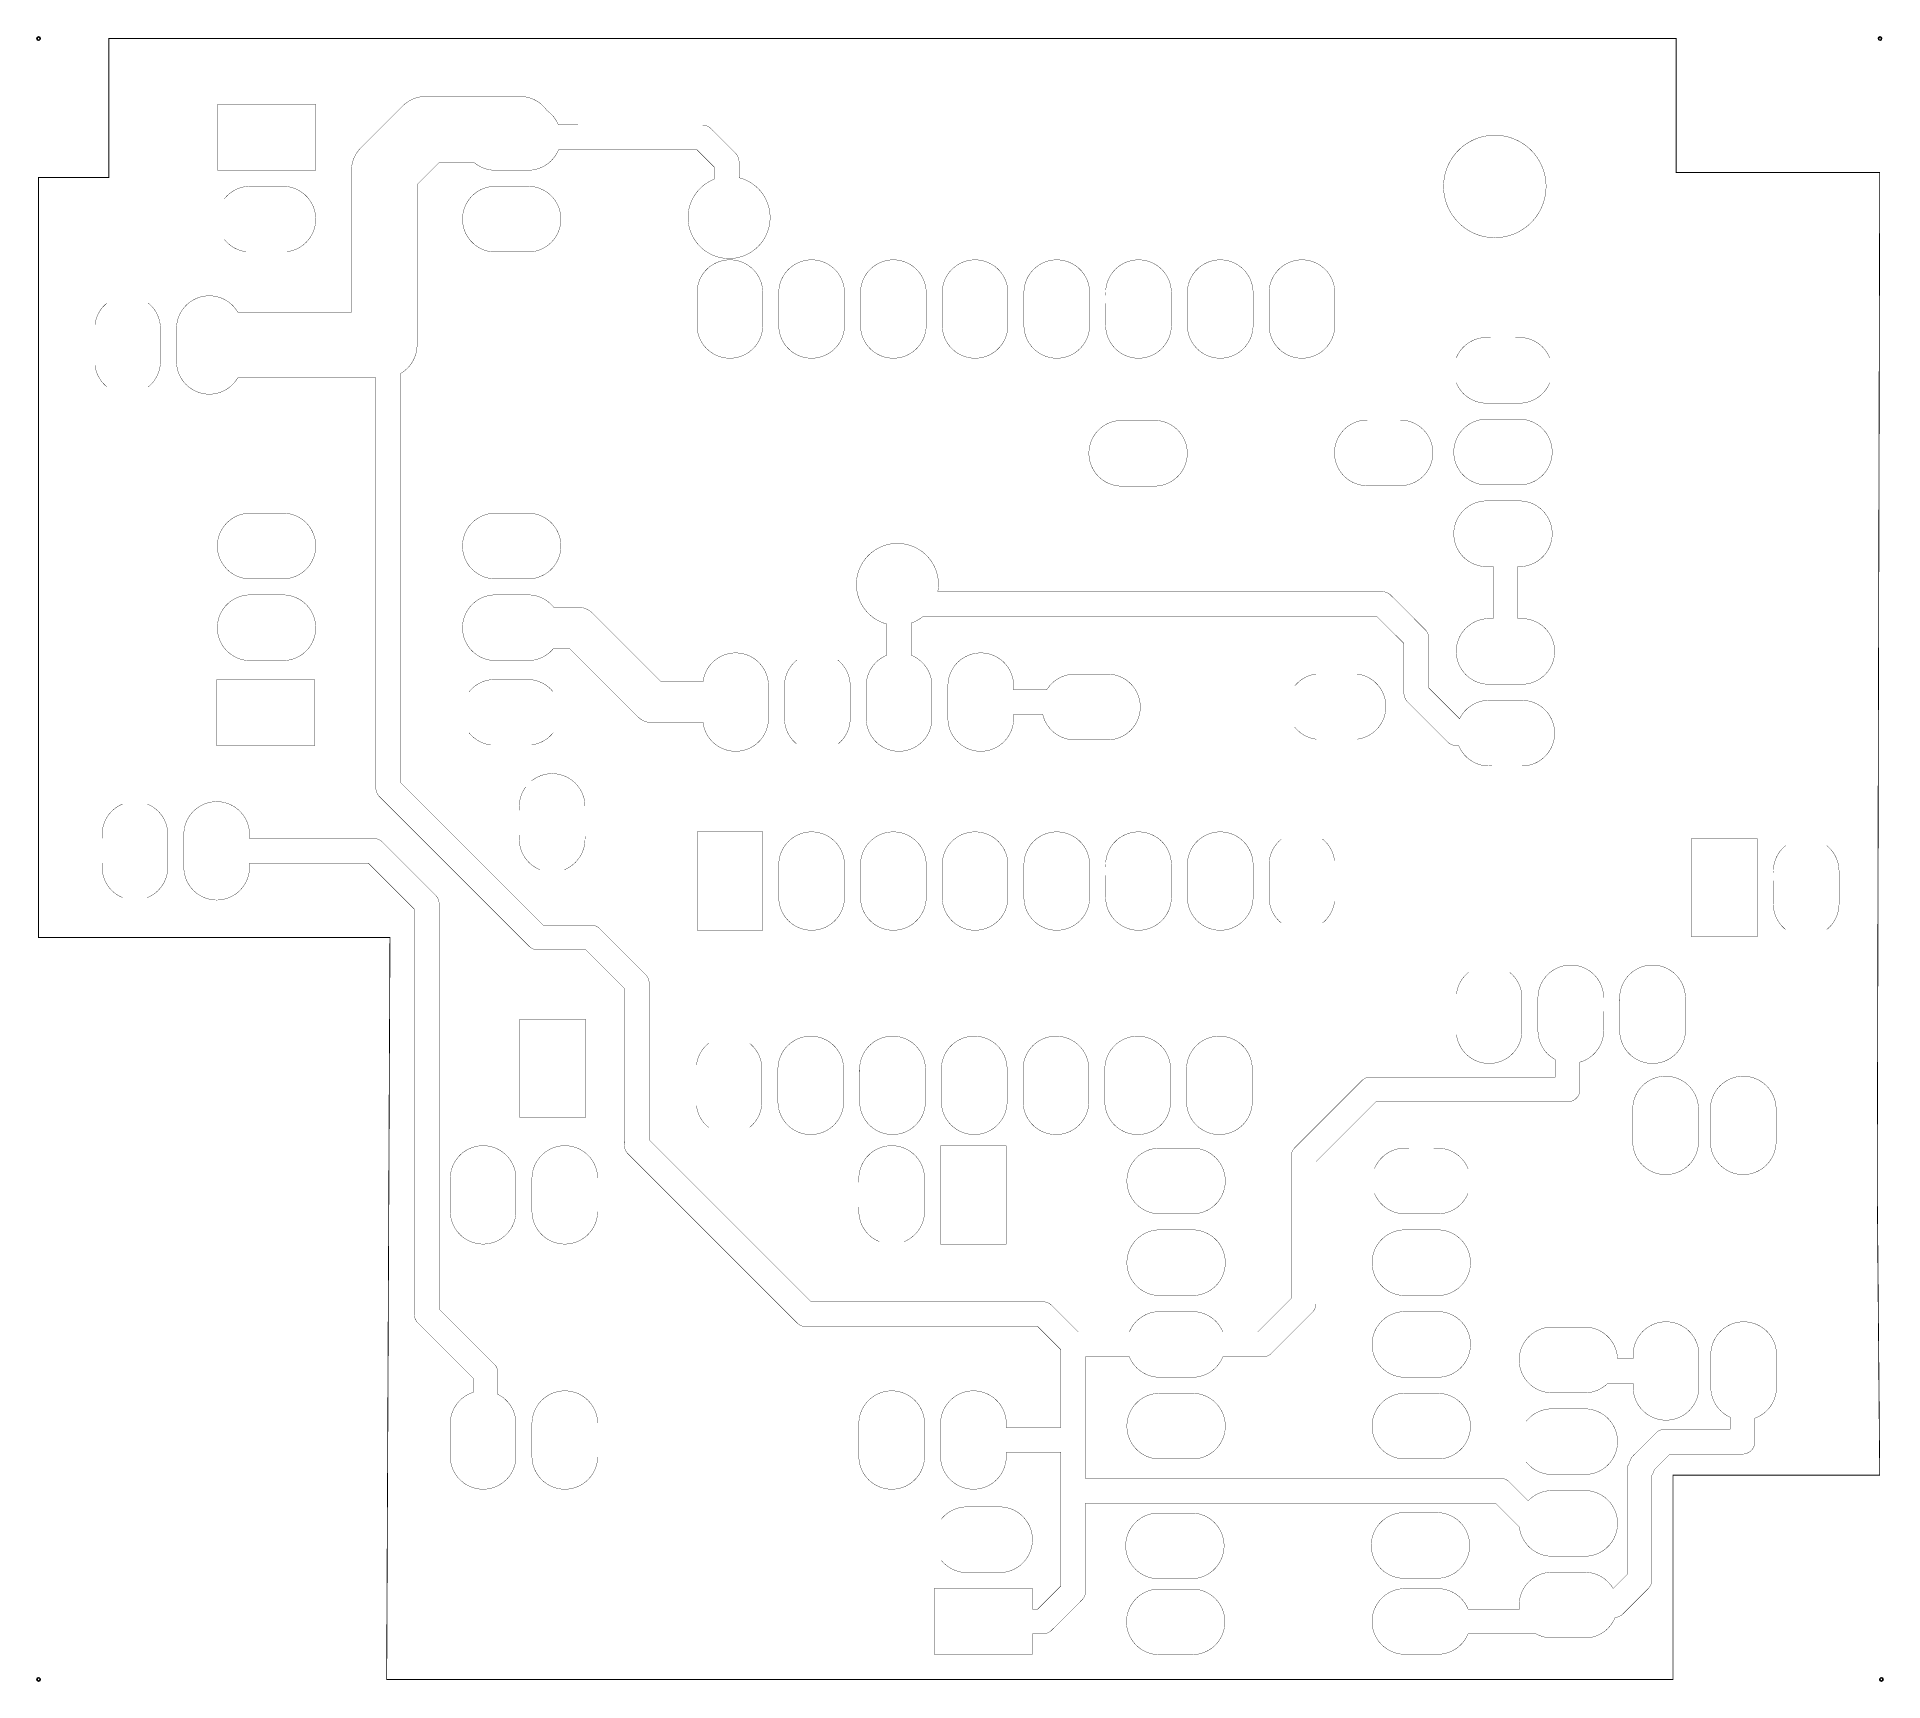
# Model space of a CAD drawing. Extents: x -0.1 to 57.3, y -0.1 to 51.1.
import ezdxf

# ---------------------------------------------------------------- set-up
doc = ezdxf.new("R2010")
doc.units = 0
doc.header["$MEASUREMENT"] = 0

msp = doc.modelspace()

# ---------------------------------------------------------------- linework, layer by layer
at = {"linetype": 'Continuous'}
for points, const_width in [([(0, 46.6852), (2.1844, 46.6852), (2.1844, 51.0032), (50.9016, 51.0032), (50.9016, 46.8376), (57.2262, 46.8376), (57.15, 15.2654), (57.2262, 6.35), (50.8, 6.35), (50.8, 0), (10.8204, 0), (10.922, 23.0632), (0, 23.0632), (0, 46.6852)], 0.0254), ([(27.8401, 2.8244), (30.8914, 2.8244), (30.8914, 2.1892), (30.9224, 2.1894), (31.0568, 2.1895), (31.7704, 2.9032), (31.7707, 5.883), (31.7704, 5.8899), (31.7704, 7.0567), (31.7697, 7.0562), (30.0787, 7.0562), (30.0786, 6.9342), (30.0784, 6.9142), (30.0768, 6.8742), (30.0737, 6.8344), (30.069, 6.7946), (30.0628, 6.7551), (30.055, 6.7159), (30.0457, 6.677), (30.0348, 6.6385), (30.0225, 6.6004), (30.0087, 6.5629), (29.9934, 6.5259), (29.9767, 6.4896), (29.9586, 6.4539), (29.9391, 6.419), (29.9182, 6.3849), (29.8961, 6.3516), (29.8726, 6.3192), (29.8479, 6.2878), (29.822, 6.2573), (29.7949, 6.2279), (29.7666, 6.1996), (29.7373, 6.1723), (29.707, 6.1463), (29.6756, 6.1215), (29.6433, 6.0979), (29.6101, 6.0756), (29.576, 6.0546), (29.5412, 6.035), (29.5056, 6.0167), (29.4693, 5.9999), (29.4324, 5.9845), (29.3949, 5.9705), (29.3569, 5.9581), (29.3185, 5.9471), (29.2796, 5.9376), (29.2404, 5.9297), (29.2009, 5.9233), (29.1612, 5.9185), (29.1213, 5.9152), (29.0814, 5.9135), (29.0414, 5.9133), (29.0014, 5.9147), (28.9615, 5.9177), (28.9218, 5.9223), (28.8823, 5.9284), (28.843, 5.936), (28.8041, 5.9452), (28.7655, 5.9559), (28.7274, 5.9681), (28.6898, 5.9817), (28.6528, 5.9969), (28.6164, 6.0134), (28.5807, 6.0314), (28.5457, 6.0508), (28.5115, 6.0715), (28.4781, 6.0936), (28.4456, 6.1169), (28.4141, 6.1415), (28.3835, 6.1673), (28.354, 6.1943), (28.3256, 6.2224), (28.2983, 6.2517), (28.2721, 6.2819), (28.2472, 6.3132), (28.2235, 6.3454), (28.2011, 6.3785), (28.1799, 6.4125), (28.1602, 6.4473), (28.1418, 6.4828), (28.1248, 6.519), (28.1093, 6.5559), (28.0952, 6.5933), (28.0826, 6.6313), (28.0715, 6.6697), (28.0619, 6.7085), (28.0538, 6.7477), (28.0472, 6.7871), (28.0423, 6.8268), (28.0388, 6.8667), (28.037, 6.9066), (28.0366, 6.9475), (28.0368, 7.9502), (28.0366, 7.956), (28.0376, 7.996), (28.0402, 8.0359), (28.0443, 8.0756), (28.05, 8.1152), (28.0573, 8.1546), (28.066, 8.1936), (28.0763, 8.2323), (28.0881, 8.2705), (28.1014, 8.3082), (28.1162, 8.3454), (28.1324, 8.3819), (28.15, 8.4178), (28.169, 8.453), (28.1894, 8.4875), (28.2111, 8.521), (28.2341, 8.5538), (28.2584, 8.5856), (28.2839, 8.6164), (28.3106, 8.6462), (28.3384, 8.6749), (28.3673, 8.7025), (28.3973, 8.729), (28.4283, 8.7542), (28.4603, 8.7783), (28.4932, 8.801), (28.527, 8.8225), (28.5615, 8.8426), (28.5969, 8.8613), (28.6329, 8.8787), (28.6696, 8.8946), (28.7069, 8.9091), (28.7447, 8.9221), (28.783, 8.9336), (28.8217, 8.9436), (28.8608, 8.9521), (28.9002, 8.959), (28.9398, 8.9644), (28.9797, 8.9682), (29.0196, 8.9705), (29.0596, 8.9712), (29.0996, 8.9703), (29.1395, 8.9679), (29.1793, 8.9639), (29.2189, 8.9584), (29.2583, 8.9513), (29.2973, 8.9427), (29.336, 8.9325), (29.3743, 8.9208), (29.412, 8.9077), (29.4493, 8.8931), (29.4859, 8.877), (29.5219, 8.8595), (29.5571, 8.8406), (29.5916, 8.8204), (29.6253, 8.7988), (29.6581, 8.7759), (29.69, 8.7518), (29.7209, 8.7264), (29.7508, 8.6998), (29.7796, 8.6721), (29.8073, 8.6433), (29.8339, 8.6134), (29.8593, 8.5824), (29.8834, 8.5506), (29.9063, 8.5178), (29.9279, 8.4841), (29.9481, 8.4496), (29.967, 8.4143), (29.9845, 8.3783), (30.0006, 8.3417), (30.0152, 8.3045), (30.0283, 8.2667), (30.04, 8.2284), (30.0501, 8.1897), (30.0587, 8.1507), (30.0658, 8.1113), (30.0713, 8.0717), (30.0753, 8.0319), (30.0777, 7.992), (30.0786, 7.952), (30.0786, 7.8279), (30.0976, 7.8282), (31.7707, 7.8282), (31.7704, 7.8365), (31.7703, 10.2542), (31.0566, 10.9678), (23.8373, 10.968), (23.8173, 10.9692), (23.7974, 10.9715), (23.7777, 10.9747), (23.7582, 10.979), (23.7389, 10.9843), (23.7199, 10.9906), (23.7013, 10.9979), (23.683, 11.0061), (23.6652, 11.0152), (23.648, 11.0253), (23.6312, 11.0362), (23.6151, 11.048), (23.5995, 11.0606), (23.5847, 11.074), (23.5667, 11.0923), (23.5682, 11.0903), (18.3106, 16.3482), (18.2973, 16.3632), (18.2849, 16.3789), (18.2732, 16.3951), (18.2624, 16.412), (18.2525, 16.4293), (18.2436, 16.4472), (18.2355, 16.4655), (18.2284, 16.4842), (18.2223, 16.5032), (18.2172, 16.5226), (18.2131, 16.5421), (18.21, 16.5619), (18.208, 16.5818), (18.2069, 16.6018), (18.2071, 16.6274), (18.2068, 16.6249), (18.2067, 21.481), (17.0104, 22.6772), (15.5061, 22.6774), (15.4861, 22.6786), (15.4662, 22.6809), (15.4465, 22.6841), (15.427, 22.6884), (15.4077, 22.6937), (15.3887, 22.7), (15.3701, 22.7073), (15.3518, 22.7155), (15.334, 22.7246), (15.3168, 22.7347), (15.3, 22.7456), (15.2839, 22.7574), (15.2683, 22.77), (15.2535, 22.7834), (15.2355, 22.8017), (15.237, 22.7997), (10.589, 27.448), (10.5757, 27.463), (10.5633, 27.4787), (10.5516, 27.4949), (10.5408, 27.5118), (10.5309, 27.5291), (10.522, 27.547), (10.5139, 27.5653), (10.5068, 27.584), (10.5007, 27.603), (10.4956, 27.6224), (10.4915, 27.6419), (10.4884, 27.6617), (10.4864, 27.6816), (10.4853, 27.7016), (10.4855, 27.7272), (10.4852, 27.7247), (10.4852, 40.4574), (10.4709, 40.4572), (6.1915, 40.4572), (6.1692, 40.4209), (6.1471, 40.3876), (6.1236, 40.3552), (6.0989, 40.3238), (6.073, 40.2933), (6.0459, 40.2639), (6.0176, 40.2356), (5.9883, 40.2083), (5.958, 40.1823), (5.9266, 40.1575), (5.8943, 40.1339), (5.8611, 40.1116), (5.827, 40.0906), (5.7922, 40.071), (5.7566, 40.0527), (5.7203, 40.0359), (5.6834, 40.0205), (5.6459, 40.0065), (5.6079, 39.9941), (5.5695, 39.9831), (5.5306, 39.9736), (5.4914, 39.9657), (5.4519, 39.9593), (5.4122, 39.9545), (5.3723, 39.9512), (5.3324, 39.9495), (5.2924, 39.9493), (5.2524, 39.9507), (5.2125, 39.9537), (5.1728, 39.9583), (5.1333, 39.9644), (5.094, 39.972), (5.0551, 39.9812), (5.0165, 39.9919), (4.9784, 40.0041), (4.9408, 40.0177), (4.9038, 40.0329), (4.8674, 40.0494), (4.8317, 40.0674), (4.7967, 40.0868), (4.7625, 40.1075), (4.7291, 40.1296), (4.6966, 40.1529), (4.6651, 40.1775), (4.6345, 40.2033), (4.605, 40.2303), (4.5766, 40.2584), (4.5493, 40.2877), (4.5231, 40.3179), (4.4982, 40.3492), (4.4745, 40.3814), (4.4521, 40.4145), (4.4309, 40.4485), (4.4112, 40.4833), (4.3928, 40.5188), (4.3758, 40.555), (4.3603, 40.5919), (4.3462, 40.6293), (4.3336, 40.6673), (4.3225, 40.7057), (4.3129, 40.7445), (4.3048, 40.7837), (4.2982, 40.8231), (4.2933, 40.8628), (4.2898, 40.9027), (4.288, 40.9426), (4.2876, 40.9835), (4.2878, 41.9862), (4.2876, 41.992), (4.2886, 42.032), (4.2912, 42.0719), (4.2953, 42.1116), (4.301, 42.1512), (4.3083, 42.1906), (4.317, 42.2296), (4.3273, 42.2683), (4.3391, 42.3065), (4.3524, 42.3442), (4.3672, 42.3814), (4.3834, 42.4179), (4.401, 42.4538), (4.42, 42.489), (4.4404, 42.5235), (4.4621, 42.557), (4.4851, 42.5898), (4.5094, 42.6216), (4.5349, 42.6524), (4.5616, 42.6822), (4.5894, 42.7109), (4.6183, 42.7385), (4.6483, 42.765), (4.6793, 42.7902), (4.7113, 42.8143), (4.7442, 42.837), (4.778, 42.8585), (4.8125, 42.8786), (4.8479, 42.8973), (4.8839, 42.9147), (4.9206, 42.9306), (4.9579, 42.9451), (4.9957, 42.9581), (5.034, 42.9696), (5.0727, 42.9796), (5.1118, 42.9881), (5.1512, 42.995), (5.1908, 43.0004), (5.2307, 43.0042), (5.2706, 43.0065), (5.3106, 43.0072), (5.3506, 43.0063), (5.3905, 43.0039), (5.4303, 42.9999), (5.4699, 42.9944), (5.5093, 42.9873), (5.5483, 42.9787), (5.587, 42.9685), (5.6253, 42.9568), (5.663, 42.9437), (5.7003, 42.9291), (5.7369, 42.913), (5.7729, 42.8955), (5.8081, 42.8766), (5.8426, 42.8564), (5.8763, 42.8348), (5.9091, 42.8119), (5.941, 42.7878), (5.9719, 42.7624), (6.0018, 42.7358), (6.0306, 42.7081), (6.0583, 42.6793), (6.0849, 42.6494), (6.1103, 42.6184), (6.1344, 42.5866), (6.1573, 42.5538), (6.1789, 42.5201), (6.1916, 42.4988), (6.2019, 42.4992), (9.7234, 42.4992), (9.7232, 42.5449), (9.7234, 46.9084), (9.725, 46.9484), (9.7281, 46.9882), (9.7328, 47.028), (9.739, 47.0675), (9.7468, 47.1067), (9.7561, 47.1456), (9.767, 47.1841), (9.7793, 47.2222), (9.7931, 47.2597), (9.8084, 47.2967), (9.8251, 47.333), (9.8432, 47.3687), (9.8627, 47.4036), (9.8836, 47.4377), (9.9057, 47.471), (9.9292, 47.5034), (9.9539, 47.5348), (9.9798, 47.5653), (10.0069, 47.5947), (10.0352, 47.623), (10.0411, 47.6292), (11.3319, 48.9198), (11.3613, 48.9469), (11.3917, 48.9729), (11.4231, 48.9977), (11.4555, 49.0212), (11.4887, 49.0434), (11.5228, 49.0643), (11.5577, 49.0839), (11.5933, 49.1021), (11.6296, 49.1189), (11.6666, 49.1342), (11.7041, 49.1481), (11.7421, 49.1605), (11.7806, 49.1714), (11.8195, 49.1808), (11.8587, 49.1886), (11.8982, 49.195), (11.9379, 49.1997), (11.9777, 49.2029), (12.0177, 49.2046), (12.0577, 49.2046), (12.0663, 49.2048), (14.9806, 49.2046), (15.0206, 49.203), (15.0604, 49.1999), (15.1002, 49.1952), (15.1397, 49.189), (15.1789, 49.1812), (15.2178, 49.1719), (15.2563, 49.161), (15.2944, 49.1487), (15.3319, 49.1349), (15.3689, 49.1196), (15.4052, 49.1029), (15.4409, 49.0848), (15.4758, 49.0653), (15.5099, 49.0444), (15.5432, 49.0223), (15.5756, 48.9988), (15.607, 48.9741), (15.6375, 48.9482), (15.6669, 48.9211), (15.6952, 48.8928), (15.7225, 48.8635), (15.7485, 48.8332), (15.7733, 48.8018), (15.7969, 48.7695), (15.7988, 48.7671), (15.8312, 48.7436), (15.8626, 48.7188), (15.893, 48.6929), (15.9223, 48.6657), (15.9506, 48.6374), (15.9778, 48.608), (16.0038, 48.5776), (16.0285, 48.5462), (16.052, 48.5139), (16.0743, 48.4806), (16.0952, 48.4465), (16.1148, 48.4116), (16.1329, 48.376), (16.1497, 48.3397), (16.1599, 48.3158), (20.6381, 48.3156), (20.6581, 48.3144), (20.678, 48.3121), (20.6977, 48.3089), (20.7172, 48.3046), (20.7365, 48.2993), (20.7555, 48.293), (20.7741, 48.2857), (20.7924, 48.2775), (20.8102, 48.2684), (20.8274, 48.2583), (20.8442, 48.2474), (20.8603, 48.2356), (20.8759, 48.223), (20.8907, 48.2096), (20.9087, 48.1913), (20.9072, 48.1933), (21.669, 47.4312), (21.6823, 47.4162), (21.6947, 47.4005), (21.7064, 47.3843), (21.7172, 47.3674), (21.7271, 47.3501), (21.736, 47.3322), (21.7441, 47.3139), (21.7512, 47.2952), (21.7573, 47.2762), (21.7624, 47.2568), (21.7665, 47.2373), (21.7696, 47.2175), (21.7716, 47.1976), (21.7727, 47.1776), (21.7725, 47.152), (21.7728, 47.1545), (21.7728, 46.6776), (21.8167, 46.6656), (21.8549, 46.6539), (21.8928, 46.641), (21.9302, 46.6269), (21.9672, 46.6117), (22.0037, 46.5953), (22.0396, 46.5777), (22.075, 46.5591), (22.1098, 46.5394), (22.144, 46.5185), (22.1774, 46.4966), (22.2102, 46.4737), (22.2422, 46.4498), (22.2735, 46.4248), (22.304, 46.3989), (22.3336, 46.3721), (22.3624, 46.3443), (22.3903, 46.3156), (22.4173, 46.2861), (22.4434, 46.2558), (22.4685, 46.2246), (22.4926, 46.1927), (22.5156, 46.16), (22.5377, 46.1266), (22.5587, 46.0926), (22.5786, 46.0579), (22.5974, 46.0226), (22.6151, 45.9867), (22.6317, 45.9503), (22.6471, 45.9134), (22.6613, 45.8761), (22.6744, 45.8382), (22.6863, 45.8001), (22.697, 45.7615), (22.7064, 45.7226), (22.7146, 45.6835), (22.7217, 45.6441), (22.7274, 45.6045), (22.7319, 45.5648), (22.7352, 45.5249), (22.7372, 45.485), (22.738, 45.4406), (22.7374, 45.4006), (22.7355, 45.3607), (22.7324, 45.3208), (22.728, 45.281), (22.7223, 45.2414), (22.7155, 45.202), (22.7074, 45.1628), (22.6981, 45.1239), (22.6875, 45.0854), (22.6758, 45.0471), (22.6628, 45.0093), (22.6487, 44.9719), (22.6334, 44.9349), (22.617, 44.8984), (22.5994, 44.8625), (22.5807, 44.8271), (22.5609, 44.7924), (22.5401, 44.7583), (22.5181, 44.7248), (22.4951, 44.6921), (22.4712, 44.6601), (22.4462, 44.6288), (22.4202, 44.5984), (22.3933, 44.5688), (22.3655, 44.54), (22.3368, 44.5121), (22.3073, 44.4852), (22.2769, 44.4592), (22.2457, 44.4341), (22.2138, 44.4101), (22.1811, 44.387), (22.1477, 44.365), (22.1136, 44.3441), (22.0789, 44.3242), (22.0436, 44.3054), (22.0077, 44.2878), (21.9712, 44.2713), (21.9343, 44.2559), (21.8969, 44.2417), (21.8591, 44.2287), (21.8209, 44.2169), (21.7823, 44.2062), (21.7435, 44.1968), (21.7043, 44.1886), (21.6649, 44.1817), (21.6253, 44.176), (21.5856, 44.1715), (21.5457, 44.1683), (21.5058, 44.1663), (21.4658, 44.1656), (21.4258, 44.1661), (21.3858, 44.1679), (21.3459, 44.171), (21.3062, 44.1753), (21.2666, 44.1808), (21.2271, 44.1876), (21.1879, 44.1956), (21.149, 44.2049), (21.1104, 44.2153), (21.0722, 44.227), (21.0343, 44.2398), (20.9968, 44.2539), (20.9598, 44.2691), (20.9233, 44.2854), (20.8874, 44.3029), (20.852, 44.3216), (20.8172, 44.3413), (20.783, 44.3621), (20.7495, 44.3839), (20.7167, 44.4068), (20.6846, 44.4308), (20.6534, 44.4557), (20.6229, 44.4815), (20.5932, 44.5084), (20.5644, 44.5361), (20.5364, 44.5647), (20.5094, 44.5942), (20.4834, 44.6246), (20.4582, 44.6557), (20.4341, 44.6876), (20.411, 44.7202), (20.3889, 44.7536), (20.3679, 44.7876), (20.348, 44.8223), (20.3291, 44.8576), (20.3114, 44.8934), (20.2948, 44.9298), (20.2793, 44.9667), (20.2651, 45.0041), (20.252, 45.0419), (20.24, 45.0801), (20.2293, 45.1186), (20.2198, 45.1575), (20.2116, 45.1966), (20.2045, 45.236), (20.1987, 45.2755), (20.1942, 45.3153), (20.1909, 45.3551), (20.1888, 45.3951), (20.188, 45.4351), (20.1885, 45.4751), (20.1902, 45.515), (20.1931, 45.5549), (20.1973, 45.5947), (20.2028, 45.6343), (20.2095, 45.6738), (20.2174, 45.713), (20.2266, 45.7519), (20.237, 45.7905), (20.2485, 45.8288), (20.2613, 45.8667), (20.2753, 45.9042), (20.2904, 45.9412), (20.3067, 45.9778), (20.3241, 46.0138), (20.3426, 46.0492), (20.3623, 46.084), (20.383, 46.1183), (20.4048, 46.1518), (20.4276, 46.1846), (20.4515, 46.2168), (20.4763, 46.2481), (20.5021, 46.2787), (20.5289, 46.3084), (20.5566, 46.3373), (20.5851, 46.3653), (20.6146, 46.3923), (20.6448, 46.4185), (20.6759, 46.4437), (20.7078, 46.4679), (20.7404, 46.491), (20.7737, 46.5132), (20.8077, 46.5343), (20.8423, 46.5543), (20.8775, 46.5732), (20.9133, 46.591), (20.9497, 46.6077), (20.9866, 46.6232), (21.0011, 46.629), (21.0008, 46.6368), (21.0007, 47.008), (20.4648, 47.5438), (16.16, 47.5438), (16.145, 47.5094), (16.1278, 47.4732), (16.1092, 47.4378), (16.0893, 47.4032), (16.068, 47.3693), (16.0454, 47.3363), (16.0215, 47.3042), (15.9964, 47.2731), (15.9701, 47.243), (15.9426, 47.2139), (15.914, 47.186), (15.8843, 47.1591), (15.8536, 47.1335), (15.8219, 47.1091), (15.7893, 47.0859), (15.7558, 47.0641), (15.7215, 47.0435), (15.6864, 47.0243), (15.6506, 47.0066), (15.6141, 46.9902), (15.577, 46.9753), (15.5393, 46.9618), (15.5011, 46.9498), (15.4625, 46.9394), (15.4236, 46.9304), (15.3843, 46.923), (15.3447, 46.9171), (15.3049, 46.9128), (15.265, 46.91), (15.225, 46.9089), (14.1986, 46.9088), (14.1757, 46.9091), (14.1358, 46.9107), (14.0959, 46.914), (14.0562, 46.9188), (14.0167, 46.9251), (13.9775, 46.933), (13.9386, 46.9425), (13.9001, 46.9534), (13.8621, 46.9658), (13.8246, 46.9798), (13.7877, 46.9951), (13.7514, 47.0119), (13.7158, 47.0302), (13.6809, 47.0498), (13.6469, 47.0707), (13.6136, 47.093), (13.5813, 47.1165), (13.5499, 47.1413), (13.5244, 47.1631), (13.5073, 47.1628), (12.4621, 47.1628), (12.4551, 47.1554), (11.765, 46.4653), (11.7652, 46.4417), (11.765, 41.4582), (11.7634, 41.4182), (11.7603, 41.3784), (11.7556, 41.3386), (11.7494, 41.2991), (11.7416, 41.2599), (11.7323, 41.221), (11.7214, 41.1825), (11.7091, 41.1444), (11.6953, 41.1069), (11.68, 41.0699), (11.6633, 41.0336), (11.6452, 40.9979), (11.6257, 40.963), (11.6048, 40.9289), (11.5827, 40.8956), (11.5592, 40.8632), (11.5345, 40.8318), (11.5086, 40.8013), (11.4815, 40.7719), (11.4532, 40.7436), (11.4239, 40.7163), (11.3936, 40.6903), (11.3622, 40.6655), (11.3299, 40.6419), (11.2967, 40.6196), (11.2626, 40.5986), (11.2567, 40.5951), (11.2572, 40.5849), (11.2573, 27.8712), (15.6794, 23.4492), (17.1837, 23.449), (17.2037, 23.4478), (17.2236, 23.4455), (17.2433, 23.4423), (17.2628, 23.438), (17.2821, 23.4327), (17.3011, 23.4264), (17.3197, 23.4191), (17.338, 23.4109), (17.3558, 23.4018), (17.373, 23.3917), (17.3898, 23.3808), (17.4059, 23.369), (17.4215, 23.3564), (17.4363, 23.343), (17.4543, 23.3247), (17.4528, 23.3267), (18.875, 21.9042), (18.8883, 21.8892), (18.9007, 21.8735), (18.9124, 21.8573), (18.9232, 21.8404), (18.9331, 21.8231), (18.942, 21.8052), (18.9501, 21.7869), (18.9572, 21.7682), (18.9633, 21.7492), (18.9684, 21.7298), (18.9725, 21.7103), (18.9756, 21.6905), (18.9776, 21.6706), (18.9787, 21.6506), (18.9785, 21.625), (18.9788, 21.6275), (18.9789, 16.7714), (24.0106, 11.7398), (31.2299, 11.7396), (31.2499, 11.7384), (31.2698, 11.7361), (31.2895, 11.7329), (31.309, 11.7286), (31.3283, 11.7233), (31.3473, 11.717), (31.3659, 11.7097), (31.3842, 11.7015), (31.402, 11.6924), (31.4192, 11.6823), (31.436, 11.6714), (31.4521, 11.6596), (31.4677, 11.647), (31.4825, 11.6336), (31.5005, 11.6153), (31.499, 11.6173), (32.3164, 10.8), (33.9037, 10.8), (33.9126, 10.8214), (33.9293, 10.8578), (33.9474, 10.8935), (33.9668, 10.9284), (33.9877, 10.9625), (34.0098, 10.9959), (34.0333, 11.0283), (34.0579, 11.0597), (34.0838, 11.0902), (34.1109, 11.1197), (34.1391, 11.148), (34.1684, 11.1753), (34.1987, 11.2013), (34.2301, 11.2262), (34.2624, 11.2498), (34.2956, 11.2721), (34.3296, 11.2931), (34.3644, 11.3128), (34.4, 11.3311), (34.4363, 11.3479), (34.4732, 11.3634), (34.5106, 11.3774), (34.5486, 11.3899), (34.5871, 11.4009), (34.6259, 11.4104), (34.6651, 11.4183), (34.7046, 11.4248), (34.7443, 11.4296), (34.7842, 11.433), (34.8241, 11.4347), (34.8688, 11.435), (35.8648, 11.4348), (35.8801, 11.4349), (35.9201, 11.4335), (35.96, 11.4306), (35.9997, 11.426), (36.0393, 11.42), (36.0785, 11.4124), (36.1175, 11.4032), (36.156, 11.3926), (36.1941, 11.3804), (36.2317, 11.3668), (36.2688, 11.3517), (36.3052, 11.3351), (36.3409, 11.3172), (36.3759, 11.2979), (36.4102, 11.2772), (36.4435, 11.2551), (36.476, 11.2318), (36.5076, 11.2072), (36.5382, 11.1815), (36.5677, 11.1545), (36.5962, 11.1264), (36.6235, 11.0972), (36.6497, 11.067), (36.6747, 11.0357), (36.6984, 11.0035), (36.7209, 10.9704), (36.742, 10.9365), (36.7618, 10.9017), (36.7802, 10.8662), (36.7972, 10.83), (36.8101, 10.8), (37.8894, 10.8001), (38.9332, 11.844), (38.9334, 16.2693), (38.9346, 16.2893), (38.9369, 16.3092), (38.9401, 16.3289), (38.9444, 16.3484), (38.9497, 16.3677), (38.956, 16.3867), (38.9633, 16.4053), (38.9715, 16.4236), (38.9806, 16.4414), (38.9907, 16.4586), (39.0016, 16.4754), (39.0134, 16.4915), (39.026, 16.5071), (39.0394, 16.5219), (39.0577, 16.5399), (39.0557, 16.5384), (41.1386, 18.621), (41.1536, 18.6343), (41.1693, 18.6467), (41.1855, 18.6584), (41.2024, 18.6692), (41.2197, 18.6791), (41.2376, 18.688), (41.2559, 18.6961), (41.2746, 18.7032), (41.2936, 18.7093), (41.313, 18.7144), (41.3325, 18.7185), (41.3523, 18.7216), (41.3722, 18.7236), (41.3922, 18.7247), (41.4178, 18.7245), (41.4153, 18.7248), (47.1376, 18.7248), (47.1374, 18.7388), (47.1374, 19.2707), (47.1189, 19.2809), (47.0845, 19.3014), (47.051, 19.3232), (47.0184, 19.3463), (46.9867, 19.3707), (46.956, 19.3963), (46.9263, 19.4231), (46.8976, 19.4511), (46.8701, 19.4801), (46.8438, 19.5102), (46.8186, 19.5413), (46.7947, 19.5734), (46.7721, 19.6064), (46.7508, 19.6402), (46.7308, 19.6748), (46.7122, 19.7102), (46.695, 19.7463), (46.6792, 19.7831), (46.6648, 19.8204), (46.652, 19.8583), (46.6406, 19.8967), (46.6308, 19.9354), (46.6224, 19.9745), (46.6156, 20.014), (46.6104, 20.0536), (46.6067, 20.0934), (46.6046, 20.1334), (46.604, 20.1676), (46.6042, 21.1836), (46.604, 21.1894), (46.605, 21.2294), (46.6076, 21.2693), (46.6117, 21.309), (46.6174, 21.3486), (46.6247, 21.388), (46.6334, 21.427), (46.6437, 21.4657), (46.6555, 21.5039), (46.6688, 21.5416), (46.6836, 21.5788), (46.6998, 21.6153), (46.7174, 21.6512), (46.7364, 21.6864), (46.7568, 21.7209), (46.7785, 21.7544), (46.8015, 21.7872), (46.8258, 21.819), (46.8513, 21.8498), (46.878, 21.8796), (46.9058, 21.9083), (46.9347, 21.9359), (46.9647, 21.9624), (46.9957, 21.9876), (47.0277, 22.0117), (47.0606, 22.0344), (47.0944, 22.0559), (47.1289, 22.076), (47.1643, 22.0947), (47.2003, 22.1121), (47.237, 22.128), (47.2743, 22.1425), (47.3121, 22.1555), (47.3504, 22.167), (47.3891, 22.177), (47.4282, 22.1855), (47.4676, 22.1924), (47.5072, 22.1978), (47.5471, 22.2016), (47.587, 22.2039), (47.627, 22.2046), (47.667, 22.2037), (47.7069, 22.2013), (47.7467, 22.1973), (47.7863, 22.1918), (47.8257, 22.1847), (47.8647, 22.1761), (47.9034, 22.1659), (47.9417, 22.1542), (47.9794, 22.1411), (48.0167, 22.1265), (48.0533, 22.1104), (48.0893, 22.0929), (48.1245, 22.074), (48.159, 22.0538), (48.1927, 22.0322), (48.2255, 22.0093), (48.2574, 21.9852), (48.2883, 21.9598), (48.3182, 21.9332), (48.347, 21.9055), (48.3747, 21.8767), (48.4013, 21.8468), (48.4267, 21.8158), (48.4508, 21.784), (48.4737, 21.7512), (48.4953, 21.7175), (48.5155, 21.683), (48.5344, 21.6477), (48.5519, 21.6117), (48.568, 21.5751), (48.5826, 21.5379), (48.5957, 21.5001), (48.6074, 21.4618), (48.6175, 21.4231), (48.6261, 21.3841), (48.6332, 21.3447), (48.6387, 21.3051), (48.6427, 21.2653), (48.6451, 21.2254), (48.646, 21.1854), (48.6458, 20.1676), (48.646, 20.1609), (48.6449, 20.1209), (48.6423, 20.081), (48.6382, 20.0413), (48.6324, 20.0017), (48.6252, 19.9623), (48.6163, 19.9233), (48.606, 19.8847), (48.5942, 19.8465), (48.5809, 19.8088), (48.5661, 19.7716), (48.5498, 19.735), (48.5322, 19.6992), (48.5131, 19.664), (48.4927, 19.6296), (48.471, 19.596), (48.448, 19.5633), (48.4237, 19.5315), (48.3981, 19.5007), (48.3714, 19.471), (48.3436, 19.4423), (48.3146, 19.4147), (48.2846, 19.3883), (48.2536, 19.363), (48.2216, 19.339), (48.1887, 19.3163), (48.1549, 19.2949), (48.1203, 19.2748), (48.0849, 19.2561), (48.0489, 19.2387), (48.0122, 19.2229), (47.9749, 19.2084), (47.937, 19.1955), (47.9089, 19.1869), (47.9094, 19.174), (47.9092, 18.3255), (47.908, 18.3055), (47.9057, 18.2856), (47.9025, 18.2659), (47.8982, 18.2464), (47.8929, 18.2271), (47.8866, 18.2081), (47.8793, 18.1895), (47.8711, 18.1712), (47.862, 18.1534), (47.8519, 18.1362), (47.841, 18.1194), (47.8292, 18.1033), (47.8166, 18.0877), (47.8032, 18.0729), (47.7891, 18.0588), (47.7742, 18.0454), (47.7587, 18.0328), (47.7425, 18.021), (47.7257, 18.0101), (47.7085, 18.0001), (47.6907, 17.9909), (47.6724, 17.9827), (47.6538, 17.9755), (47.6348, 17.9692), (47.6155, 17.9639), (47.596, 17.9597), (47.5762, 17.9564), (47.5564, 17.9542), (47.5364, 17.953), (47.5164, 17.9529), (47.5079, 17.9531), (47.5101, 17.9528), (41.5618, 17.9527), (39.7052, 16.096), (39.705, 11.6707), (39.7038, 11.6507), (39.7015, 11.6308), (39.6983, 11.6111), (39.694, 11.5916), (39.6887, 11.5723), (39.6824, 11.5533), (39.6751, 11.5347), (39.6669, 11.5164), (39.6578, 11.4986), (39.6477, 11.4814), (39.6368, 11.4646), (39.625, 11.4485), (39.6124, 11.4329), (39.599, 11.4181), (39.5807, 11.4001), (39.5827, 11.4016), (38.3126, 10.1318), (38.2976, 10.1185), (38.2819, 10.1061), (38.2657, 10.0944), (38.2488, 10.0836), (38.2315, 10.0737), (38.2136, 10.0648), (38.1953, 10.0567), (38.1766, 10.0496), (38.1576, 10.0435), (38.1382, 10.0384), (38.1187, 10.0343), (38.0989, 10.0312), (38.079, 10.0292), (38.059, 10.0281), (38.0334, 10.0283), (38.0359, 10.028), (36.8098, 10.028), (36.8033, 10.0119), (36.7868, 9.9754), (36.7689, 9.9396), (36.7496, 9.9046), (36.729, 9.8703), (36.7071, 9.8369), (36.6838, 9.8043), (36.6593, 9.7727), (36.6336, 9.7421), (36.6067, 9.7125), (36.5786, 9.684), (36.5495, 9.6566), (36.5193, 9.6304), (36.4881, 9.6053), (36.4559, 9.5815), (36.4229, 9.559), (36.389, 9.5378), (36.3542, 9.518), (36.3188, 9.4995), (36.2826, 9.4824), (36.2458, 9.4668), (36.2084, 9.4526), (36.1705, 9.4398), (36.1321, 9.4286), (36.0933, 9.4189), (36.0541, 9.4107), (36.0147, 9.4041), (35.975, 9.399), (35.9352, 9.3954), (35.8952, 9.3935), (35.8581, 9.393), (34.8488, 9.3932), (34.8326, 9.3931), (34.7926, 9.3945), (34.7527, 9.3975), (34.713, 9.4021), (34.6735, 9.4082), (34.6342, 9.4158), (34.5953, 9.425), (34.5567, 9.4357), (34.5186, 9.4479), (34.481, 9.4615), (34.444, 9.4767), (34.4076, 9.4932), (34.3719, 9.5112), (34.3369, 9.5306), (34.3027, 9.5513), (34.2693, 9.5734), (34.2368, 9.5967), (34.2053, 9.6213), (34.1747, 9.6471), (34.1452, 9.6741), (34.1168, 9.7022), (34.0895, 9.7315), (34.0633, 9.7617), (34.0384, 9.793), (34.0147, 9.8252), (33.9923, 9.8583), (33.9711, 9.8923), (33.9514, 9.9271), (33.933, 9.9626), (33.916, 9.9988), (33.9035, 10.028), (32.542, 10.028), (32.5424, 10.0273), (32.5424, 6.253), (32.5431, 6.2534), (45.4539, 6.2532), (45.4739, 6.252), (45.4938, 6.2497), (45.5135, 6.2465), (45.533, 6.2422), (45.5523, 6.2369), (45.5713, 6.2306), (45.5899, 6.2233), (45.6082, 6.2151), (45.626, 6.206), (45.6432, 6.1959), (45.66, 6.185), (45.6761, 6.1732), (45.6917, 6.1606), (45.7065, 6.1472), (45.7245, 6.1289), (45.723, 6.1309), (46.3, 5.5539), (46.3216, 5.5761), (46.3505, 5.6037), (46.3805, 5.6302), (46.4115, 5.6554), (46.4435, 5.6795), (46.4764, 5.7022), (46.5102, 5.7237), (46.5447, 5.7438), (46.5801, 5.7625), (46.6161, 5.7799), (46.6528, 5.7958), (46.6901, 5.8103), (46.7279, 5.8233), (46.7662, 5.8348), (46.8049, 5.8448), (46.844, 5.8533), (46.8834, 5.8602), (46.923, 5.8656), (46.9629, 5.8694), (47.0028, 5.8717), (47.043, 5.8724), (48.0568, 5.8722), (48.0721, 5.8723), (48.1121, 5.8709), (48.152, 5.868), (48.1917, 5.8634), (48.2313, 5.8574), (48.2705, 5.8498), (48.3095, 5.8406), (48.348, 5.83), (48.3861, 5.8178), (48.4237, 5.8042), (48.4608, 5.7891), (48.4972, 5.7725), (48.5329, 5.7546), (48.5679, 5.7353), (48.6022, 5.7146), (48.6355, 5.6925), (48.668, 5.6692), (48.6996, 5.6446), (48.7302, 5.6189), (48.7597, 5.5919), (48.7882, 5.5638), (48.8155, 5.5346), (48.8417, 5.5044), (48.8667, 5.4731), (48.8904, 5.4409), (48.9129, 5.4078), (48.934, 5.3739), (48.9538, 5.3391), (48.9722, 5.3036), (48.9892, 5.2674), (49.0048, 5.2306), (49.0189, 5.1931), (49.0316, 5.1552), (49.0427, 5.1168), (49.0523, 5.078), (49.0605, 5.0388), (49.067, 4.9993), (49.072, 4.9597), (49.0755, 4.9198), (49.0774, 4.8799), (49.0778, 4.8447), (49.0767, 4.8047), (49.0741, 4.7648), (49.07, 4.7251), (49.0642, 4.6855), (49.057, 4.6461), (49.0481, 4.6071), (49.0378, 4.5685), (49.026, 4.5303), (49.0127, 4.4926), (48.9979, 4.4554), (48.9816, 4.4188), (48.964, 4.383), (48.9449, 4.3478), (48.9245, 4.3134), (48.9028, 4.2798), (48.8798, 4.2471), (48.8555, 4.2153), (48.8299, 4.1845), (48.8032, 4.1548), (48.7754, 4.1261), (48.7464, 4.0985), (48.7164, 4.0721), (48.6854, 4.0468), (48.6534, 4.0228), (48.6205, 4.0001), (48.5867, 3.9787), (48.5521, 3.9586), (48.5167, 3.9399), (48.4807, 3.9225), (48.444, 3.9067), (48.4067, 3.8922), (48.3688, 3.8793), (48.3305, 3.8678), (48.2918, 3.8578), (48.2527, 3.8494), (48.2133, 3.8425), (48.1737, 3.8371), (48.1338, 3.8333), (48.0939, 3.8311), (48.0568, 3.8304), (47.0408, 3.8306), (47.0246, 3.8305), (46.9846, 3.8319), (46.9447, 3.8349), (46.905, 3.8395), (46.8655, 3.8456), (46.8262, 3.8532), (46.7873, 3.8624), (46.7487, 3.8731), (46.7106, 3.8853), (46.673, 3.8989), (46.636, 3.9141), (46.5996, 3.9306), (46.5639, 3.9486), (46.5289, 3.968), (46.4947, 3.9887), (46.4613, 4.0108), (46.4288, 4.0341), (46.3973, 4.0587), (46.3667, 4.0845), (46.3372, 4.1115), (46.3088, 4.1396), (46.2815, 4.1689), (46.2553, 4.1991), (46.2304, 4.2304), (46.2067, 4.2626), (46.1843, 4.2957), (46.1631, 4.3297), (46.1434, 4.3645), (46.125, 4.4), (46.108, 4.4362), (46.0925, 4.4731), (46.0784, 4.5105), (46.0658, 4.5485), (46.0547, 4.5869), (46.0451, 4.6257), (46.037, 4.6649), (46.0304, 4.7043), (46.0263, 4.7364), (46.0187, 4.7434), (45.2806, 5.4814), (32.5421, 5.4814), (32.5424, 5.4741), (32.5422, 2.7299), (32.541, 2.7099), (32.5387, 2.69), (32.5355, 2.6703), (32.5312, 2.6508), (32.5259, 2.6315), (32.5196, 2.6125), (32.5123, 2.5939), (32.5041, 2.5756), (32.495, 2.5578), (32.4849, 2.5406), (32.474, 2.5238), (32.4622, 2.5077), (32.4496, 2.4921), (32.4362, 2.4773), (32.4179, 2.4593), (32.4199, 2.4608), (31.48, 1.5212), (31.465, 1.5079), (31.4493, 1.4955), (31.4331, 1.4838), (31.4162, 1.473), (31.3989, 1.4631), (31.381, 1.4542), (31.3627, 1.4461), (31.344, 1.439), (31.325, 1.4329), (31.3056, 1.4278), (31.2861, 1.4237), (31.2663, 1.4206), (31.2464, 1.4186), (31.2264, 1.4175), (31.2008, 1.4177), (31.2033, 1.4174), (30.8914, 1.4174), (30.8914, 0.7824), (27.8334, 0.7824), (27.8334, 2.8244), (27.8401, 2.8244)], 0.01), ([(5.5643, 48.9508), (8.6156, 48.9508), (8.6156, 46.9088), (5.5576, 46.9088), (5.5576, 48.9508), (5.5643, 48.9508)], 0.01), ([(11.2996, 48.8872), (11.3278, 48.9158), (11.3571, 48.9431), (11.3873, 48.9693), (11.4186, 48.9942), (11.4508, 49.0179), (11.4839, 49.0403), (11.5179, 49.0615), (11.5527, 49.0812), (11.5882, 49.0996), (11.6244, 49.1166), (11.6613, 49.1321), (11.6987, 49.1462), (11.7367, 49.1588), (11.7751, 49.1699), (11.8139, 49.1795), (11.8531, 49.1876), (11.8925, 49.1942), (11.9322, 49.1991), (11.9721, 49.2026), (12.012, 49.2044), (12.0596, 49.2048), (12.0663, 49.2048)], 0.01), ([(14.9348, 49.2045), (14.972, 49.2047), (15.012, 49.2035), (15.0519, 49.2007), (15.0917, 49.1964), (15.1312, 49.1904), (15.1705, 49.183), (15.2095, 49.174), (15.2481, 49.1635), (15.2863, 49.1515), (15.3239, 49.138), (15.361, 49.123), (15.3975, 49.1066), (15.4333, 49.0888), (15.4684, 49.0696), (15.5027, 49.049), (15.5361, 49.0271), (15.5687, 49.0039), (15.6004, 48.9795), (15.6311, 48.9538), (15.6607, 48.927), (15.6893, 48.899), (15.7167, 48.8699), (15.743, 48.8397), (15.7681, 48.8086), (15.792, 48.7765), (15.7983, 48.7675)], 0.01), ([(20.6089, 48.3155), (20.6286, 48.3158), (20.6486, 48.3151), (20.6685, 48.3133), (20.6884, 48.3105), (20.708, 48.3067), (20.7274, 48.3019), (20.7465, 48.2961), (20.7653, 48.2893), (20.7838, 48.2815), (20.8018, 48.2728), (20.8193, 48.2632), (20.8363, 48.2527), (20.8527, 48.2413), (20.8686, 48.2291), (20.8837, 48.2161), (20.9025, 48.198), (20.9072, 48.1933)], 0.01), ([(9.7235, 46.8625), (9.7233, 46.9027), (9.7246, 46.9427), (9.7276, 46.9826), (9.732, 47.0223), (9.738, 47.0619), (9.7456, 47.1012), (9.7547, 47.1401), (9.7653, 47.1787), (9.7774, 47.2168), (9.7911, 47.2544), (9.8061, 47.2914), (9.8226, 47.3279), (9.8405, 47.3636), (9.8599, 47.3987), (9.8805, 47.4329), (9.9025, 47.4663), (9.9258, 47.4988), (9.9503, 47.5304), (9.9761, 47.561), (10.003, 47.5906), (10.0364, 47.6245), (10.0411, 47.6292)], 0.01), ([(46.8553, 46.3991), (46.8544, 46.3525), (46.8522, 46.3059), (46.8486, 46.2593), (46.8436, 46.2129), (46.8372, 46.1667), (46.8296, 46.1207), (46.8205, 46.0749), (46.8102, 46.0294), (46.7985, 45.9842), (46.7855, 45.9394), (46.7712, 45.895), (46.7555, 45.851), (46.7386, 45.8075), (46.7205, 45.7645), (46.7011, 45.7221), (46.6804, 45.6803), (46.6585, 45.639), (46.6355, 45.5985), (46.6112, 45.5586), (46.5858, 45.5194), (46.5593, 45.4811), (46.5316, 45.4435), (46.5029, 45.4067), (46.4731, 45.3708), (46.4423, 45.3358), (46.4104, 45.3017), (46.3776, 45.2685), (46.3438, 45.2364), (46.309, 45.2052), (46.2734, 45.175), (46.2369, 45.146), (46.1996, 45.118), (46.1614, 45.0911), (46.1225, 45.0653), (46.0829, 45.0407), (46.0425, 45.0173), (46.0015, 44.995), (45.9599, 44.974), (45.9176, 44.9542), (45.8748, 44.9356), (45.8315, 44.9183), (45.7876, 44.9023), (45.7434, 44.8875), (45.6987, 44.8741), (45.6536, 44.862), (45.6082, 44.8512), (45.5625, 44.8418), (45.5165, 44.8336), (45.4704, 44.8269), (45.424, 44.8215), (45.3775, 44.8174), (45.3309, 44.8148), (45.2843, 44.8134), (45.2376, 44.8135), (45.191, 44.8149), (45.1444, 44.8177), (45.0979, 44.8219), (45.0516, 44.8274), (45.0054, 44.8342), (44.9595, 44.8425), (44.9138, 44.852), (44.8684, 44.8629), (44.8234, 44.8751), (44.7787, 44.8887), (44.7345, 44.9035), (44.6907, 44.9196), (44.6474, 44.937), (44.6046, 44.9557), (44.5624, 44.9756), (44.5208, 44.9967), (44.4799, 45.0191), (44.4396, 45.0426), (44.4, 45.0673), (44.3611, 45.0932), (44.3231, 45.1201), (44.2858, 45.1482), (44.2494, 45.1774), (44.2138, 45.2076), (44.1791, 45.2389), (44.1454, 45.2711), (44.1127, 45.3043), (44.0809, 45.3385), (44.0501, 45.3736), (44.0204, 45.4096), (43.9917, 45.4464), (43.9642, 45.4841), (43.9377, 45.5225), (43.9124, 45.5617), (43.8883, 45.6016), (43.8653, 45.6423), (43.8435, 45.6835), (43.823, 45.7254), (43.8036, 45.7679), (43.7856, 45.8109), (43.7688, 45.8545), (43.7533, 45.8985), (43.7391, 45.9429), (43.7261, 45.9878), (43.7146, 46.033), (43.7043, 46.0785), (43.6954, 46.1243), (43.6878, 46.1703), (43.6816, 46.2166), (43.6767, 46.263), (43.6732, 46.3095), (43.6711, 46.3562), (43.6703, 46.4028), (43.6709, 46.4495), (43.6729, 46.4961), (43.6762, 46.5426), (43.6809, 46.5891), (43.6869, 46.6353), (43.6943, 46.6814), (43.7031, 46.7273), (43.7132, 46.7728), (43.7246, 46.8181), (43.7373, 46.863), (43.7514, 46.9075), (43.7667, 46.9515), (43.7834, 46.9951), (43.8013, 47.0382), (43.8204, 47.0808), (43.8408, 47.1227), (43.8624, 47.1641), (43.8852, 47.2048), (43.9093, 47.2448), (43.9344, 47.2841), (43.9607, 47.3227), (43.9881, 47.3604), (44.0167, 47.3974), (44.0462, 47.4334), (44.0769, 47.4687), (44.1085, 47.5029), (44.1412, 47.5363), (44.1748, 47.5687), (44.2093, 47.6), (44.2448, 47.6304), (44.2811, 47.6597), (44.3182, 47.6879), (44.3562, 47.7151), (44.395, 47.7411), (44.4345, 47.7659), (44.4747, 47.7896), (44.5155, 47.8121), (44.5571, 47.8334), (44.5992, 47.8535), (44.6419, 47.8723), (44.6851, 47.8898), (44.7289, 47.9061), (44.7731, 47.9211), (44.8177, 47.9348), (44.8627, 47.9472), (44.908, 47.9583), (44.9536, 47.968), (44.9995, 47.9764), (45.0457, 47.9834), (45.092, 47.9891), (45.1384, 47.9934), (45.185, 47.9964), (45.2317, 47.998), (45.2783, 47.9982), (45.325, 47.9971), (45.3716, 47.9946), (45.4181, 47.9907), (45.4644, 47.9855), (45.5106, 47.9789), (45.5566, 47.971), (45.6024, 47.9617), (45.6478, 47.9511), (45.6929, 47.9391), (45.7377, 47.9259), (45.782, 47.9113), (45.8259, 47.8954), (45.8693, 47.8783), (45.9122, 47.8599), (45.9545, 47.8402), (45.9962, 47.8194), (46.0373, 47.7973), (46.0778, 47.774), (46.1175, 47.7495), (46.1565, 47.7239), (46.1947, 47.6971), (46.2322, 47.6693), (46.2688, 47.6403), (46.3045, 47.6103), (46.3394, 47.5793), (46.3733, 47.5472), (46.4062, 47.5142), (46.4382, 47.4802), (46.4692, 47.4453), (46.4992, 47.4095), (46.528, 47.3729), (46.5558, 47.3354), (46.5825, 47.2971), (46.6081, 47.2581), (46.6324, 47.2183), (46.6557, 47.1778), (46.6777, 47.1367), (46.6985, 47.0949), (46.7181, 47.0525), (46.7364, 47.0096), (46.7534, 46.9662), (46.7692, 46.9223), (46.7837, 46.8779), (46.7969, 46.8331), (46.8088, 46.788), (46.8193, 46.7425), (46.8285, 46.6968), (46.8363, 46.6508), (46.8428, 46.6046), (46.848, 46.5582), (46.8518, 46.5117), (46.8542, 46.4651), (46.8552, 46.4184), (46.8553, 46.3991)], 0.01), ([(21.6482, 47.4518), (21.6624, 47.438), (21.6761, 47.4234), (21.6889, 47.408), (21.701, 47.3921), (21.7122, 47.3755), (21.7225, 47.3584), (21.7319, 47.3407), (21.7404, 47.3226), (21.7479, 47.3041), (21.7545, 47.2852), (21.7601, 47.266), (21.7647, 47.2466), (21.7683, 47.2269), (21.7708, 47.2071), (21.7723, 47.1871), (21.7728, 47.1611), (21.7728, 47.1545)], 0.01), ([(5.7794, 46.0252), (5.8049, 46.056), (5.8316, 46.0858), (5.8594, 46.1145), (5.8883, 46.1421), (5.9183, 46.1686), (5.9493, 46.1938), (5.9813, 46.2179), (6.0142, 46.2406), (6.048, 46.2621), (6.0825, 46.2822), (6.1179, 46.3009), (6.1539, 46.3183), (6.1906, 46.3342), (6.2279, 46.3487), (6.2657, 46.3617), (6.304, 46.3732), (6.3427, 46.3832), (6.3818, 46.3917), (6.4212, 46.3986), (6.4608, 46.404), (6.5007, 46.4078), (6.5406, 46.4101), (6.5808, 46.4108), (7.5946, 46.4106), (7.6099, 46.4107), (7.6499, 46.4093), (7.6898, 46.4064), (7.7295, 46.4018), (7.7691, 46.3958), (7.8083, 46.3882), (7.8473, 46.379), (7.8858, 46.3684), (7.9239, 46.3562), (7.9615, 46.3426), (7.9986, 46.3275), (8.035, 46.3109), (8.0707, 46.293), (8.1057, 46.2737), (8.14, 46.253), (8.1733, 46.2309), (8.2058, 46.2076), (8.2374, 46.183), (8.268, 46.1573), (8.2975, 46.1303), (8.326, 46.1022), (8.3533, 46.073), (8.3795, 46.0428), (8.4045, 46.0115), (8.4282, 45.9793), (8.4507, 45.9462), (8.4718, 45.9123), (8.4916, 45.8775), (8.51, 45.842), (8.527, 45.8058), (8.5426, 45.769), (8.5567, 45.7315), (8.5694, 45.6936), (8.5805, 45.6552), (8.5901, 45.6164), (8.5983, 45.5772), (8.6048, 45.5377), (8.6098, 45.4981), (8.6133, 45.4582), (8.6152, 45.4183), (8.6156, 45.3831), (8.6145, 45.3431), (8.6119, 45.3032), (8.6078, 45.2635), (8.602, 45.2239), (8.5948, 45.1845), (8.5859, 45.1455), (8.5756, 45.1069), (8.5638, 45.0687), (8.5505, 45.031), (8.5357, 44.9938), (8.5194, 44.9572), (8.5018, 44.9214), (8.4827, 44.8862), (8.4623, 44.8518), (8.4406, 44.8182), (8.4176, 44.7855), (8.3933, 44.7537), (8.3677, 44.7229), (8.341, 44.6932), (8.3132, 44.6645), (8.2842, 44.6369), (8.2542, 44.6105), (8.2232, 44.5852), (8.1912, 44.5612), (8.1583, 44.5385), (8.1245, 44.5171), (8.0899, 44.497), (8.0545, 44.4783), (8.0185, 44.4609), (7.9818, 44.4451), (7.9445, 44.4306), (7.9066, 44.4177), (7.8683, 44.4062), (7.8296, 44.3962), (7.7905, 44.3878), (7.7511, 44.3809), (7.7249, 44.3771)], 0.01), ([(14.1984, 44.3688), (14.1624, 44.3694), (14.1225, 44.3716), (14.0826, 44.3754), (14.043, 44.3807), (14.0036, 44.3876), (13.9645, 44.396), (13.9257, 44.4059), (13.8874, 44.4174), (13.8496, 44.4303), (13.8123, 44.4447), (13.7755, 44.4606), (13.7395, 44.4779), (13.7041, 44.4965), (13.6695, 44.5166), (13.6357, 44.538), (13.6028, 44.5607), (13.5707, 44.5847), (13.5397, 44.6099), (13.5097, 44.6363), (13.4807, 44.6638), (13.4528, 44.6925), (13.426, 44.7223), (13.4005, 44.753), (13.3762, 44.7848), (13.3531, 44.8175), (13.3313, 44.851), (13.3109, 44.8854), (13.2918, 44.9206), (13.2741, 44.9564), (13.2579, 44.993), (13.2431, 45.0301), (13.2297, 45.0678), (13.2178, 45.106), (13.2075, 45.1447), (13.1986, 45.1837), (13.1913, 45.223), (13.1856, 45.2626), (13.1814, 45.3023), (13.1787, 45.3423), (13.1776, 45.3822), (13.1781, 45.4222), (13.1802, 45.4622), (13.1838, 45.502), (13.189, 45.5417), (13.1957, 45.5811), (13.2039, 45.6202), (13.2137, 45.659), (13.225, 45.6974), (13.2378, 45.7353), (13.2521, 45.7726), (13.2678, 45.8094), (13.285, 45.8456), (13.3035, 45.881), (13.3234, 45.9157), (13.3447, 45.9495), (13.3673, 45.9826), (13.3911, 46.0147), (13.4162, 46.0458), (13.4425, 46.076), (13.47, 46.105), (13.4986, 46.133), (13.5282, 46.1599), (13.5589, 46.1855), (13.5905, 46.21), (13.6231, 46.2332), (13.6566, 46.2551), (13.6909, 46.2756), (13.726, 46.2948), (13.7618, 46.3127), (13.7983, 46.3291), (13.8354, 46.344), (13.873, 46.3575), (13.9112, 46.3695), (13.9498, 46.38), (13.9888, 46.389), (14.0281, 46.3965), (14.0676, 46.4024), (14.1074, 46.4067), (14.1473, 46.4095), (14.1873, 46.4107), (15.2146, 46.4108), (15.2366, 46.4106), (15.2765, 46.4089), (15.3164, 46.4057), (15.3561, 46.4009), (15.3956, 46.3946), (15.4348, 46.3868), (15.4737, 46.3774), (15.5122, 46.3665), (15.5502, 46.3541), (15.5877, 46.3402), (15.6247, 46.3248), (15.661, 46.3081), (15.6966, 46.2899), (15.7315, 46.2703), (15.7656, 46.2494), (15.7988, 46.2271), (15.8312, 46.2036), (15.8626, 46.1788), (15.893, 46.1529), (15.9223, 46.1257), (15.9506, 46.0974), (15.9778, 46.068), (16.0038, 46.0376), (16.0285, 46.0062), (16.052, 45.9739), (16.0743, 45.9406), (16.0952, 45.9065), (16.1148, 45.8716), (16.1329, 45.836), (16.1497, 45.7997), (16.165, 45.7628), (16.1789, 45.7253), (16.1913, 45.6872), (16.2022, 45.6487), (16.2116, 45.6099), (16.2195, 45.5706), (16.2258, 45.5311), (16.2305, 45.4914), (16.2337, 45.4516), (16.2354, 45.4116), (16.2355, 45.3765), (16.2342, 45.3365), (16.2313, 45.2966), (16.2269, 45.2568), (16.2209, 45.2173), (16.2134, 45.178), (16.2043, 45.1391), (16.1938, 45.1005), (16.1817, 45.0624), (16.1681, 45.0247), (16.1531, 44.9877), (16.1366, 44.9512), (16.1187, 44.9154), (16.0994, 44.8804), (16.0788, 44.8461), (16.0569, 44.8127), (16.0336, 44.7801), (16.0091, 44.7485), (15.9834, 44.7179), (15.9565, 44.6883), (15.9284, 44.6598), (15.8993, 44.6324), (15.8691, 44.6062), (15.8379, 44.5811), (15.8057, 44.5573), (15.7727, 44.5348), (15.7388, 44.5136), (15.704, 44.4938), (15.6686, 44.4753), (15.6324, 44.4582), (15.5956, 44.4426), (15.5582, 44.4284), (15.5203, 44.4156), (15.4819, 44.4044), (15.4431, 44.3947), (15.4039, 44.3865), (15.3645, 44.3799), (15.3248, 44.3748), (15.285, 44.3712), (15.245, 44.3693), (15.2079, 44.3688), (14.1986, 44.369)], 0.01), ([(6.4494, 44.377), (6.4098, 44.3828), (6.3705, 44.3902), (6.3315, 44.3991), (6.2929, 44.4096), (6.2547, 44.4215), (6.2171, 44.435), (6.1799, 44.4498), (6.1434, 44.4662), (6.1076, 44.4839), (6.0725, 44.5031), (6.0381, 44.5236), (6.0046, 44.5454), (5.972, 44.5685), (5.9403, 44.5929), (5.9096, 44.6185), (5.8799, 44.6453), (5.8512, 44.6733), (5.8237, 44.7023), (5.7974, 44.7324), (5.7806, 44.7529)], 0.01), ([(20.4674, 43.1022), (20.4679, 43.1362), (20.47, 43.1761), (20.4736, 43.216), (20.4788, 43.2556), (20.4855, 43.2951), (20.4937, 43.3342), (20.5035, 43.373), (20.5148, 43.4113), (20.5276, 43.4492), (20.5419, 43.4866), (20.5576, 43.5234), (20.5748, 43.5595), (20.5933, 43.595), (20.6132, 43.6296), (20.6345, 43.6635), (20.6571, 43.6965), (20.6809, 43.7286), (20.706, 43.7598), (20.7323, 43.7899), (20.7598, 43.819), (20.7884, 43.847), (20.818, 43.8738), (20.8487, 43.8995), (20.8803, 43.924), (20.9129, 43.9471), (20.9464, 43.969), (20.9807, 43.9896), (21.0158, 44.0088), (21.0516, 44.0266), (21.0881, 44.043), (21.1252, 44.058), (21.1628, 44.0715), (21.201, 44.0835), (21.2396, 44.094), (21.2786, 44.103), (21.3179, 44.1104), (21.3574, 44.1163), (21.3972, 44.1207), (21.4371, 44.1235), (21.4771, 44.1247), (21.517, 44.1244), (21.557, 44.1225), (21.5968, 44.119), (21.6365, 44.114), (21.676, 44.1074), (21.7151, 44.0993), (21.754, 44.0896), (21.7924, 44.0785), (21.8303, 44.0658), (21.8677, 44.0517), (21.9046, 44.0361), (21.9408, 44.0191), (21.9763, 44.0007), (22.011, 43.9809), (22.045, 43.9597), (22.0781, 43.9373), (22.1103, 43.9135), (22.1415, 43.8886), (22.1717, 43.8624), (22.2009, 43.835), (22.229, 43.8066), (22.256, 43.777), (22.2818, 43.7464), (22.3063, 43.7149), (22.3296, 43.6824), (22.3517, 43.649), (22.3723, 43.6147), (22.3917, 43.5797), (22.4096, 43.544), (22.4262, 43.5076), (22.4413, 43.4705), (22.4549, 43.4329), (22.467, 43.3948), (22.4777, 43.3563), (22.4868, 43.3173), (22.4944, 43.278), (22.5005, 43.2385), (22.505, 43.1988), (22.5079, 43.1589), (22.5093, 43.1189), (22.5094, 42.9038), (22.5092, 42.0878), (22.5094, 42.0811), (22.5083, 42.0411), (22.5057, 42.0012), (22.5016, 41.9614), (22.4958, 41.9218), (22.4886, 41.8825), (22.4797, 41.8435), (22.4694, 41.8049), (22.4576, 41.7666), (22.4443, 41.7289), (22.4295, 41.6918), (22.4132, 41.6552), (22.3956, 41.6193), (22.3765, 41.5841), (22.3561, 41.5497), (22.3344, 41.5162), (22.3114, 41.4835), (22.2871, 41.4517), (22.2615, 41.4209), (22.2348, 41.3911), (22.207, 41.3624), (22.178, 41.3349), (22.148, 41.3084), (22.117, 41.2832), (22.085, 41.2592), (22.0521, 41.2365), (22.0183, 41.215), (21.9837, 41.1949), (21.9483, 41.1762), (21.9123, 41.1589), (21.8756, 41.143), (21.8383, 41.1286), (21.8004, 41.1156), (21.7621, 41.1041), (21.7234, 41.0942), (21.6843, 41.0857), (21.6449, 41.0788), (21.6053, 41.0735), (21.5654, 41.0697), (21.5255, 41.0674), (21.4855, 41.0668), (21.4455, 41.0677), (21.4056, 41.0701), (21.3658, 41.0742), (21.3262, 41.0797), (21.2868, 41.0869), (21.2478, 41.0955), (21.2091, 41.1057), (21.1709, 41.1174), (21.1331, 41.1306), (21.0959, 41.1452), (21.0593, 41.1613), (21.0233, 41.1788), (20.9881, 41.1978), (20.9536, 41.218), (20.9199, 41.2397), (20.8872, 41.2626), (20.8553, 41.2867), (20.8244, 41.3122), (20.7945, 41.3388), (20.7657, 41.3665), (20.738, 41.3954), (20.7115, 41.4253), (20.6862, 41.4562), (20.662, 41.4881), (20.6392, 41.521), (20.6176, 41.5547), (20.5974, 41.5892), (20.5786, 41.6245), (20.5611, 41.6604), (20.5451, 41.6971), (20.5305, 41.7343), (20.5174, 41.7721), (20.5058, 41.8104), (20.4957, 41.8491), (20.4871, 41.8882), (20.4801, 41.9275), (20.4745, 41.9671), (20.4706, 42.007), (20.4682, 42.0469), (20.4674, 42.0869), (20.4676, 43.1038), (20.4674, 43.1022)], 0.01), ([(23.0074, 43.1022), (23.0079, 43.1362), (23.01, 43.1761), (23.0136, 43.216), (23.0188, 43.2556), (23.0255, 43.2951), (23.0337, 43.3342), (23.0435, 43.373), (23.0548, 43.4113), (23.0676, 43.4492), (23.0819, 43.4866), (23.0976, 43.5234), (23.1148, 43.5595), (23.1333, 43.595), (23.1532, 43.6296), (23.1745, 43.6635), (23.1971, 43.6965), (23.2209, 43.7286), (23.246, 43.7598), (23.2723, 43.7899), (23.2998, 43.819), (23.3284, 43.847), (23.358, 43.8738), (23.3887, 43.8995), (23.4203, 43.924), (23.4529, 43.9471), (23.4864, 43.969), (23.5207, 43.9896), (23.5558, 44.0088), (23.5916, 44.0266), (23.6281, 44.043), (23.6652, 44.058), (23.7028, 44.0715), (23.741, 44.0835), (23.7796, 44.094), (23.8186, 44.103), (23.8579, 44.1104), (23.8974, 44.1163), (23.9372, 44.1207), (23.9771, 44.1235), (24.0171, 44.1247), (24.057, 44.1244), (24.097, 44.1225), (24.1368, 44.119), (24.1765, 44.114), (24.216, 44.1074), (24.2551, 44.0993), (24.294, 44.0896), (24.3324, 44.0785), (24.3703, 44.0658), (24.4077, 44.0517), (24.4446, 44.0361), (24.4808, 44.0191), (24.5163, 44.0007), (24.551, 43.9809), (24.585, 43.9597), (24.6181, 43.9373), (24.6503, 43.9135), (24.6815, 43.8886), (24.7117, 43.8624), (24.7409, 43.835), (24.769, 43.8066), (24.796, 43.777), (24.8218, 43.7464), (24.8463, 43.7149), (24.8696, 43.6824), (24.8917, 43.649), (24.9123, 43.6147), (24.9317, 43.5797), (24.9496, 43.544), (24.9662, 43.5076), (24.9813, 43.4705), (24.9949, 43.4329), (25.007, 43.3948), (25.0177, 43.3563), (25.0268, 43.3173), (25.0344, 43.278), (25.0405, 43.2385), (25.045, 43.1988), (25.0479, 43.1589), (25.0493, 43.1189), (25.0494, 42.9038), (25.0492, 42.0878), (25.0494, 42.0811), (25.0483, 42.0411), (25.0457, 42.0012), (25.0416, 41.9614), (25.0358, 41.9218), (25.0286, 41.8825), (25.0197, 41.8435), (25.0094, 41.8049), (24.9976, 41.7666), (24.9843, 41.7289), (24.9695, 41.6918), (24.9532, 41.6552), (24.9356, 41.6193), (24.9165, 41.5841), (24.8961, 41.5497), (24.8744, 41.5162), (24.8514, 41.4835), (24.8271, 41.4517), (24.8015, 41.4209), (24.7748, 41.3911), (24.747, 41.3624), (24.718, 41.3349), (24.688, 41.3084), (24.657, 41.2832), (24.625, 41.2592), (24.5921, 41.2365), (24.5583, 41.215), (24.5237, 41.1949), (24.4883, 41.1762), (24.4523, 41.1589), (24.4156, 41.143), (24.3783, 41.1286), (24.3404, 41.1156), (24.3021, 41.1041), (24.2634, 41.0942), (24.2243, 41.0857), (24.1849, 41.0788), (24.1453, 41.0735), (24.1054, 41.0697), (24.0655, 41.0674), (24.0255, 41.0668), (23.9855, 41.0677), (23.9456, 41.0701), (23.9058, 41.0742), (23.8662, 41.0797), (23.8268, 41.0869), (23.7878, 41.0955), (23.7491, 41.1057), (23.7109, 41.1174), (23.6731, 41.1306), (23.6359, 41.1452), (23.5993, 41.1613), (23.5633, 41.1788), (23.5281, 41.1978), (23.4936, 41.218), (23.4599, 41.2397), (23.4272, 41.2626), (23.3953, 41.2867), (23.3644, 41.3122), (23.3345, 41.3388), (23.3057, 41.3665), (23.278, 41.3954), (23.2515, 41.4253), (23.2262, 41.4562), (23.202, 41.4881), (23.1792, 41.521), (23.1576, 41.5547), (23.1374, 41.5892), (23.1186, 41.6245), (23.1011, 41.6604), (23.0851, 41.6971), (23.0705, 41.7343), (23.0574, 41.7721), (23.0458, 41.8104), (23.0357, 41.8491), (23.0271, 41.8882), (23.0201, 41.9275), (23.0145, 41.9671), (23.0106, 42.007), (23.0082, 42.0469), (23.0074, 42.0869), (23.0076, 43.1038), (23.0074, 43.1022)], 0.01), ([(25.5474, 43.1022), (25.5479, 43.1362), (25.55, 43.1761), (25.5536, 43.216), (25.5588, 43.2556), (25.5655, 43.2951), (25.5737, 43.3342), (25.5835, 43.373), (25.5948, 43.4113), (25.6076, 43.4492), (25.6219, 43.4866), (25.6376, 43.5234), (25.6548, 43.5595), (25.6733, 43.595), (25.6932, 43.6296), (25.7145, 43.6635), (25.7371, 43.6965), (25.7609, 43.7286), (25.786, 43.7598), (25.8123, 43.7899), (25.8398, 43.819), (25.8684, 43.847), (25.898, 43.8738), (25.9287, 43.8995), (25.9603, 43.924), (25.9929, 43.9471), (26.0264, 43.969), (26.0607, 43.9896), (26.0958, 44.0088), (26.1316, 44.0266), (26.1681, 44.043), (26.2052, 44.058), (26.2428, 44.0715), (26.281, 44.0835), (26.3196, 44.094), (26.3586, 44.103), (26.3979, 44.1104), (26.4374, 44.1163), (26.4772, 44.1207), (26.5171, 44.1235), (26.5571, 44.1247), (26.597, 44.1244), (26.637, 44.1225), (26.6768, 44.119), (26.7165, 44.114), (26.756, 44.1074), (26.7951, 44.0993), (26.834, 44.0896), (26.8724, 44.0785), (26.9103, 44.0658), (26.9477, 44.0517), (26.9846, 44.0361), (27.0208, 44.0191), (27.0563, 44.0007), (27.091, 43.9809), (27.125, 43.9597), (27.1581, 43.9373), (27.1903, 43.9135), (27.2215, 43.8886), (27.2517, 43.8624), (27.2809, 43.835), (27.309, 43.8066), (27.336, 43.777), (27.3618, 43.7464), (27.3863, 43.7149), (27.4096, 43.6824), (27.4317, 43.649), (27.4523, 43.6147), (27.4717, 43.5797), (27.4896, 43.544), (27.5062, 43.5076), (27.5213, 43.4705), (27.5349, 43.4329), (27.547, 43.3948), (27.5577, 43.3563), (27.5668, 43.3173), (27.5744, 43.278), (27.5805, 43.2385), (27.585, 43.1988), (27.5879, 43.1589), (27.5893, 43.1189), (27.5894, 42.9038), (27.5892, 42.0878), (27.5894, 42.0811), (27.5883, 42.0411), (27.5857, 42.0012), (27.5816, 41.9614), (27.5758, 41.9218), (27.5686, 41.8825), (27.5597, 41.8435), (27.5494, 41.8049), (27.5376, 41.7666), (27.5243, 41.7289), (27.5095, 41.6918), (27.4932, 41.6552), (27.4756, 41.6193), (27.4565, 41.5841), (27.4361, 41.5497), (27.4144, 41.5162), (27.3914, 41.4835), (27.3671, 41.4517), (27.3415, 41.4209), (27.3148, 41.3911), (27.287, 41.3624), (27.258, 41.3349), (27.228, 41.3084), (27.197, 41.2832), (27.165, 41.2592), (27.1321, 41.2365), (27.0983, 41.215), (27.0637, 41.1949), (27.0283, 41.1762), (26.9923, 41.1589), (26.9556, 41.143), (26.9183, 41.1286), (26.8804, 41.1156), (26.8421, 41.1041), (26.8034, 41.0942), (26.7643, 41.0857), (26.7249, 41.0788), (26.6853, 41.0735), (26.6454, 41.0697), (26.6055, 41.0674), (26.5655, 41.0668), (26.5255, 41.0677), (26.4856, 41.0701), (26.4458, 41.0742), (26.4062, 41.0797), (26.3668, 41.0869), (26.3278, 41.0955), (26.2891, 41.1057), (26.2509, 41.1174), (26.2131, 41.1306), (26.1759, 41.1452), (26.1393, 41.1613), (26.1033, 41.1788), (26.0681, 41.1978), (26.0336, 41.218), (25.9999, 41.2397), (25.9672, 41.2626), (25.9353, 41.2867), (25.9044, 41.3122), (25.8745, 41.3388), (25.8457, 41.3665), (25.818, 41.3954), (25.7915, 41.4253), (25.7662, 41.4562), (25.742, 41.4881), (25.7192, 41.521), (25.6976, 41.5547), (25.6774, 41.5892), (25.6586, 41.6245), (25.6411, 41.6604), (25.6251, 41.6971), (25.6105, 41.7343), (25.5974, 41.7721), (25.5858, 41.8104), (25.5757, 41.8491), (25.5671, 41.8882), (25.5601, 41.9275), (25.5545, 41.9671), (25.5506, 42.007), (25.5482, 42.0469), (25.5474, 42.0869), (25.5476, 43.1038), (25.5474, 43.1022)], 0.01), ([(28.0874, 43.1022), (28.0879, 43.1362), (28.09, 43.1761), (28.0936, 43.216), (28.0988, 43.2556), (28.1055, 43.2951), (28.1137, 43.3342), (28.1235, 43.373), (28.1348, 43.4113), (28.1476, 43.4492), (28.1619, 43.4866), (28.1776, 43.5234), (28.1948, 43.5595), (28.2133, 43.595), (28.2332, 43.6296), (28.2545, 43.6635), (28.2771, 43.6965), (28.3009, 43.7286), (28.326, 43.7598), (28.3523, 43.7899), (28.3798, 43.819), (28.4084, 43.847), (28.438, 43.8738), (28.4687, 43.8995), (28.5003, 43.924), (28.5329, 43.9471), (28.5664, 43.969), (28.6007, 43.9896), (28.6358, 44.0088), (28.6716, 44.0266), (28.7081, 44.043), (28.7452, 44.058), (28.7828, 44.0715), (28.821, 44.0835), (28.8596, 44.094), (28.8986, 44.103), (28.9379, 44.1104), (28.9774, 44.1163), (29.0172, 44.1207), (29.0571, 44.1235), (29.0971, 44.1247), (29.137, 44.1244), (29.177, 44.1225), (29.2168, 44.119), (29.2565, 44.114), (29.296, 44.1074), (29.3351, 44.0993), (29.374, 44.0896), (29.4124, 44.0785), (29.4503, 44.0658), (29.4877, 44.0517), (29.5246, 44.0361), (29.5608, 44.0191), (29.5963, 44.0007), (29.631, 43.9809), (29.665, 43.9597), (29.6981, 43.9373), (29.7303, 43.9135), (29.7615, 43.8886), (29.7917, 43.8624), (29.8209, 43.835), (29.849, 43.8066), (29.876, 43.777), (29.9018, 43.7464), (29.9263, 43.7149), (29.9496, 43.6824), (29.9717, 43.649), (29.9923, 43.6147), (30.0117, 43.5797), (30.0296, 43.544), (30.0462, 43.5076), (30.0613, 43.4705), (30.0749, 43.4329), (30.087, 43.3948), (30.0977, 43.3563), (30.1068, 43.3173), (30.1144, 43.278), (30.1205, 43.2385), (30.125, 43.1988), (30.1279, 43.1589), (30.1293, 43.1189), (30.1294, 42.9038), (30.1292, 42.0878), (30.1294, 42.0811), (30.1283, 42.0411), (30.1257, 42.0012), (30.1216, 41.9614), (30.1158, 41.9218), (30.1086, 41.8825), (30.0997, 41.8435), (30.0894, 41.8049), (30.0776, 41.7666), (30.0643, 41.7289), (30.0495, 41.6918), (30.0332, 41.6552), (30.0156, 41.6193), (29.9965, 41.5841), (29.9761, 41.5497), (29.9544, 41.5162), (29.9314, 41.4835), (29.9071, 41.4517), (29.8815, 41.4209), (29.8548, 41.3911), (29.827, 41.3624), (29.798, 41.3349), (29.768, 41.3084), (29.737, 41.2832), (29.705, 41.2592), (29.6721, 41.2365), (29.6383, 41.215), (29.6037, 41.1949), (29.5683, 41.1762), (29.5323, 41.1589), (29.4956, 41.143), (29.4583, 41.1286), (29.4204, 41.1156), (29.3821, 41.1041), (29.3434, 41.0942), (29.3043, 41.0857), (29.2649, 41.0788), (29.2253, 41.0735), (29.1854, 41.0697), (29.1455, 41.0674), (29.1055, 41.0668), (29.0655, 41.0677), (29.0256, 41.0701), (28.9858, 41.0742), (28.9462, 41.0797), (28.9068, 41.0869), (28.8678, 41.0955), (28.8291, 41.1057), (28.7909, 41.1174), (28.7531, 41.1306), (28.7159, 41.1452), (28.6793, 41.1613), (28.6433, 41.1788), (28.6081, 41.1978), (28.5736, 41.218), (28.5399, 41.2397), (28.5072, 41.2626), (28.4753, 41.2867), (28.4444, 41.3122), (28.4145, 41.3388), (28.3857, 41.3665), (28.358, 41.3954), (28.3315, 41.4253), (28.3062, 41.4562), (28.282, 41.4881), (28.2592, 41.521), (28.2376, 41.5547), (28.2174, 41.5892), (28.1986, 41.6245), (28.1811, 41.6604), (28.1651, 41.6971), (28.1505, 41.7343), (28.1374, 41.7721), (28.1258, 41.8104), (28.1157, 41.8491), (28.1071, 41.8882), (28.1001, 41.9275), (28.0945, 41.9671), (28.0906, 42.007), (28.0882, 42.0469), (28.0874, 42.0869), (28.0876, 43.1038), (28.0874, 43.1022)], 0.01), ([(30.6274, 43.1022), (30.6279, 43.1362), (30.63, 43.1761), (30.6336, 43.216), (30.6388, 43.2556), (30.6455, 43.2951), (30.6537, 43.3342), (30.6635, 43.373), (30.6748, 43.4113), (30.6876, 43.4492), (30.7019, 43.4866), (30.7176, 43.5234), (30.7348, 43.5595), (30.7533, 43.595), (30.7732, 43.6296), (30.7945, 43.6635), (30.8171, 43.6965), (30.8409, 43.7286), (30.866, 43.7598), (30.8923, 43.7899), (30.9198, 43.819), (30.9484, 43.847), (30.978, 43.8738), (31.0087, 43.8995), (31.0403, 43.924), (31.0729, 43.9471), (31.1064, 43.969), (31.1407, 43.9896), (31.1758, 44.0088), (31.2116, 44.0266), (31.2481, 44.043), (31.2852, 44.058), (31.3228, 44.0715), (31.361, 44.0835), (31.3996, 44.094), (31.4386, 44.103), (31.4779, 44.1104), (31.5174, 44.1163), (31.5572, 44.1207), (31.5971, 44.1235), (31.6371, 44.1247), (31.677, 44.1244), (31.717, 44.1225), (31.7568, 44.119), (31.7965, 44.114), (31.836, 44.1074), (31.8751, 44.0993), (31.914, 44.0896), (31.9524, 44.0785), (31.9903, 44.0658), (32.0277, 44.0517), (32.0646, 44.0361), (32.1008, 44.0191), (32.1363, 44.0007), (32.171, 43.9809), (32.205, 43.9597), (32.2381, 43.9373), (32.2703, 43.9135), (32.3015, 43.8886), (32.3317, 43.8624), (32.3609, 43.835), (32.389, 43.8066), (32.416, 43.777), (32.4418, 43.7464), (32.4663, 43.7149), (32.4896, 43.6824), (32.5117, 43.649), (32.5323, 43.6147), (32.5517, 43.5797), (32.5696, 43.544), (32.5862, 43.5076), (32.6013, 43.4705), (32.6149, 43.4329), (32.627, 43.3948), (32.6377, 43.3563), (32.6468, 43.3173), (32.6544, 43.278), (32.6605, 43.2385), (32.665, 43.1988), (32.6679, 43.1589), (32.6693, 43.1189), (32.6694, 42.9038), (32.6692, 42.0878), (32.6694, 42.0811), (32.6683, 42.0411), (32.6657, 42.0012), (32.6616, 41.9614), (32.6558, 41.9218), (32.6486, 41.8825), (32.6397, 41.8435), (32.6294, 41.8049), (32.6176, 41.7666), (32.6043, 41.7289), (32.5895, 41.6918), (32.5732, 41.6552), (32.5556, 41.6193), (32.5365, 41.5841), (32.5161, 41.5497), (32.4944, 41.5162), (32.4714, 41.4835), (32.4471, 41.4517), (32.4215, 41.4209), (32.3948, 41.3911), (32.367, 41.3624), (32.338, 41.3349), (32.308, 41.3084), (32.277, 41.2832), (32.245, 41.2592), (32.2121, 41.2365), (32.1783, 41.215), (32.1437, 41.1949), (32.1083, 41.1762), (32.0723, 41.1589), (32.0356, 41.143), (31.9983, 41.1286), (31.9604, 41.1156), (31.9221, 41.1041), (31.8834, 41.0942), (31.8443, 41.0857), (31.8049, 41.0788), (31.7653, 41.0735), (31.7254, 41.0697), (31.6855, 41.0674), (31.6455, 41.0668), (31.6055, 41.0677), (31.5656, 41.0701), (31.5258, 41.0742), (31.4862, 41.0797), (31.4468, 41.0869), (31.4078, 41.0955), (31.3691, 41.1057), (31.3309, 41.1174), (31.2931, 41.1306), (31.2559, 41.1452), (31.2193, 41.1613), (31.1833, 41.1788), (31.1481, 41.1978), (31.1136, 41.218), (31.0799, 41.2397), (31.0472, 41.2626), (31.0153, 41.2867), (30.9844, 41.3122), (30.9545, 41.3388), (30.9257, 41.3665), (30.898, 41.3954), (30.8715, 41.4253), (30.8462, 41.4562), (30.822, 41.4881), (30.7992, 41.521), (30.7776, 41.5547), (30.7574, 41.5892), (30.7386, 41.6245), (30.7211, 41.6604), (30.7051, 41.6971), (30.6905, 41.7343), (30.6774, 41.7721), (30.6658, 41.8104), (30.6557, 41.8491), (30.6471, 41.8882), (30.6401, 41.9275), (30.6345, 41.9671), (30.6306, 42.007), (30.6282, 42.0469), (30.6274, 42.0869), (30.6276, 43.1038), (30.6274, 43.1022)], 0.01), ([(33.1674, 43.1022), (33.1679, 43.1362), (33.17, 43.1761), (33.1736, 43.216), (33.1788, 43.2556), (33.1855, 43.2951), (33.1937, 43.3342), (33.2035, 43.373), (33.2148, 43.4113), (33.2276, 43.4492), (33.2419, 43.4866), (33.2576, 43.5234), (33.2748, 43.5595), (33.2933, 43.595), (33.3132, 43.6296), (33.3345, 43.6635), (33.3571, 43.6965), (33.3809, 43.7286), (33.406, 43.7598), (33.4323, 43.7899), (33.4598, 43.819), (33.4884, 43.847), (33.518, 43.8738), (33.5487, 43.8995), (33.5803, 43.924), (33.6129, 43.9471), (33.6464, 43.969), (33.6807, 43.9896), (33.7158, 44.0088), (33.7516, 44.0266), (33.7881, 44.043), (33.8252, 44.058), (33.8628, 44.0715), (33.901, 44.0835), (33.9396, 44.094), (33.9786, 44.103), (34.0179, 44.1104), (34.0574, 44.1163), (34.0972, 44.1207), (34.1371, 44.1235), (34.1771, 44.1247), (34.217, 44.1244), (34.257, 44.1225), (34.2968, 44.119), (34.3365, 44.114), (34.376, 44.1074), (34.4151, 44.0993), (34.454, 44.0896), (34.4924, 44.0785), (34.5303, 44.0658), (34.5677, 44.0517), (34.6046, 44.0361), (34.6408, 44.0191), (34.6763, 44.0007), (34.711, 43.9809), (34.745, 43.9597), (34.7781, 43.9373), (34.8103, 43.9135), (34.8415, 43.8886), (34.8717, 43.8624), (34.9009, 43.835), (34.929, 43.8066), (34.956, 43.777), (34.9818, 43.7464), (35.0063, 43.7149), (35.0296, 43.6824), (35.0517, 43.649), (35.0723, 43.6147), (35.0917, 43.5797), (35.1096, 43.544), (35.1262, 43.5076), (35.1413, 43.4705), (35.1549, 43.4329), (35.167, 43.3948), (35.1777, 43.3563), (35.1868, 43.3173), (35.1944, 43.278), (35.2005, 43.2385), (35.205, 43.1988), (35.2079, 43.1589), (35.2093, 43.1189), (35.2094, 42.9038), (35.2092, 42.0878), (35.2094, 42.0811), (35.2083, 42.0411), (35.2057, 42.0012), (35.2016, 41.9614), (35.1958, 41.9218), (35.1886, 41.8825), (35.1797, 41.8435), (35.1694, 41.8049), (35.1576, 41.7666), (35.1443, 41.7289), (35.1295, 41.6918), (35.1132, 41.6552), (35.0956, 41.6193), (35.0765, 41.5841), (35.0561, 41.5497), (35.0344, 41.5162), (35.0114, 41.4835), (34.9871, 41.4517), (34.9615, 41.4209), (34.9348, 41.3911), (34.907, 41.3624), (34.878, 41.3349), (34.848, 41.3084), (34.817, 41.2832), (34.785, 41.2592), (34.7521, 41.2365), (34.7183, 41.215), (34.6837, 41.1949), (34.6483, 41.1762), (34.6123, 41.1589), (34.5756, 41.143), (34.5383, 41.1286), (34.5004, 41.1156), (34.4621, 41.1041), (34.4234, 41.0942), (34.3843, 41.0857), (34.3449, 41.0788), (34.3053, 41.0735), (34.2654, 41.0697), (34.2255, 41.0674), (34.1855, 41.0668), (34.1455, 41.0677), (34.1056, 41.0701), (34.0658, 41.0742), (34.0262, 41.0797), (33.9868, 41.0869), (33.9478, 41.0955), (33.9091, 41.1057), (33.8709, 41.1174), (33.8331, 41.1306), (33.7959, 41.1452), (33.7593, 41.1613), (33.7233, 41.1788), (33.6881, 41.1978), (33.6536, 41.218), (33.6199, 41.2397), (33.5872, 41.2626), (33.5553, 41.2867), (33.5244, 41.3122), (33.4945, 41.3388), (33.4657, 41.3665), (33.438, 41.3954), (33.4115, 41.4253), (33.3862, 41.4562), (33.362, 41.4881), (33.3392, 41.521), (33.3176, 41.5547), (33.2974, 41.5892), (33.2786, 41.6245), (33.2611, 41.6604), (33.2451, 41.6971), (33.2305, 41.7343), (33.2174, 41.7721), (33.2058, 41.8104), (33.1957, 41.8491), (33.1871, 41.8882), (33.1801, 41.9275), (33.1745, 41.9671), (33.1706, 42.007), (33.1682, 42.0469), (33.1674, 42.0869), (33.1676, 43.1038), (33.1674, 43.1022)], 0.01), ([(35.7074, 43.1022), (35.7079, 43.1362), (35.71, 43.1761), (35.7136, 43.216), (35.7188, 43.2556), (35.7255, 43.2951), (35.7337, 43.3342), (35.7435, 43.373), (35.7548, 43.4113), (35.7676, 43.4492), (35.7819, 43.4866), (35.7976, 43.5234), (35.8148, 43.5595), (35.8333, 43.595), (35.8532, 43.6296), (35.8745, 43.6635), (35.8971, 43.6965), (35.9209, 43.7286), (35.946, 43.7598), (35.9723, 43.7899), (35.9998, 43.819), (36.0284, 43.847), (36.058, 43.8738), (36.0887, 43.8995), (36.1203, 43.924), (36.1529, 43.9471), (36.1864, 43.969), (36.2207, 43.9896), (36.2558, 44.0088), (36.2916, 44.0266), (36.3281, 44.043), (36.3652, 44.058), (36.4028, 44.0715), (36.441, 44.0835), (36.4796, 44.094), (36.5186, 44.103), (36.5579, 44.1104), (36.5974, 44.1163), (36.6372, 44.1207), (36.6771, 44.1235), (36.7171, 44.1247), (36.757, 44.1244), (36.797, 44.1225), (36.8368, 44.119), (36.8765, 44.114), (36.916, 44.1074), (36.9551, 44.0993), (36.994, 44.0896), (37.0324, 44.0785), (37.0703, 44.0658), (37.1077, 44.0517), (37.1446, 44.0361), (37.1808, 44.0191), (37.2163, 44.0007), (37.251, 43.9809), (37.285, 43.9597), (37.3181, 43.9373), (37.3503, 43.9135), (37.3815, 43.8886), (37.4117, 43.8624), (37.4409, 43.835), (37.469, 43.8066), (37.496, 43.777), (37.5218, 43.7464), (37.5463, 43.7149), (37.5696, 43.6824), (37.5917, 43.649), (37.6123, 43.6147), (37.6317, 43.5797), (37.6496, 43.544), (37.6662, 43.5076), (37.6813, 43.4705), (37.6949, 43.4329), (37.707, 43.3948), (37.7177, 43.3563), (37.7268, 43.3173), (37.7344, 43.278), (37.7405, 43.2385), (37.745, 43.1988), (37.7479, 43.1589), (37.7493, 43.1189), (37.7494, 42.9038), (37.7492, 42.0878), (37.7494, 42.0811), (37.7483, 42.0411), (37.7457, 42.0012), (37.7416, 41.9614), (37.7358, 41.9218), (37.7286, 41.8825), (37.7197, 41.8435), (37.7094, 41.8049), (37.6976, 41.7666), (37.6843, 41.7289), (37.6695, 41.6918), (37.6532, 41.6552), (37.6356, 41.6193), (37.6165, 41.5841), (37.5961, 41.5497), (37.5744, 41.5162), (37.5514, 41.4835), (37.5271, 41.4517), (37.5015, 41.4209), (37.4748, 41.3911), (37.447, 41.3624), (37.418, 41.3349), (37.388, 41.3084), (37.357, 41.2832), (37.325, 41.2592), (37.2921, 41.2365), (37.2583, 41.215), (37.2237, 41.1949), (37.1883, 41.1762), (37.1523, 41.1589), (37.1156, 41.143), (37.0783, 41.1286), (37.0404, 41.1156), (37.0021, 41.1041), (36.9634, 41.0942), (36.9243, 41.0857), (36.8849, 41.0788), (36.8453, 41.0735), (36.8054, 41.0697), (36.7655, 41.0674), (36.7255, 41.0668), (36.6855, 41.0677), (36.6456, 41.0701), (36.6058, 41.0742), (36.5662, 41.0797), (36.5268, 41.0869), (36.4878, 41.0955), (36.4491, 41.1057), (36.4109, 41.1174), (36.3731, 41.1306), (36.3359, 41.1452), (36.2993, 41.1613), (36.2633, 41.1788), (36.2281, 41.1978), (36.1936, 41.218), (36.1599, 41.2397), (36.1272, 41.2626), (36.0953, 41.2867), (36.0644, 41.3122), (36.0345, 41.3388), (36.0057, 41.3665), (35.978, 41.3954), (35.9515, 41.4253), (35.9262, 41.4562), (35.902, 41.4881), (35.8792, 41.521), (35.8576, 41.5547), (35.8374, 41.5892), (35.8186, 41.6245), (35.8011, 41.6604), (35.7851, 41.6971), (35.7705, 41.7343), (35.7574, 41.7721), (35.7458, 41.8104), (35.7357, 41.8491), (35.7271, 41.8882), (35.7201, 41.9275), (35.7145, 41.9671), (35.7106, 42.007), (35.7082, 42.0469), (35.7074, 42.0869), (35.7076, 43.1038), (35.7074, 43.1022)], 0.01), ([(38.2474, 43.1023), (38.2479, 43.1362), (38.25, 43.1762), (38.2536, 43.216), (38.2588, 43.2557), (38.2655, 43.2951), (38.2737, 43.3342), (38.2835, 43.373), (38.2948, 43.4114), (38.3076, 43.4493), (38.3219, 43.4866), (38.3376, 43.5234), (38.3548, 43.5596), (38.3733, 43.595), (38.3932, 43.6297), (38.4145, 43.6635), (38.4371, 43.6966), (38.4609, 43.7287), (38.486, 43.7598), (38.5123, 43.79), (38.5398, 43.819), (38.5684, 43.847), (38.598, 43.8739), (38.6287, 43.8995), (38.6603, 43.924), (38.6929, 43.9472), (38.7264, 43.9691), (38.7607, 43.9896), (38.7958, 44.0088), (38.8316, 44.0267), (38.8681, 44.0431), (38.9052, 44.058), (38.9428, 44.0715), (38.981, 44.0835), (39.0196, 44.094), (39.0586, 44.103), (39.0979, 44.1105), (39.1374, 44.1164), (39.1772, 44.1207), (39.2171, 44.1235), (39.2571, 44.1247), (39.297, 44.1244), (39.337, 44.1225), (39.3768, 44.119), (39.4165, 44.114), (39.456, 44.1074), (39.4951, 44.0993), (39.534, 44.0897), (39.5724, 44.0785), (39.6103, 44.0658), (39.6477, 44.0517), (39.6846, 44.0361), (39.7208, 44.0191), (39.7563, 44.0007), (39.791, 43.9809), (39.825, 43.9598), (39.8581, 43.9373), (39.8903, 43.9136), (39.9215, 43.8886), (39.9517, 43.8624), (39.9809, 43.8351), (40.009, 43.8066), (40.036, 43.777), (40.0618, 43.7465), (40.0863, 43.7149), (40.1096, 43.6824), (40.1317, 43.649), (40.1523, 43.6148), (40.1717, 43.5798), (40.1896, 43.544), (40.2062, 43.5076), (40.2213, 43.4705), (40.2349, 43.4329), (40.247, 43.3948), (40.2577, 43.3563), (40.2668, 43.3173), (40.2744, 43.2781), (40.2805, 43.2385), (40.285, 43.1988), (40.2879, 43.1589), (40.2893, 43.1189), (40.2894, 42.9038), (40.2892, 42.0878), (40.2894, 42.0811), (40.2883, 42.0411), (40.2857, 42.0012), (40.2816, 41.9615), (40.2758, 41.9219), (40.2686, 41.8825), (40.2597, 41.8435), (40.2494, 41.8049), (40.2376, 41.7667), (40.2243, 41.729), (40.2095, 41.6918), (40.1932, 41.6552), (40.1756, 41.6194), (40.1565, 41.5842), (40.1361, 41.5498), (40.1144, 41.5162), (40.0914, 41.4835), (40.0671, 41.4517), (40.0415, 41.4209), (40.0148, 41.3912), (39.987, 41.3625), (39.958, 41.3349), (39.928, 41.3085), (39.897, 41.2832), (39.865, 41.2592), (39.8321, 41.2365), (39.7983, 41.2151), (39.7637, 41.195), (39.7283, 41.1763), (39.6923, 41.1589), (39.6556, 41.1431), (39.6183, 41.1286), (39.5804, 41.1157), (39.5421, 41.1042), (39.5034, 41.0942), (39.4643, 41.0858), (39.4249, 41.0789), (39.3853, 41.0735), (39.3454, 41.0697), (39.3055, 41.0675), (39.2655, 41.0668), (39.2255, 41.0677), (39.1856, 41.0702), (39.1458, 41.0742), (39.1062, 41.0798), (39.0668, 41.0869), (39.0278, 41.0956), (38.9891, 41.1057), (38.9509, 41.1174), (38.9131, 41.1306), (38.8759, 41.1453), (38.8393, 41.1614), (38.8033, 41.1789), (38.7681, 41.1978), (38.7336, 41.2181), (38.6999, 41.2397), (38.6672, 41.2626), (38.6353, 41.2868), (38.6044, 41.3122), (38.5745, 41.3388), (38.5457, 41.3665), (38.518, 41.3954), (38.4915, 41.4253), (38.4662, 41.4563), (38.442, 41.4882), (38.4192, 41.521), (38.3976, 41.5547), (38.3774, 41.5892), (38.3586, 41.6245), (38.3411, 41.6605), (38.3251, 41.6971), (38.3105, 41.7344), (38.2974, 41.7722), (38.2858, 41.8104), (38.2757, 41.8491), (38.2671, 41.8882), (38.2601, 41.9276), (38.2545, 41.9672), (38.2506, 42.007), (38.2482, 42.0469), (38.2474, 42.0869), (38.2476, 43.1038), (38.2474, 43.1023)], 0.01), ([(1.7553, 42.1116), (1.761, 42.1512), (1.7683, 42.1906), (1.777, 42.2296), (1.7873, 42.2683), (1.7991, 42.3065), (1.8124, 42.3442), (1.8272, 42.3814), (1.8434, 42.4179), (1.861, 42.4538), (1.88, 42.489), (1.9004, 42.5235), (1.9221, 42.557), (1.9451, 42.5898), (1.9694, 42.6216), (1.9949, 42.6524), (2.0216, 42.6822), (2.0494, 42.7109), (2.0783, 42.7385), (2.1083, 42.765), (2.1287, 42.7818)], 0.01), ([(3.4062, 42.7836), (3.437, 42.758), (3.4667, 42.7313), (3.4953, 42.7034), (3.5229, 42.6743), (3.5492, 42.6443), (3.5744, 42.6132), (3.5983, 42.5812), (3.621, 42.5482), (3.6424, 42.5144), (3.6624, 42.4798), (3.681, 42.4444), (3.6983, 42.4083), (3.7141, 42.3715), (3.7285, 42.3342), (3.7414, 42.2964), (3.7528, 42.258), (3.7626, 42.2193), (3.771, 42.1801), (3.7778, 42.1407), (3.7831, 42.1011), (3.7868, 42.0613), (3.789, 42.0213), (3.7896, 41.9862), (3.7894, 40.9702), (3.7896, 40.9635), (3.7885, 40.9235), (3.7859, 40.8836), (3.7818, 40.8439), (3.776, 40.8043), (3.7688, 40.7649), (3.7599, 40.7259), (3.7496, 40.6873), (3.7378, 40.6491), (3.7245, 40.6114), (3.7097, 40.5742), (3.6934, 40.5376), (3.6758, 40.5018), (3.6567, 40.4666), (3.6363, 40.4322), (3.6146, 40.3986), (3.5916, 40.3659), (3.5673, 40.3341), (3.5417, 40.3033), (3.515, 40.2736), (3.4872, 40.2449), (3.4582, 40.2173), (3.4282, 40.1909), (3.4078, 40.174)], 0.01), ([(11.7649, 41.5043), (11.7652, 41.4686), (11.764, 41.4287), (11.7613, 41.3888), (11.757, 41.349), (11.7512, 41.3094), (11.7438, 41.2701), (11.7349, 41.2311), (11.7244, 41.1925), (11.7125, 41.1543), (11.699, 41.1167), (11.6842, 41.0795), (11.6678, 41.043), (11.6501, 41.0072), (11.6309, 40.9721), (11.6104, 40.9377), (11.5886, 40.9042), (11.5655, 40.8716), (11.5411, 40.8399), (11.5155, 40.8092), (11.4887, 40.7795), (11.4607, 40.7508), (11.4317, 40.7233), (11.4016, 40.697), (11.3705, 40.6718), (11.3384, 40.6479), (11.3054, 40.6253), (11.2716, 40.604), (11.2567, 40.5952)], 0.01), ([(44.0623, 41.0736), (44.078, 41.1104), (44.0952, 41.1466), (44.1137, 41.182), (44.1336, 41.2167), (44.1549, 41.2505), (44.1775, 41.2836), (44.2013, 41.3157), (44.2264, 41.3468), (44.2527, 41.377), (44.2802, 41.406), (44.3088, 41.434), (44.3384, 41.4609), (44.3691, 41.4865), (44.4007, 41.511), (44.4333, 41.5342), (44.4668, 41.5561), (44.5011, 41.5766), (44.5362, 41.5958), (44.572, 41.6137), (44.6085, 41.6301), (44.6456, 41.645), (44.6832, 41.6585), (44.7214, 41.6705), (44.76, 41.681), (44.799, 41.69), (44.8383, 41.6975), (44.8778, 41.7034), (44.9176, 41.7077), (44.9575, 41.7105), (44.9975, 41.7117), (45.1353, 41.7118)], 0.01), ([(45.9021, 41.7118), (46.0248, 41.7116), (46.0268, 41.7118), (46.0668, 41.7109), (46.1067, 41.7085), (46.1465, 41.7045), (46.1861, 41.699), (46.2255, 41.6919), (46.2645, 41.6833), (46.3032, 41.6731), (46.3415, 41.6614), (46.3792, 41.6483), (46.4165, 41.6337), (46.4531, 41.6176), (46.4891, 41.6001), (46.5243, 41.5812), (46.5588, 41.561), (46.5925, 41.5394), (46.6253, 41.5165), (46.6572, 41.4924), (46.6881, 41.467), (46.718, 41.4404), (46.7468, 41.4127), (46.7745, 41.3839), (46.8011, 41.354), (46.8265, 41.323), (46.8506, 41.2912), (46.8735, 41.2584), (46.8951, 41.2247), (46.9153, 41.1902), (46.9342, 41.1549), (46.9517, 41.1189), (46.9678, 41.0823), (46.9702, 41.0763)], 0.01), ([(2.1303, 40.1733), (2.0996, 40.1989), (2.0699, 40.2257), (2.0412, 40.2537), (2.0137, 40.2827), (1.9874, 40.3128), (1.9622, 40.3439), (1.9383, 40.376), (1.9157, 40.409), (1.8944, 40.4428), (1.8744, 40.4774), (1.8558, 40.5128), (1.8386, 40.5489), (1.8228, 40.5857), (1.8084, 40.623), (1.7956, 40.6609), (1.7842, 40.6993), (1.7744, 40.738), (1.766, 40.7771), (1.7592, 40.8166), (1.7556, 40.8428)], 0.01), ([(46.971, 40.3071), (46.9552, 40.2704), (46.938, 40.2342), (46.9194, 40.1988), (46.8995, 40.1642), (46.8782, 40.1303), (46.8556, 40.0973), (46.8317, 40.0652), (46.8066, 40.0341), (46.7803, 40.004), (46.7528, 39.9749), (46.7242, 39.947), (46.6945, 39.9201), (46.6638, 39.8945), (46.6321, 39.8701), (46.5995, 39.8469), (46.566, 39.8251), (46.5317, 39.8045), (46.4966, 39.7853), (46.4608, 39.7676), (46.4243, 39.7512), (46.3872, 39.7363), (46.3495, 39.7228), (46.3113, 39.7108), (46.2727, 39.7004), (46.2338, 39.6914), (46.1945, 39.684), (46.1549, 39.6781), (46.1151, 39.6738), (46.0752, 39.671), (46.0352, 39.6699), (45.0088, 39.6698), (44.9859, 39.6701), (44.946, 39.6717), (44.9061, 39.675), (44.8664, 39.6798), (44.8269, 39.6861), (44.7877, 39.694), (44.7488, 39.7035), (44.7103, 39.7144), (44.6723, 39.7268), (44.6348, 39.7408), (44.5979, 39.7561), (44.5616, 39.7729), (44.526, 39.7912), (44.4911, 39.8108), (44.4571, 39.8317), (44.4238, 39.854), (44.3915, 39.8775), (44.3601, 39.9023), (44.3298, 39.9283), (44.3004, 39.9555), (44.2722, 39.9838), (44.245, 40.0132), (44.2191, 40.0437), (44.1943, 40.0751), (44.1708, 40.1075), (44.1486, 40.1407), (44.1278, 40.1748), (44.1082, 40.2098), (44.0901, 40.2454), (44.0733, 40.2817), (44.063, 40.3061)], 0.01), ([(33.6676, 37.0917), (33.6315, 37.0923), (33.5916, 37.0945), (33.5518, 37.0983), (33.5121, 37.1036), (33.4727, 37.1105), (33.4336, 37.1189), (33.3949, 37.1288), (33.3565, 37.1403), (33.3187, 37.1532), (33.2814, 37.1676), (33.2447, 37.1835), (33.2086, 37.2008), (33.1732, 37.2194), (33.1386, 37.2395), (33.1048, 37.2609), (33.0719, 37.2836), (33.0399, 37.3076), (33.0088, 37.3328), (32.9788, 37.3592), (32.9498, 37.3867), (32.9219, 37.4154), (32.8952, 37.4452), (32.8696, 37.4759), (32.8453, 37.5077), (32.8222, 37.5404), (32.8005, 37.5739), (32.78, 37.6083), (32.761, 37.6435), (32.7433, 37.6793), (32.727, 37.7159), (32.7122, 37.753), (32.6988, 37.7907), (32.687, 37.8289), (32.6766, 37.8676), (32.6678, 37.9066), (32.6605, 37.9459), (32.6547, 37.9855), (32.6505, 38.0252), (32.6478, 38.0652), (32.6468, 38.1051), (32.6472, 38.1451), (32.6493, 38.1851), (32.6529, 38.2249), (32.6581, 38.2646), (32.6648, 38.304), (32.6731, 38.3431), (32.6829, 38.3819), (32.6942, 38.4203), (32.707, 38.4582), (32.7212, 38.4955), (32.7369, 38.5323), (32.7541, 38.5685), (32.7727, 38.6039), (32.7926, 38.6386), (32.8138, 38.6724), (32.8364, 38.7055), (32.8603, 38.7376), (32.8854, 38.7687), (32.9117, 38.7989), (32.9391, 38.8279), (32.9677, 38.8559), (32.9973, 38.8828), (33.028, 38.9084), (33.0597, 38.9329), (33.0923, 38.9561), (33.1257, 38.978), (33.16, 38.9985), (33.1951, 39.0177), (33.2309, 39.0356), (33.2674, 39.052), (33.3045, 39.0669), (33.3422, 39.0804), (33.3803, 39.0924), (33.4189, 39.1029), (33.4579, 39.1119), (33.4972, 39.1194), (33.5367, 39.1253), (33.5765, 39.1296), (33.6164, 39.1324), (33.6564, 39.1336), (34.6837, 39.1337), (34.7057, 39.1335), (34.7457, 39.1318), (34.7855, 39.1286), (34.8253, 39.1238), (34.8648, 39.1175), (34.904, 39.1097), (34.9429, 39.1003), (34.9813, 39.0894), (35.0194, 39.077), (35.0569, 39.0631), (35.0938, 39.0477), (35.1301, 39.031), (35.1657, 39.0128), (35.2006, 38.9932), (35.2347, 38.9723), (35.268, 38.95), (35.3003, 38.9265), (35.3317, 38.9017), (35.3621, 38.8758), (35.3915, 38.8486), (35.4198, 38.8203), (35.4469, 38.7909), (35.4729, 38.7605), (35.4977, 38.7291), (35.5212, 38.6968), (35.5434, 38.6635), (35.5643, 38.6294), (35.5839, 38.5945), (35.6021, 38.5589), (35.6188, 38.5226), (35.6342, 38.4857), (35.6481, 38.4482), (35.6605, 38.4101), (35.6714, 38.3716), (35.6807, 38.3328), (35.6886, 38.2935), (35.6949, 38.254), (35.6997, 38.2143), (35.7029, 38.1745), (35.7045, 38.1345), (35.7046, 38.0994), (35.7033, 38.0594), (35.7005, 38.0195), (35.696, 37.9797), (35.6901, 37.9402), (35.6825, 37.9009), (35.6735, 37.862), (35.6629, 37.8234), (35.6508, 37.7853), (35.6372, 37.7476), (35.6222, 37.7106), (35.6057, 37.6741), (35.5878, 37.6383), (35.5686, 37.6033), (35.5479, 37.569), (35.526, 37.5356), (35.5027, 37.503), (35.4782, 37.4714), (35.4525, 37.4408), (35.4256, 37.4112), (35.3976, 37.3827), (35.3684, 37.3553), (35.3382, 37.3291), (35.307, 37.304), (35.2749, 37.2802), (35.2418, 37.2577), (35.2079, 37.2365), (35.1732, 37.2167), (35.1377, 37.1982), (35.1015, 37.1811), (35.0647, 37.1655), (35.0273, 37.1513), (34.9894, 37.1385), (34.951, 37.1273), (34.9122, 37.1176), (34.8731, 37.1094), (34.8336, 37.1028), (34.794, 37.0977), (34.7541, 37.0941), (34.7142, 37.0922), (34.6771, 37.0917), (33.6677, 37.0919)], 0.01), ([(41.3002, 37.1044), (41.2642, 37.105), (41.2243, 37.1072), (41.1844, 37.111), (41.1448, 37.1163), (41.1054, 37.1232), (41.0663, 37.1316), (41.0275, 37.1415), (40.9892, 37.153), (40.9514, 37.1659), (40.9141, 37.1803), (40.8773, 37.1962), (40.8413, 37.2135), (40.8059, 37.2321), (40.7713, 37.2522), (40.7375, 37.2736), (40.7046, 37.2963), (40.6725, 37.3203), (40.6415, 37.3455), (40.6115, 37.3719), (40.5825, 37.3994), (40.5546, 37.4281), (40.5278, 37.4579), (40.5023, 37.4886), (40.478, 37.5204), (40.4549, 37.5531), (40.4331, 37.5866), (40.4127, 37.621), (40.3936, 37.6562), (40.3759, 37.692), (40.3597, 37.7286), (40.3449, 37.7657), (40.3315, 37.8034), (40.3196, 37.8416), (40.3093, 37.8803), (40.3004, 37.9193), (40.2931, 37.9586), (40.2874, 37.9982), (40.2832, 38.0379), (40.2805, 38.0779), (40.2794, 38.1178), (40.2799, 38.1578), (40.282, 38.1978), (40.2856, 38.2376), (40.2908, 38.2773), (40.2975, 38.3167), (40.3057, 38.3558), (40.3155, 38.3946), (40.3268, 38.433), (40.3396, 38.4709), (40.3539, 38.5082), (40.3696, 38.545), (40.3868, 38.5812), (40.4053, 38.6166), (40.4252, 38.6513), (40.4465, 38.6851), (40.4691, 38.7182), (40.4929, 38.7503), (40.518, 38.7814), (40.5443, 38.8116), (40.5718, 38.8406), (40.6004, 38.8686), (40.63, 38.8955), (40.6607, 38.9211), (40.6923, 38.9456), (40.7249, 38.9688), (40.7584, 38.9907), (40.7927, 39.0112), (40.8278, 39.0304), (40.8636, 39.0483), (40.9001, 39.0647), (40.9372, 39.0796), (40.9748, 39.0931), (41.013, 39.1051), (41.0516, 39.1156), (41.0906, 39.1246), (41.1299, 39.1321), (41.1694, 39.138), (41.2092, 39.1423), (41.2491, 39.1451), (41.2891, 39.1463), (42.3164, 39.1464), (42.3384, 39.1462), (42.3783, 39.1445), (42.4182, 39.1413), (42.4579, 39.1365), (42.4974, 39.1302), (42.5366, 39.1224), (42.5755, 39.113), (42.614, 39.1021), (42.652, 39.0897), (42.6895, 39.0758), (42.7265, 39.0604), (42.7628, 39.0437), (42.7984, 39.0255), (42.8333, 39.0059), (42.8674, 38.985), (42.9006, 38.9627), (42.933, 38.9392), (42.9644, 38.9144), (42.9948, 38.8885), (43.0241, 38.8613), (43.0524, 38.833), (43.0796, 38.8036), (43.1056, 38.7732), (43.1303, 38.7418), (43.1538, 38.7095), (43.1761, 38.6762), (43.197, 38.6421), (43.2166, 38.6072), (43.2347, 38.5716), (43.2515, 38.5353), (43.2668, 38.4984), (43.2807, 38.4609), (43.2931, 38.4228), (43.304, 38.3843), (43.3134, 38.3455), (43.3213, 38.3062), (43.3276, 38.2667), (43.3323, 38.227), (43.3355, 38.1872), (43.3372, 38.1472), (43.3373, 38.1121), (43.336, 38.0721), (43.3331, 38.0322), (43.3287, 37.9924), (43.3227, 37.9529), (43.3152, 37.9136), (43.3061, 37.8747), (43.2956, 37.8361), (43.2835, 37.798), (43.2699, 37.7603), (43.2549, 37.7233), (43.2384, 37.6868), (43.2205, 37.651), (43.2012, 37.616), (43.1806, 37.5817), (43.1587, 37.5483), (43.1354, 37.5157), (43.1109, 37.4841), (43.0852, 37.4535), (43.0583, 37.4239), (43.0302, 37.3954), (43.0011, 37.368), (42.9709, 37.3418), (42.9397, 37.3167), (42.9075, 37.2929), (42.8745, 37.2704), (42.8406, 37.2492), (42.8058, 37.2294), (42.7704, 37.2109), (42.7342, 37.1938), (42.6974, 37.1782), (42.66, 37.164), (42.6221, 37.1512), (42.5837, 37.14), (42.5449, 37.1303), (42.5057, 37.1221), (42.4663, 37.1155), (42.4266, 37.1104), (42.3868, 37.1068), (42.3468, 37.1049), (42.3097, 37.1044), (41.3004, 37.1046)], 0.01), ([(45.0086, 37.1298), (44.9726, 37.1304), (44.9327, 37.1326), (44.8928, 37.1364), (44.8532, 37.1417), (44.8138, 37.1486), (44.7747, 37.157), (44.7359, 37.1669), (44.6976, 37.1784), (44.6598, 37.1913), (44.6225, 37.2057), (44.5857, 37.2216), (44.5497, 37.2389), (44.5143, 37.2575), (44.4797, 37.2776), (44.4459, 37.299), (44.413, 37.3217), (44.3809, 37.3457), (44.3499, 37.3709), (44.3199, 37.3973), (44.2909, 37.4248), (44.263, 37.4535), (44.2362, 37.4833), (44.2107, 37.514), (44.1864, 37.5458), (44.1633, 37.5785), (44.1415, 37.612), (44.1211, 37.6464), (44.102, 37.6816), (44.0843, 37.7174), (44.0681, 37.754), (44.0533, 37.7911), (44.0399, 37.8288), (44.028, 37.867), (44.0177, 37.9057), (44.0088, 37.9447), (44.0015, 37.984), (43.9958, 38.0236), (43.9916, 38.0633), (43.9889, 38.1033), (43.9878, 38.1432), (43.9883, 38.1832), (43.9904, 38.2232), (43.994, 38.263), (43.9992, 38.3027), (44.0059, 38.3421), (44.0141, 38.3812), (44.0239, 38.42), (44.0352, 38.4584), (44.048, 38.4963), (44.0623, 38.5336), (44.078, 38.5704), (44.0952, 38.6066), (44.1137, 38.642), (44.1336, 38.6767), (44.1549, 38.7105), (44.1775, 38.7436), (44.2013, 38.7757), (44.2264, 38.8068), (44.2527, 38.837), (44.2802, 38.866), (44.3088, 38.894), (44.3384, 38.9209), (44.3691, 38.9465), (44.4007, 38.971), (44.4333, 38.9942), (44.4668, 39.0161), (44.5011, 39.0366), (44.5362, 39.0558), (44.572, 39.0737), (44.6085, 39.0901), (44.6456, 39.105), (44.6832, 39.1185), (44.7214, 39.1305), (44.76, 39.141), (44.799, 39.15), (44.8383, 39.1575), (44.8778, 39.1634), (44.9176, 39.1677), (44.9575, 39.1705), (44.9975, 39.1717), (46.0248, 39.1718), (46.0468, 39.1716), (46.0867, 39.1699), (46.1266, 39.1667), (46.1663, 39.1619), (46.2058, 39.1556), (46.245, 39.1478), (46.2839, 39.1384), (46.3224, 39.1275), (46.3604, 39.1151), (46.3979, 39.1012), (46.4349, 39.0858), (46.4712, 39.0691), (46.5068, 39.0509), (46.5417, 39.0313), (46.5758, 39.0104), (46.609, 38.9881), (46.6414, 38.9646), (46.6728, 38.9398), (46.7032, 38.9139), (46.7325, 38.8867), (46.7608, 38.8584), (46.788, 38.829), (46.814, 38.7986), (46.8387, 38.7672), (46.8622, 38.7349), (46.8845, 38.7016), (46.9054, 38.6675), (46.925, 38.6326), (46.9431, 38.597), (46.9599, 38.5607), (46.9752, 38.5238), (46.9891, 38.4863), (47.0015, 38.4482), (47.0124, 38.4097), (47.0218, 38.3709), (47.0297, 38.3316), (47.036, 38.2921), (47.0407, 38.2524), (47.0439, 38.2126), (47.0456, 38.1726), (47.0457, 38.1375), (47.0444, 38.0975), (47.0415, 38.0576), (47.0371, 38.0178), (47.0311, 37.9783), (47.0236, 37.939), (47.0145, 37.9001), (47.004, 37.8615), (46.9919, 37.8234), (46.9783, 37.7857), (46.9633, 37.7487), (46.9468, 37.7122), (46.9289, 37.6764), (46.9096, 37.6414), (46.889, 37.6071), (46.8671, 37.5737), (46.8438, 37.5411), (46.8193, 37.5095), (46.7936, 37.4789), (46.7667, 37.4493), (46.7386, 37.4208), (46.7095, 37.3934), (46.6793, 37.3672), (46.6481, 37.3421), (46.6159, 37.3183), (46.5829, 37.2958), (46.549, 37.2746), (46.5142, 37.2548), (46.4788, 37.2363), (46.4426, 37.2192), (46.4058, 37.2036), (46.3684, 37.1894), (46.3305, 37.1766), (46.2921, 37.1654), (46.2533, 37.1557), (46.2141, 37.1475), (46.1747, 37.1409), (46.135, 37.1358), (46.0952, 37.1322), (46.0552, 37.1303), (46.0181, 37.1298), (45.0088, 37.13)], 0.01), ([(6.5784, 34.2088), (6.5424, 34.2094), (6.5025, 34.2116), (6.4626, 34.2154), (6.423, 34.2207), (6.3836, 34.2276), (6.3445, 34.236), (6.3057, 34.2459), (6.2674, 34.2574), (6.2296, 34.2703), (6.1923, 34.2847), (6.1555, 34.3006), (6.1195, 34.3179), (6.0841, 34.3365), (6.0495, 34.3566), (6.0157, 34.378), (5.9828, 34.4007), (5.9507, 34.4247), (5.9197, 34.4499), (5.8897, 34.4763), (5.8607, 34.5038), (5.8328, 34.5325), (5.806, 34.5623), (5.7805, 34.593), (5.7562, 34.6248), (5.7331, 34.6575), (5.7113, 34.691), (5.6909, 34.7254), (5.6718, 34.7606), (5.6541, 34.7964), (5.6379, 34.833), (5.6231, 34.8701), (5.6097, 34.9078), (5.5978, 34.946), (5.5875, 34.9847), (5.5786, 35.0237), (5.5713, 35.063), (5.5656, 35.1026), (5.5614, 35.1423), (5.5587, 35.1823), (5.5576, 35.2222), (5.5581, 35.2622), (5.5602, 35.3022), (5.5638, 35.342), (5.569, 35.3817), (5.5757, 35.4211), (5.5839, 35.4602), (5.5937, 35.499), (5.605, 35.5374), (5.6178, 35.5753), (5.6321, 35.6126), (5.6478, 35.6494), (5.665, 35.6856), (5.6835, 35.721), (5.7034, 35.7557), (5.7247, 35.7895), (5.7473, 35.8226), (5.7711, 35.8547), (5.7962, 35.8858), (5.8225, 35.916), (5.85, 35.945), (5.8786, 35.973), (5.9082, 35.9999), (5.9389, 36.0255), (5.9705, 36.05), (6.0031, 36.0732), (6.0366, 36.0951), (6.0709, 36.1156), (6.106, 36.1348), (6.1418, 36.1527), (6.1783, 36.1691), (6.2154, 36.184), (6.253, 36.1975), (6.2912, 36.2095), (6.3298, 36.22), (6.3688, 36.229), (6.4081, 36.2365), (6.4476, 36.2424), (6.4874, 36.2467), (6.5273, 36.2495), (6.5673, 36.2507), (7.5946, 36.2508), (7.6166, 36.2506), (7.6565, 36.2489), (7.6964, 36.2457), (7.7361, 36.2409), (7.7756, 36.2346), (7.8148, 36.2268), (7.8537, 36.2174), (7.8922, 36.2065), (7.9302, 36.1941), (7.9677, 36.1802), (8.0047, 36.1648), (8.041, 36.1481), (8.0766, 36.1299), (8.1115, 36.1103), (8.1456, 36.0894), (8.1788, 36.0671), (8.2112, 36.0436), (8.2426, 36.0188), (8.273, 35.9929), (8.3023, 35.9657), (8.3306, 35.9374), (8.3578, 35.908), (8.3838, 35.8776), (8.4085, 35.8462), (8.432, 35.8139), (8.4543, 35.7806), (8.4752, 35.7465), (8.4948, 35.7116), (8.5129, 35.676), (8.5297, 35.6397), (8.545, 35.6028), (8.5589, 35.5653), (8.5713, 35.5272), (8.5822, 35.4887), (8.5916, 35.4499), (8.5995, 35.4106), (8.6058, 35.3711), (8.6105, 35.3314), (8.6137, 35.2916), (8.6154, 35.2516), (8.6155, 35.2165), (8.6142, 35.1765), (8.6113, 35.1366), (8.6069, 35.0968), (8.6009, 35.0573), (8.5934, 35.018), (8.5843, 34.9791), (8.5738, 34.9405), (8.5617, 34.9024), (8.5481, 34.8647), (8.5331, 34.8277), (8.5166, 34.7912), (8.4987, 34.7554), (8.4794, 34.7204), (8.4588, 34.6861), (8.4369, 34.6527), (8.4136, 34.6201), (8.3891, 34.5885), (8.3634, 34.5579), (8.3365, 34.5283), (8.3084, 34.4998), (8.2793, 34.4724), (8.2491, 34.4462), (8.2179, 34.4211), (8.1857, 34.3973), (8.1527, 34.3748), (8.1188, 34.3536), (8.084, 34.3338), (8.0486, 34.3153), (8.0124, 34.2982), (7.9756, 34.2826), (7.9382, 34.2684), (7.9003, 34.2556), (7.8619, 34.2444), (7.8231, 34.2347), (7.7839, 34.2265), (7.7445, 34.2199), (7.7048, 34.2148), (7.665, 34.2112), (7.625, 34.2093), (7.5879, 34.2088), (6.5786, 34.209)], 0.01), ([(14.1984, 34.2088), (14.1624, 34.2094), (14.1225, 34.2116), (14.0826, 34.2154), (14.043, 34.2207), (14.0036, 34.2276), (13.9645, 34.236), (13.9257, 34.2459), (13.8874, 34.2574), (13.8496, 34.2703), (13.8123, 34.2847), (13.7755, 34.3006), (13.7395, 34.3179), (13.7041, 34.3365), (13.6695, 34.3566), (13.6357, 34.378), (13.6028, 34.4007), (13.5707, 34.4247), (13.5397, 34.4499), (13.5097, 34.4763), (13.4807, 34.5038), (13.4528, 34.5325), (13.426, 34.5623), (13.4005, 34.593), (13.3762, 34.6248), (13.3531, 34.6575), (13.3313, 34.691), (13.3109, 34.7254), (13.2918, 34.7606), (13.2741, 34.7964), (13.2579, 34.833), (13.2431, 34.8701), (13.2297, 34.9078), (13.2178, 34.946), (13.2075, 34.9847), (13.1986, 35.0237), (13.1913, 35.063), (13.1856, 35.1026), (13.1814, 35.1423), (13.1787, 35.1823), (13.1776, 35.2222), (13.1781, 35.2622), (13.1802, 35.3022), (13.1838, 35.342), (13.189, 35.3817), (13.1957, 35.4211), (13.2039, 35.4602), (13.2137, 35.499), (13.225, 35.5374), (13.2378, 35.5753), (13.2521, 35.6126), (13.2678, 35.6494), (13.285, 35.6856), (13.3035, 35.721), (13.3234, 35.7557), (13.3447, 35.7895), (13.3673, 35.8226), (13.3911, 35.8547), (13.4162, 35.8858), (13.4425, 35.916), (13.47, 35.945), (13.4986, 35.973), (13.5282, 35.9999), (13.5589, 36.0255), (13.5905, 36.05), (13.6231, 36.0732), (13.6566, 36.0951), (13.6909, 36.1156), (13.726, 36.1348), (13.7618, 36.1527), (13.7983, 36.1691), (13.8354, 36.184), (13.873, 36.1975), (13.9112, 36.2095), (13.9498, 36.22), (13.9888, 36.229), (14.0281, 36.2365), (14.0676, 36.2424), (14.1074, 36.2467), (14.1473, 36.2495), (14.1873, 36.2507), (15.2146, 36.2508), (15.2366, 36.2506), (15.2765, 36.2489), (15.3164, 36.2457), (15.3561, 36.2409), (15.3956, 36.2346), (15.4348, 36.2268), (15.4737, 36.2174), (15.5122, 36.2065), (15.5502, 36.1941), (15.5877, 36.1802), (15.6247, 36.1648), (15.661, 36.1481), (15.6966, 36.1299), (15.7315, 36.1103), (15.7656, 36.0894), (15.7988, 36.0671), (15.8312, 36.0436), (15.8626, 36.0188), (15.893, 35.9929), (15.9223, 35.9657), (15.9506, 35.9374), (15.9778, 35.908), (16.0038, 35.8776), (16.0285, 35.8462), (16.052, 35.8139), (16.0743, 35.7806), (16.0952, 35.7465), (16.1148, 35.7116), (16.1329, 35.676), (16.1497, 35.6397), (16.165, 35.6028), (16.1789, 35.5653), (16.1913, 35.5272), (16.2022, 35.4887), (16.2116, 35.4499), (16.2195, 35.4106), (16.2258, 35.3711), (16.2305, 35.3314), (16.2337, 35.2916), (16.2354, 35.2516), (16.2355, 35.2165), (16.2342, 35.1765), (16.2313, 35.1366), (16.2269, 35.0968), (16.2209, 35.0573), (16.2134, 35.018), (16.2043, 34.9791), (16.1938, 34.9405), (16.1817, 34.9024), (16.1681, 34.8647), (16.1531, 34.8277), (16.1366, 34.7912), (16.1187, 34.7554), (16.0994, 34.7204), (16.0788, 34.6861), (16.0569, 34.6527), (16.0336, 34.6201), (16.0091, 34.5885), (15.9834, 34.5579), (15.9565, 34.5283), (15.9284, 34.4998), (15.8993, 34.4724), (15.8691, 34.4462), (15.8379, 34.4211), (15.8057, 34.3973), (15.7727, 34.3748), (15.7388, 34.3536), (15.704, 34.3338), (15.6686, 34.3153), (15.6324, 34.2982), (15.5956, 34.2826), (15.5582, 34.2684), (15.5203, 34.2556), (15.4819, 34.2444), (15.4431, 34.2347), (15.4039, 34.2265), (15.3645, 34.2199), (15.3248, 34.2148), (15.285, 34.2112), (15.245, 34.2093), (15.2079, 34.2088), (14.1986, 34.209)], 0.01), ([(45.0848, 30.9322), (45.0488, 30.9328), (45.0089, 30.935), (44.969, 30.9388), (44.9294, 30.9441), (44.89, 30.951), (44.8509, 30.9594), (44.8121, 30.9693), (44.7738, 30.9808), (44.736, 30.9937), (44.6987, 31.0081), (44.6619, 31.024), (44.6259, 31.0413), (44.5905, 31.0599), (44.5559, 31.08), (44.5221, 31.1014), (44.4892, 31.1241), (44.4571, 31.1481), (44.4261, 31.1733), (44.3961, 31.1997), (44.3671, 31.2272), (44.3392, 31.2559), (44.3124, 31.2857), (44.2869, 31.3164), (44.2626, 31.3482), (44.2395, 31.3809), (44.2177, 31.4144), (44.1973, 31.4488), (44.1782, 31.484), (44.1605, 31.5198), (44.1443, 31.5564), (44.1295, 31.5935), (44.1161, 31.6312), (44.1042, 31.6694), (44.0939, 31.7081), (44.085, 31.7471), (44.0777, 31.7864), (44.072, 31.826), (44.0678, 31.8657), (44.0651, 31.9057), (44.064, 31.9456), (44.0645, 31.9856), (44.0666, 32.0256), (44.0702, 32.0654), (44.0754, 32.1051), (44.0821, 32.1445), (44.0903, 32.1836), (44.1001, 32.2224), (44.1114, 32.2608), (44.1242, 32.2987), (44.1385, 32.336), (44.1542, 32.3728), (44.1714, 32.409), (44.1899, 32.4444), (44.2098, 32.4791), (44.2311, 32.5129), (44.2537, 32.546), (44.2775, 32.5781), (44.3026, 32.6092), (44.3289, 32.6394), (44.3564, 32.6684), (44.385, 32.6964), (44.4146, 32.7233), (44.4453, 32.7489), (44.4769, 32.7734), (44.5095, 32.7966), (44.543, 32.8185), (44.5773, 32.839), (44.6124, 32.8582), (44.6482, 32.8761), (44.6847, 32.8925), (44.7218, 32.9074), (44.7594, 32.9209), (44.7976, 32.9329), (44.8362, 32.9434), (44.8752, 32.9524), (44.9145, 32.9599), (44.954, 32.9658), (44.9938, 32.9701), (45.0337, 32.9729), (45.0737, 32.9741), (45.2073, 32.9742), (45.207, 32.9932), (45.207, 34.5897), (45.1515, 34.5898), (45.0088, 34.59), (44.9926, 34.5899), (44.9526, 34.5913), (44.9127, 34.5943), (44.873, 34.5989), (44.8335, 34.605), (44.7942, 34.6126), (44.7553, 34.6218), (44.7167, 34.6325), (44.6786, 34.6447), (44.641, 34.6583), (44.604, 34.6735), (44.5676, 34.69), (44.5319, 34.708), (44.4969, 34.7274), (44.4627, 34.7481), (44.4293, 34.7702), (44.3968, 34.7935), (44.3653, 34.8181), (44.3347, 34.8439), (44.3052, 34.8709), (44.2768, 34.899), (44.2495, 34.9283), (44.2233, 34.9585), (44.1984, 34.9898), (44.1747, 35.022), (44.1523, 35.0551), (44.1311, 35.0891), (44.1114, 35.1239), (44.093, 35.1594), (44.076, 35.1956), (44.0605, 35.2325), (44.0464, 35.2699), (44.0338, 35.3079), (44.0227, 35.3463), (44.0131, 35.3851), (44.005, 35.4243), (43.9984, 35.4637), (43.9935, 35.5034), (43.99, 35.5433), (43.9882, 35.5832), (43.9879, 35.6232), (43.9891, 35.6632), (43.992, 35.7031), (43.9964, 35.7429), (44.0023, 35.7824), (44.0098, 35.8217), (44.0188, 35.8607), (44.0294, 35.8993), (44.0414, 35.9374), (44.055, 35.975), (44.07, 36.0121), (44.0864, 36.0486), (44.1043, 36.0844), (44.1235, 36.1194), (44.1441, 36.1537), (44.166, 36.1872), (44.1893, 36.2197), (44.2137, 36.2514), (44.2394, 36.282), (44.2663, 36.3116), (44.2943, 36.3402), (44.3235, 36.3676), (44.3536, 36.3939), (44.3848, 36.4189), (44.4169, 36.4427), (44.45, 36.4653), (44.4839, 36.4865), (44.5186, 36.5064), (44.554, 36.5249), (44.5902, 36.542), (44.627, 36.5577), (44.6643, 36.5719), (44.7023, 36.5847), (44.7406, 36.596), (44.7794, 36.6057), (44.8186, 36.6139), (44.858, 36.6206), (44.8977, 36.6257), (44.9375, 36.6293), (44.9775, 36.6313), (45.0088, 36.6318), (46.0248, 36.6316), (46.0401, 36.6317), (46.0801, 36.6303), (46.12, 36.6274), (46.1597, 36.6228), (46.1993, 36.6168), (46.2385, 36.6092), (46.2775, 36.6), (46.316, 36.5894), (46.3541, 36.5772), (46.3917, 36.5636), (46.4288, 36.5485), (46.4652, 36.5319), (46.5009, 36.514), (46.5359, 36.4947), (46.5702, 36.474), (46.6035, 36.4519), (46.636, 36.4286), (46.6676, 36.404), (46.6982, 36.3783), (46.7277, 36.3513), (46.7562, 36.3232), (46.7835, 36.294), (46.8097, 36.2638), (46.8347, 36.2325), (46.8584, 36.2003), (46.8809, 36.1672), (46.902, 36.1333), (46.9218, 36.0985), (46.9402, 36.063), (46.9572, 36.0268), (46.9728, 35.99), (46.9869, 35.9525), (46.9996, 35.9146), (47.0107, 35.8762), (47.0203, 35.8374), (47.0285, 35.7982), (47.035, 35.7587), (47.04, 35.7191), (47.0435, 35.6792), (47.0454, 35.6393), (47.0458, 35.6041), (47.0447, 35.5641), (47.0421, 35.5242), (47.038, 35.4845), (47.0322, 35.4449), (47.025, 35.4055), (47.0161, 35.3665), (47.0058, 35.3279), (46.994, 35.2897), (46.9807, 35.252), (46.9659, 35.2148), (46.9496, 35.1782), (46.932, 35.1424), (46.9129, 35.1072), (46.8925, 35.0728), (46.8708, 35.0392), (46.8478, 35.0065), (46.8235, 34.9747), (46.7979, 34.9439), (46.7712, 34.9142), (46.7434, 34.8855), (46.7144, 34.8579), (46.6844, 34.8315), (46.6534, 34.8062), (46.6214, 34.7822), (46.5885, 34.7595), (46.5547, 34.7381), (46.5201, 34.718), (46.4847, 34.6993), (46.4487, 34.6819), (46.412, 34.6661), (46.3747, 34.6516), (46.3368, 34.6387), (46.2985, 34.6272), (46.2598, 34.6172), (46.2207, 34.6088), (46.1813, 34.6019), (46.1417, 34.5965), (46.1018, 34.5927), (46.0619, 34.5905), (46.0248, 34.5898), (45.9788, 34.5898), (45.979, 34.5575), (45.979, 32.9743), (46.0717, 32.9742), (46.101, 32.974), (46.1163, 32.9741), (46.1563, 32.9727), (46.1962, 32.9698), (46.2359, 32.9652), (46.2755, 32.9592), (46.3147, 32.9516), (46.3537, 32.9424), (46.3922, 32.9318), (46.4303, 32.9196), (46.4679, 32.906), (46.505, 32.8909), (46.5414, 32.8743), (46.5771, 32.8564), (46.6121, 32.8371), (46.6464, 32.8164), (46.6797, 32.7943), (46.7122, 32.771), (46.7438, 32.7464), (46.7744, 32.7207), (46.8039, 32.6937), (46.8324, 32.6656), (46.8597, 32.6364), (46.8859, 32.6062), (46.9109, 32.5749), (46.9346, 32.5427), (46.9571, 32.5096), (46.9782, 32.4757), (46.998, 32.4409), (47.0164, 32.4054), (47.0334, 32.3692), (47.049, 32.3324), (47.0631, 32.2949), (47.0758, 32.257), (47.0869, 32.2186), (47.0965, 32.1798), (47.1047, 32.1406), (47.1112, 32.1011), (47.1162, 32.0615), (47.1197, 32.0216), (47.1216, 31.9817), (47.122, 31.9465), (47.1209, 31.9065), (47.1183, 31.8666), (47.1142, 31.8269), (47.1084, 31.7873), (47.1012, 31.7479), (47.0923, 31.7089), (47.082, 31.6703), (47.0702, 31.6321), (47.0569, 31.5944), (47.0421, 31.5572), (47.0258, 31.5206), (47.0082, 31.4848), (46.9891, 31.4496), (46.9687, 31.4152), (46.947, 31.3816), (46.924, 31.3489), (46.8997, 31.3171), (46.8741, 31.2863), (46.8474, 31.2566), (46.8196, 31.2279), (46.7906, 31.2003), (46.7606, 31.1739), (46.7296, 31.1486), (46.6976, 31.1246), (46.6647, 31.1019), (46.6309, 31.0805), (46.5963, 31.0604), (46.5609, 31.0417), (46.5249, 31.0243), (46.4882, 31.0085), (46.4509, 30.994), (46.413, 30.9811), (46.3747, 30.9696), (46.336, 30.9596), (46.2969, 30.9512), (46.2575, 30.9443), (46.2179, 30.9389), (46.178, 30.9351), (46.1381, 30.9329), (46.101, 30.9322), (45.085, 30.9324)], 0.01), ([(25.7252, 30.8849), (25.7257, 30.9188), (25.7278, 30.9588), (25.7314, 30.9986), (25.7366, 31.0383), (25.7433, 31.0777), (25.7515, 31.1168), (25.7613, 31.1556), (25.7726, 31.194), (25.7854, 31.2319), (25.7997, 31.2692), (25.8154, 31.306), (25.8326, 31.3422), (25.8511, 31.3776), (25.871, 31.4123), (25.8923, 31.4461), (25.9149, 31.4792), (25.9387, 31.5113), (25.9638, 31.5424), (25.9901, 31.5726), (26.0176, 31.6016), (26.0462, 31.6296), (26.0758, 31.6565), (26.1065, 31.6821), (26.1381, 31.7066), (26.1707, 31.7298), (26.2042, 31.7517), (26.2385, 31.7722), (26.2736, 31.7914), (26.3094, 31.8093), (26.3459, 31.8257), (26.3602, 31.8317), (26.3602, 32.8057), (26.3173, 32.8184), (26.2793, 32.8308), (26.2417, 32.8445), (26.2045, 32.8593), (26.1678, 32.8753), (26.1317, 32.8924), (26.0961, 32.9106), (26.0611, 32.93), (26.0267, 32.9504), (25.993, 32.9719), (25.96, 32.9945), (25.9277, 33.0181), (25.8961, 33.0426), (25.8653, 33.0682), (25.8354, 33.0947), (25.8063, 33.1222), (25.7781, 33.1505), (25.7507, 33.1797), (25.7243, 33.2098), (25.6989, 33.2406), (25.6744, 33.2723), (25.651, 33.3047), (25.6286, 33.3378), (25.6072, 33.3716), (25.5869, 33.4061), (25.5677, 33.4412), (25.5496, 33.4768), (25.5326, 33.513), (25.5168, 33.5498), (25.5021, 33.587), (25.4886, 33.6246), (25.4763, 33.6627), (25.4652, 33.7011), (25.4553, 33.7399), (25.4466, 33.7789), (25.4391, 33.8182), (25.4329, 33.8577), (25.428, 33.8974), (25.4242, 33.9372), (25.4218, 33.9772), (25.4205, 34.0171), (25.4206, 34.0571), (25.4219, 34.0971), (25.4244, 34.137), (25.4282, 34.1768), (25.4332, 34.2165), (25.4395, 34.256), (25.447, 34.2953), (25.4558, 34.3343), (25.4658, 34.3731), (25.4769, 34.4115), (25.4893, 34.4495), (25.5029, 34.4871), (25.5176, 34.5243), (25.5335, 34.561), (25.5506, 34.5972), (25.5687, 34.6329), (25.588, 34.6679), (25.6084, 34.7023), (25.6298, 34.7361), (25.6523, 34.7692), (25.6758, 34.8015), (25.7003, 34.8331), (25.7258, 34.864), (25.7523, 34.894), (25.7796, 34.9231), (25.8079, 34.9514), (25.8371, 34.9788), (25.8671, 35.0053), (25.8979, 35.0308), (25.9295, 35.0553), (25.9618, 35.0788), (25.9949, 35.1013), (26.0287, 35.1228), (26.0631, 35.1431), (26.0981, 35.1624), (26.1337, 35.1806), (26.1699, 35.1977), (26.2066, 35.2136), (26.2438, 35.2283), (26.2814, 35.2419), (26.3194, 35.2543), (26.3578, 35.2655), (26.3966, 35.2755), (26.4356, 35.2843), (26.4749, 35.2918), (26.5144, 35.2981), (26.5541, 35.3031), (26.5939, 35.307), (26.6338, 35.3095), (26.6738, 35.3108), (26.7138, 35.3109), (26.7538, 35.3097), (26.7937, 35.3072), (26.8335, 35.3035), (26.8732, 35.2985), (26.9127, 35.2923), (26.952, 35.2849), (26.9911, 35.2762), (27.0298, 35.2664), (27.0682, 35.2553), (27.1063, 35.243), (27.144, 35.2295), (27.1812, 35.2148), (27.2179, 35.199), (27.2541, 35.1821), (27.2898, 35.164), (27.3249, 35.1448), (27.3594, 35.1245), (27.3932, 35.1031), (27.4263, 35.0807), (27.4587, 35.0573), (27.4904, 35.0328), (27.5213, 35.0074), (27.5513, 34.981), (27.5805, 34.9537), (27.6089, 34.9255), (27.6363, 34.8964), (27.6629, 34.8664), (27.6884, 34.8357), (27.713, 34.8041), (27.7366, 34.7718), (27.7592, 34.7388), (27.7807, 34.7051), (27.8012, 34.6707), (27.8205, 34.6357), (27.8388, 34.6001), (27.8559, 34.564), (27.8719, 34.5273), (27.8868, 34.4902), (27.9004, 34.4526), (27.9129, 34.4146), (27.9242, 34.3762), (27.9342, 34.3375), (27.9431, 34.2985), (27.9507, 34.2592), (27.9571, 34.2198), (27.9622, 34.1801), (27.9661, 34.1403), (27.9688, 34.1004), (27.9702, 34.0604), (27.9702, 34.016), (27.969, 33.976), (27.9665, 33.9361), (27.9627, 33.8963), (27.9577, 33.8566), (27.9515, 33.8171), (27.9506, 33.812), (27.9517, 33.8124), (41.7709, 33.8122), (41.7909, 33.811), (41.8108, 33.8087), (41.8305, 33.8055), (41.85, 33.8012), (41.8693, 33.7959), (41.8883, 33.7896), (41.9069, 33.7823), (41.9252, 33.7741), (41.943, 33.765), (41.9602, 33.7549), (41.977, 33.744), (41.9931, 33.7322), (42.0087, 33.7196), (42.0235, 33.7062), (42.0415, 33.6879), (42.04, 33.6899), (43.1066, 32.623), (43.1199, 32.608), (43.1323, 32.5923), (43.144, 32.5761), (43.1548, 32.5592), (43.1647, 32.5419), (43.1736, 32.524), (43.1817, 32.5057), (43.1888, 32.487), (43.1949, 32.468), (43.2, 32.4486), (43.2041, 32.4291), (43.2072, 32.4093), (43.2092, 32.3894), (43.2103, 32.3694), (43.2101, 32.3438), (43.2104, 32.3463), (43.2105, 30.8176), (44.1673, 29.8608), (44.1867, 29.8985), (44.2064, 29.9333), (44.2275, 29.9674), (44.2498, 30.0005), (44.2735, 30.0328), (44.2984, 30.0641), (44.3245, 30.0944), (44.3517, 30.1237), (44.3801, 30.1518), (44.4096, 30.1789), (44.4401, 30.2047), (44.4716, 30.2294), (44.504, 30.2528), (44.5374, 30.2749), (44.5715, 30.2957), (44.6065, 30.3151), (44.6422, 30.3332), (44.6786, 30.3498), (44.7156, 30.365), (44.7531, 30.3788), (44.7912, 30.391), (44.8297, 30.4018), (44.8686, 30.411), (44.9079, 30.4187), (44.9474, 30.4249), (44.9871, 30.4295), (45.027, 30.4326), (45.067, 30.434), (45.1583, 30.4342), (46.101, 30.434), (46.1163, 30.4341), (46.1563, 30.4327), (46.1962, 30.4298), (46.2359, 30.4252), (46.2755, 30.4192), (46.3147, 30.4116), (46.3537, 30.4024), (46.3922, 30.3918), (46.4303, 30.3796), (46.4679, 30.366), (46.505, 30.3509), (46.5414, 30.3343), (46.5771, 30.3164), (46.6121, 30.2971), (46.6464, 30.2764), (46.6797, 30.2543), (46.7122, 30.231), (46.7438, 30.2064), (46.7744, 30.1807), (46.8039, 30.1537), (46.8324, 30.1256), (46.8597, 30.0964), (46.8859, 30.0662), (46.9109, 30.0349), (46.9346, 30.0027), (46.9571, 29.9696), (46.9782, 29.9357), (46.998, 29.9009), (47.0164, 29.8654), (47.0334, 29.8292), (47.049, 29.7924), (47.0631, 29.7549), (47.0758, 29.717), (47.0869, 29.6786), (47.0965, 29.6398), (47.1047, 29.6006), (47.1112, 29.5611), (47.1162, 29.5215), (47.1197, 29.4816), (47.1216, 29.4417), (47.122, 29.4065), (47.1209, 29.3665), (47.1183, 29.3266), (47.1142, 29.2869), (47.1084, 29.2473), (47.1012, 29.2079), (47.0923, 29.1689), (47.082, 29.1303), (47.0702, 29.0921), (47.0569, 29.0544), (47.0421, 29.0172), (47.0258, 28.9806), (47.0082, 28.9448), (46.9891, 28.9096), (46.9687, 28.8752), (46.947, 28.8416), (46.924, 28.8089), (46.8997, 28.7771), (46.8741, 28.7463), (46.8474, 28.7166), (46.8196, 28.6879), (46.7906, 28.6603), (46.7606, 28.6339), (46.7296, 28.6086), (46.6976, 28.5846), (46.6647, 28.5619), (46.6309, 28.5405), (46.5963, 28.5204), (46.5609, 28.5017), (46.5249, 28.4843), (46.4882, 28.4685), (46.4509, 28.454), (46.413, 28.4411), (46.3747, 28.4296), (46.336, 28.4196), (46.2969, 28.4112), (46.2575, 28.4043), (46.2179, 28.3989), (46.178, 28.3951), (46.1381, 28.3929), (46.101, 28.3922), (45.085, 28.3924), (45.0688, 28.3923), (45.0288, 28.3937), (44.9889, 28.3967), (44.9492, 28.4013), (44.9097, 28.4074), (44.8704, 28.415), (44.8315, 28.4242), (44.7929, 28.4349), (44.7548, 28.4471), (44.7172, 28.4607), (44.6802, 28.4759), (44.6438, 28.4924), (44.6081, 28.5104), (44.5731, 28.5298), (44.5389, 28.5505), (44.5055, 28.5726), (44.473, 28.5959), (44.4415, 28.6205), (44.4109, 28.6463), (44.3814, 28.6733), (44.353, 28.7014), (44.3257, 28.7307), (44.2995, 28.7609), (44.2746, 28.7922), (44.2509, 28.8244), (44.2285, 28.8575), (44.2073, 28.8915), (44.1876, 28.9263), (44.1692, 28.9618), (44.1522, 28.998), (44.1397, 29.0272), (44.0557, 29.0274), (44.0357, 29.0286), (44.0158, 29.0309), (43.9961, 29.0341), (43.9766, 29.0384), (43.9573, 29.0437), (43.9383, 29.05), (43.9197, 29.0573), (43.9014, 29.0655), (43.8836, 29.0746), (43.8664, 29.0847), (43.8496, 29.0956), (43.8335, 29.1074), (43.8179, 29.12), (43.8031, 29.1334), (43.7851, 29.1517), (43.7866, 29.1497), (42.5422, 30.3944), (42.5289, 30.4094), (42.5165, 30.4251), (42.5048, 30.4413), (42.494, 30.4582), (42.4841, 30.4755), (42.4752, 30.4934), (42.4671, 30.5117), (42.46, 30.5304), (42.4539, 30.5494), (42.4488, 30.5688), (42.4447, 30.5883), (42.4416, 30.6081), (42.4396, 30.628), (42.4385, 30.648), (42.4387, 30.6736), (42.4384, 30.6711), (42.4383, 32.1998), (41.5976, 33.0404), (27.492, 33.0404), (27.4569, 33.0134), (27.4245, 32.99), (27.3913, 32.9676), (27.3574, 32.9463), (27.3229, 32.9261), (27.2878, 32.907), (27.2521, 32.889), (27.2158, 32.8721), (27.1791, 32.8563), (27.1418, 32.8417), (27.1319, 32.838), (27.1322, 32.8185), (27.1322, 31.8317), (27.1684, 31.816), (27.2045, 31.7987), (27.2399, 31.7801), (27.2745, 31.7601), (27.3084, 31.7387), (27.3413, 31.716), (27.3733, 31.6921), (27.4044, 31.6669), (27.4345, 31.6405), (27.4635, 31.613), (27.4914, 31.5843), (27.5182, 31.5546), (27.5437, 31.5239), (27.5681, 31.4921), (27.5912, 31.4595), (27.613, 31.4259), (27.6335, 31.3916), (27.6526, 31.3564), (27.6703, 31.3206), (27.6866, 31.2841), (27.7014, 31.2469), (27.7148, 31.2092), (27.7267, 31.171), (27.7371, 31.1324), (27.746, 31.0934), (27.7533, 31.0541), (27.7591, 31.0145), (27.7634, 30.9748), (27.766, 30.9348), (27.7672, 30.8949), (27.7672, 29.8704), (27.767, 29.8504), (27.7654, 29.8104), (27.7623, 29.7706), (27.7576, 29.7308), (27.7514, 29.6913), (27.7436, 29.6521), (27.7343, 29.6132), (27.7234, 29.5747), (27.7111, 29.5366), (27.6973, 29.4991), (27.682, 29.4621), (27.6653, 29.4258), (27.6472, 29.3901), (27.6277, 29.3552), (27.6068, 29.3211), (27.5847, 29.2878), (27.5612, 29.2554), (27.5365, 29.224), (27.5106, 29.1935), (27.4835, 29.1641), (27.4552, 29.1358), (27.4259, 29.1085), (27.3956, 29.0825), (27.3642, 29.0577), (27.3319, 29.0341), (27.2987, 29.0118), (27.2646, 28.9908), (27.2298, 28.9712), (27.1942, 28.9529), (27.1579, 28.9361), (27.121, 28.9207), (27.0835, 28.9067), (27.0455, 28.8943), (27.0071, 28.8833), (26.9682, 28.8738), (26.929, 28.8659), (26.8895, 28.8595), (26.8498, 28.8547), (26.8099, 28.8514), (26.77, 28.8497), (26.73, 28.8495), (26.69, 28.8509), (26.6501, 28.8539), (26.6104, 28.8585), (26.5709, 28.8646), (26.5316, 28.8722), (26.4927, 28.8814), (26.4541, 28.8921), (26.416, 28.9043), (26.3784, 28.9179), (26.3414, 28.9331), (26.305, 28.9496), (26.2693, 28.9676), (26.2343, 28.987), (26.2001, 29.0077), (26.1667, 29.0298), (26.1342, 29.0531), (26.1027, 29.0777), (26.0721, 29.1035), (26.0426, 29.1305), (26.0142, 29.1586), (25.9869, 29.1879), (25.9607, 29.2181), (25.9358, 29.2494), (25.9121, 29.2816), (25.8897, 29.3147), (25.8685, 29.3487), (25.8488, 29.3835), (25.8304, 29.419), (25.8134, 29.4552), (25.7979, 29.4921), (25.7838, 29.5295), (25.7712, 29.5675), (25.7601, 29.6059), (25.7505, 29.6447), (25.7424, 29.6839), (25.7358, 29.7233), (25.7309, 29.763), (25.7274, 29.8029), (25.7256, 29.8428), (25.7252, 29.8837), (25.7254, 30.8864), (25.7252, 30.8849)], 0.01), ([(6.5784, 31.6688), (6.5424, 31.6694), (6.5025, 31.6716), (6.4626, 31.6754), (6.423, 31.6807), (6.3836, 31.6876), (6.3445, 31.696), (6.3057, 31.7059), (6.2674, 31.7174), (6.2296, 31.7303), (6.1923, 31.7447), (6.1555, 31.7606), (6.1195, 31.7779), (6.0841, 31.7965), (6.0495, 31.8166), (6.0157, 31.838), (5.9828, 31.8607), (5.9507, 31.8847), (5.9197, 31.9099), (5.8897, 31.9363), (5.8607, 31.9638), (5.8328, 31.9925), (5.806, 32.0223), (5.7805, 32.053), (5.7562, 32.0848), (5.7331, 32.1175), (5.7113, 32.151), (5.6909, 32.1854), (5.6718, 32.2206), (5.6541, 32.2564), (5.6379, 32.293), (5.6231, 32.3301), (5.6097, 32.3678), (5.5978, 32.406), (5.5875, 32.4447), (5.5786, 32.4837), (5.5713, 32.523), (5.5656, 32.5626), (5.5614, 32.6023), (5.5587, 32.6423), (5.5576, 32.6822), (5.5581, 32.7222), (5.5602, 32.7622), (5.5638, 32.802), (5.569, 32.8417), (5.5757, 32.8811), (5.5839, 32.9202), (5.5937, 32.959), (5.605, 32.9974), (5.6178, 33.0353), (5.6321, 33.0726), (5.6478, 33.1094), (5.665, 33.1456), (5.6835, 33.181), (5.7034, 33.2157), (5.7247, 33.2495), (5.7473, 33.2826), (5.7711, 33.3147), (5.7962, 33.3458), (5.8225, 33.376), (5.85, 33.405), (5.8786, 33.433), (5.9082, 33.4599), (5.9389, 33.4855), (5.9705, 33.51), (6.0031, 33.5332), (6.0366, 33.5551), (6.0709, 33.5756), (6.106, 33.5948), (6.1418, 33.6127), (6.1783, 33.6291), (6.2154, 33.644), (6.253, 33.6575), (6.2912, 33.6695), (6.3298, 33.68), (6.3688, 33.689), (6.4081, 33.6965), (6.4476, 33.7024), (6.4874, 33.7067), (6.5273, 33.7095), (6.5673, 33.7107), (7.5946, 33.7108), (7.6166, 33.7106), (7.6565, 33.7089), (7.6964, 33.7057), (7.7361, 33.7009), (7.7756, 33.6946), (7.8148, 33.6868), (7.8537, 33.6774), (7.8922, 33.6665), (7.9302, 33.6541), (7.9677, 33.6402), (8.0047, 33.6248), (8.041, 33.6081), (8.0766, 33.5899), (8.1115, 33.5703), (8.1456, 33.5494), (8.1788, 33.5271), (8.2112, 33.5036), (8.2426, 33.4788), (8.273, 33.4529), (8.3023, 33.4257), (8.3306, 33.3974), (8.3578, 33.368), (8.3838, 33.3376), (8.4085, 33.3062), (8.432, 33.2739), (8.4543, 33.2406), (8.4752, 33.2065), (8.4948, 33.1716), (8.5129, 33.136), (8.5297, 33.0997), (8.545, 33.0628), (8.5589, 33.0253), (8.5713, 32.9872), (8.5822, 32.9487), (8.5916, 32.9099), (8.5995, 32.8706), (8.6058, 32.8311), (8.6105, 32.7914), (8.6137, 32.7516), (8.6154, 32.7116), (8.6155, 32.6765), (8.6142, 32.6365), (8.6113, 32.5966), (8.6069, 32.5568), (8.6009, 32.5173), (8.5934, 32.478), (8.5843, 32.4391), (8.5738, 32.4005), (8.5617, 32.3624), (8.5481, 32.3247), (8.5331, 32.2877), (8.5166, 32.2512), (8.4987, 32.2154), (8.4794, 32.1804), (8.4588, 32.1461), (8.4369, 32.1127), (8.4136, 32.0801), (8.3891, 32.0485), (8.3634, 32.0179), (8.3365, 31.9883), (8.3084, 31.9598), (8.2793, 31.9324), (8.2491, 31.9062), (8.2179, 31.8811), (8.1857, 31.8573), (8.1527, 31.8348), (8.1188, 31.8136), (8.084, 31.7938), (8.0486, 31.7753), (8.0124, 31.7582), (7.9756, 31.7426), (7.9382, 31.7284), (7.9003, 31.7156), (7.8619, 31.7044), (7.8231, 31.6947), (7.7839, 31.6865), (7.7445, 31.6799), (7.7048, 31.6748), (7.665, 31.6712), (7.625, 31.6693), (7.5879, 31.6688), (6.5786, 31.669)], 0.01), ([(20.6538, 31.0183), (20.6597, 31.058), (20.6672, 31.0973), (20.6762, 31.1363), (20.6868, 31.1749), (20.6988, 31.213), (20.7124, 31.2506), (20.7274, 31.2877), (20.7438, 31.3242), (20.7617, 31.36), (20.7809, 31.395), (20.8015, 31.4293), (20.8234, 31.4628), (20.8467, 31.4953), (20.8711, 31.527), (20.8968, 31.5576), (20.9237, 31.5872), (20.9517, 31.6158), (20.9809, 31.6432), (21.011, 31.6695), (21.0422, 31.6945), (21.0743, 31.7183), (21.1074, 31.7409), (21.1413, 31.7621), (21.176, 31.782), (21.2114, 31.8005), (21.2476, 31.8176), (21.2844, 31.8333), (21.3217, 31.8475), (21.3597, 31.8603), (21.398, 31.8716), (21.4368, 31.8813), (21.476, 31.8895), (21.5154, 31.8962), (21.5551, 31.9013), (21.5949, 31.9049), (21.6349, 31.9069), (21.6749, 31.9074), (21.7148, 31.9062), (21.7547, 31.9036), (21.7945, 31.8993), (21.8341, 31.8935), (21.8734, 31.8862), (21.9124, 31.8773), (21.951, 31.8669), (21.9892, 31.855), (22.0269, 31.8416), (22.064, 31.8267), (22.1006, 31.8104), (22.1364, 31.7927), (22.1715, 31.7736), (22.2059, 31.7531), (22.2394, 31.7313), (22.2721, 31.7082), (22.3038, 31.6838), (22.3346, 31.6582), (22.3643, 31.6315), (22.3929, 31.6036), (22.4205, 31.5745), (22.4468, 31.5445), (22.472, 31.5134), (22.4959, 31.4814), (22.5186, 31.4484), (22.54, 31.4146), (22.56, 31.38), (22.5786, 31.3446), (22.5959, 31.3085), (22.6117, 31.2717), (22.6261, 31.2344), (22.639, 31.1966), (22.6504, 31.1582), (22.6602, 31.1195), (22.6686, 31.0803), (22.6754, 31.0409), (22.6807, 31.0013), (22.6844, 30.9615), (22.6866, 30.9215), (22.6872, 30.8864), (22.687, 29.8704), (22.6872, 29.8637), (22.6861, 29.8237), (22.6835, 29.7838), (22.6794, 29.7441), (22.6736, 29.7045), (22.6664, 29.6651), (22.6575, 29.6261), (22.6472, 29.5875), (22.6354, 29.5493), (22.6221, 29.5116), (22.6073, 29.4744), (22.591, 29.4378), (22.5734, 29.402), (22.5543, 29.3668), (22.5339, 29.3324), (22.5122, 29.2988), (22.4892, 29.2661), (22.4649, 29.2343), (22.4393, 29.2035), (22.4126, 29.1738), (22.3848, 29.1451), (22.3558, 29.1175), (22.3258, 29.0911), (22.2948, 29.0658), (22.2628, 29.0418), (22.2299, 29.0191), (22.1961, 28.9977), (22.1615, 28.9776), (22.1261, 28.9589), (22.0901, 28.9415), (22.0534, 28.9257), (22.0161, 28.9112), (21.9782, 28.8983), (21.9399, 28.8868), (21.9012, 28.8768), (21.8621, 28.8684), (21.8227, 28.8615), (21.7831, 28.8561), (21.7432, 28.8523), (21.7033, 28.8501), (21.6633, 28.8494), (21.6233, 28.8503), (21.5834, 28.8528), (21.5436, 28.8568), (21.504, 28.8624), (21.4646, 28.8695), (21.4256, 28.8782), (21.3869, 28.8883), (21.3487, 28.9), (21.3109, 28.9132), (21.2737, 28.9279), (21.2371, 28.944), (21.2011, 28.9615), (21.1659, 28.9804), (21.1314, 29.0007), (21.0977, 29.0223), (21.065, 29.0452), (21.0331, 29.0694), (21.0022, 29.0948), (20.9723, 29.1214), (20.9435, 29.1491), (20.9158, 29.178), (20.8893, 29.2079), (20.864, 29.2389), (20.8398, 29.2708), (20.817, 29.3036), (20.7954, 29.3373), (20.7752, 29.3718), (20.7564, 29.4071), (20.7389, 29.4431), (20.7229, 29.4797), (20.7083, 29.517), (20.6952, 29.5548), (20.6836, 29.593), (20.6735, 29.6317), (20.6649, 29.6708), (20.6579, 29.7102), (20.6537, 29.7388), (20.6529, 29.7384), (19.0554, 29.7387), (19.0288, 29.7401), (19.0022, 29.7426), (18.9758, 29.7462), (18.9496, 29.7509), (18.9235, 29.7567), (18.8978, 29.7635), (18.8723, 29.7715), (18.8472, 29.7805), (18.8225, 29.7905), (18.7982, 29.8015), (18.7744, 29.8136), (18.7512, 29.8266), (18.7285, 29.8406), (18.7064, 29.8555), (18.6849, 29.8713), (18.6641, 29.888), (18.6441, 29.9056), (18.6247, 29.924), (18.6086, 29.9406), (18.6087, 29.94), (16.4984, 32.0503), (16.4973, 32.0498), (16.01, 32.0498), (15.9921, 32.028), (15.9656, 31.9981), (15.9379, 31.9692), (15.9091, 31.9414), (15.8793, 31.9148), (15.8484, 31.8893), (15.8166, 31.8651), (15.7838, 31.8422), (15.7502, 31.8205), (15.7157, 31.8002), (15.6805, 31.7813), (15.6445, 31.7637), (15.6079, 31.7476), (15.5707, 31.7329), (15.533, 31.7197), (15.4947, 31.708), (15.4561, 31.6978), (15.417, 31.6891), (15.3777, 31.6819), (15.3381, 31.6763), (15.2983, 31.6722), (15.2584, 31.6697), (15.2184, 31.6688), (14.1986, 31.669), (14.1824, 31.6689), (14.1424, 31.6703), (14.1025, 31.6733), (14.0628, 31.6779), (14.0233, 31.684), (13.984, 31.6916), (13.9451, 31.7008), (13.9065, 31.7115), (13.8684, 31.7237), (13.8308, 31.7373), (13.7938, 31.7525), (13.7574, 31.769), (13.7217, 31.787), (13.6867, 31.8064), (13.6525, 31.8271), (13.6191, 31.8492), (13.5866, 31.8725), (13.5551, 31.8971), (13.5245, 31.9229), (13.495, 31.9499), (13.4666, 31.978), (13.4393, 32.0073), (13.4131, 32.0375), (13.3882, 32.0688), (13.3645, 32.101), (13.3421, 32.1341), (13.3209, 32.1681), (13.3012, 32.2029), (13.2828, 32.2384), (13.2658, 32.2746), (13.2503, 32.3115), (13.2362, 32.3489), (13.2236, 32.3869), (13.2125, 32.4253), (13.2029, 32.4641), (13.1948, 32.5033), (13.1882, 32.5427), (13.1833, 32.5824), (13.1798, 32.6223), (13.178, 32.6622), (13.1777, 32.7022), (13.1789, 32.7422), (13.1818, 32.7821), (13.1862, 32.8219), (13.1921, 32.8614), (13.1996, 32.9007), (13.2086, 32.9397), (13.2192, 32.9783), (13.2312, 33.0164), (13.2448, 33.054), (13.2598, 33.0911), (13.2762, 33.1276), (13.2941, 33.1634), (13.3133, 33.1984), (13.3339, 33.2327), (13.3558, 33.2662), (13.3791, 33.2987), (13.4035, 33.3304), (13.4292, 33.361), (13.4561, 33.3906), (13.4841, 33.4192), (13.5133, 33.4466), (13.5434, 33.4729), (13.5746, 33.4979), (13.6067, 33.5217), (13.6398, 33.5443), (13.6737, 33.5655), (13.7084, 33.5854), (13.7438, 33.6039), (13.78, 33.621), (13.8168, 33.6367), (13.8541, 33.6509), (13.8921, 33.6637), (13.9304, 33.675), (13.9692, 33.6847), (14.0084, 33.6929), (14.0478, 33.6996), (14.0875, 33.7047), (14.1273, 33.7083), (14.1673, 33.7103), (14.1986, 33.7108), (15.2146, 33.7106), (15.2299, 33.7107), (15.2699, 33.7093), (15.3098, 33.7064), (15.3495, 33.7018), (15.3891, 33.6958), (15.4283, 33.6882), (15.4673, 33.679), (15.5058, 33.6684), (15.5439, 33.6562), (15.5815, 33.6426), (15.6186, 33.6275), (15.655, 33.6109), (15.6907, 33.593), (15.7257, 33.5737), (15.76, 33.553), (15.7933, 33.5309), (15.8258, 33.5076), (15.8574, 33.483), (15.888, 33.4573), (15.9175, 33.4303), (15.946, 33.4022), (15.9733, 33.373), (15.9995, 33.3428), (16.0104, 33.3294), (16.0199, 33.3298), (16.784, 33.3295), (16.8106, 33.3281), (16.8372, 33.3256), (16.8636, 33.322), (16.8898, 33.3173), (16.9159, 33.3115), (16.9416, 33.3047), (16.9671, 33.2967), (16.9922, 33.2877), (17.0169, 33.2777), (17.0412, 33.2667), (17.065, 33.2546), (17.0882, 33.2416), (17.1109, 33.2276), (17.133, 33.2127), (17.1545, 33.1969), (17.1753, 33.1802), (17.1953, 33.1626), (17.2147, 33.1442), (17.2308, 33.1276), (17.2307, 33.1282), (19.341, 31.0179), (19.3421, 31.0184), (20.6539, 31.0184)], 0.01), ([(16.7433, 33.3295), (16.7694, 33.3298), (16.796, 33.329), (16.8226, 33.3271), (16.8491, 33.3241), (16.8755, 33.32), (16.9016, 33.3148), (16.9275, 33.3086), (16.9532, 33.3012), (16.9785, 33.2928), (17.0034, 33.2833), (17.0279, 33.2729), (17.052, 33.2614), (17.0755, 33.2489), (17.0986, 33.2354), (17.121, 33.221), (17.1428, 33.2057), (17.164, 33.1894), (17.1844, 33.1723), (17.2042, 33.1544), (17.2307, 33.1282)], 0.01), ([(41.7417, 33.8121), (41.7614, 33.8124), (41.7814, 33.8117), (41.8013, 33.8099), (41.8212, 33.8071), (41.8408, 33.8033), (41.8602, 33.7985), (41.8793, 33.7927), (41.8981, 33.7859), (41.9166, 33.7781), (41.9346, 33.7694), (41.9521, 33.7598), (41.9691, 33.7493), (41.9855, 33.7379), (42.0014, 33.7257), (42.0165, 33.7127), (42.0353, 33.6946), (42.04, 33.6899)], 0.01), ([(43.0858, 32.6436), (43.1, 32.6298), (43.1137, 32.6152), (43.1265, 32.5998), (43.1386, 32.5839), (43.1498, 32.5673), (43.1601, 32.5502), (43.1695, 32.5325), (43.178, 32.5144), (43.1855, 32.4959), (43.1921, 32.477), (43.1977, 32.4578), (43.2023, 32.4384), (43.2059, 32.4187), (43.2084, 32.3989), (43.2099, 32.3789), (43.2104, 32.3529), (43.2104, 32.3463)], 0.01), ([(23.5679, 29.0735), (23.5372, 29.0991), (23.5075, 29.1259), (23.4788, 29.1539), (23.4513, 29.1829), (23.425, 29.213), (23.3998, 29.2441), (23.3759, 29.2762), (23.3533, 29.3092), (23.332, 29.343), (23.312, 29.3776), (23.2934, 29.413), (23.2762, 29.4491), (23.2604, 29.4859), (23.246, 29.5232), (23.2332, 29.5611), (23.2218, 29.5995), (23.212, 29.6382), (23.2036, 29.6773), (23.1968, 29.7168), (23.1916, 29.7564), (23.1879, 29.7962), (23.1858, 29.8362), (23.1852, 29.8704), (23.1854, 30.8864), (23.1852, 30.8855), (23.1859, 30.9255), (23.1883, 30.9654), (23.1921, 31.0052), (23.1976, 31.0449), (23.2046, 31.0842), (23.2131, 31.1233), (23.2231, 31.162), (23.2347, 31.2003), (23.2477, 31.2381), (23.2622, 31.2754), (23.2782, 31.3121), (23.2956, 31.3481), (23.3143, 31.3834), (23.3345, 31.418), (23.356, 31.4517), (23.3788, 31.4846), (23.4028, 31.5165), (23.4281, 31.5475), (23.4546, 31.5775), (23.4823, 31.6064), (23.511, 31.6342), (23.5409, 31.6608), (23.5663, 31.682)], 0.01), ([(24.8438, 31.6838), (24.8746, 31.6582), (24.9043, 31.6315), (24.9329, 31.6036), (24.9605, 31.5745), (24.9868, 31.5445), (25.012, 31.5134), (25.0359, 31.4814), (25.0586, 31.4484), (25.08, 31.4146), (25.1, 31.38), (25.1186, 31.3446), (25.1359, 31.3085), (25.1517, 31.2717), (25.1661, 31.2344), (25.179, 31.1966), (25.1904, 31.1582), (25.2002, 31.1195), (25.2086, 31.0803), (25.2154, 31.0409), (25.2207, 31.0013), (25.2244, 30.9615), (25.2266, 30.9215), (25.2272, 30.8864), (25.227, 29.8704), (25.2272, 29.8637), (25.2261, 29.8237), (25.2235, 29.7838), (25.2194, 29.7441), (25.2136, 29.7045), (25.2064, 29.6651), (25.1975, 29.6261), (25.1872, 29.5875), (25.1754, 29.5493), (25.1621, 29.5116), (25.1473, 29.4744), (25.131, 29.4378), (25.1134, 29.402), (25.0943, 29.3668), (25.0739, 29.3324), (25.0522, 29.2988), (25.0292, 29.2661), (25.0049, 29.2343), (24.9793, 29.2035), (24.9526, 29.1738), (24.9248, 29.1451), (24.8958, 29.1175), (24.8658, 29.0911), (24.8454, 29.0742)], 0.01), ([(28.2652, 30.8849), (28.2657, 30.9188), (28.2678, 30.9588), (28.2714, 30.9986), (28.2766, 31.0383), (28.2833, 31.0777), (28.2915, 31.1168), (28.3013, 31.1556), (28.3126, 31.194), (28.3254, 31.2319), (28.3397, 31.2692), (28.3554, 31.306), (28.3726, 31.3422), (28.3911, 31.3776), (28.411, 31.4123), (28.4323, 31.4461), (28.4549, 31.4792), (28.4787, 31.5113), (28.5038, 31.5424), (28.5301, 31.5726), (28.5576, 31.6016), (28.5862, 31.6296), (28.6158, 31.6565), (28.6465, 31.6821), (28.6781, 31.7066), (28.7107, 31.7298), (28.7442, 31.7517), (28.7785, 31.7722), (28.8136, 31.7914), (28.8494, 31.8093), (28.8859, 31.8257), (28.923, 31.8406), (28.9606, 31.8541), (28.9988, 31.8661), (29.0374, 31.8766), (29.0764, 31.8856), (29.1157, 31.8931), (29.1552, 31.899), (29.195, 31.9033), (29.2349, 31.9061), (29.2749, 31.9073), (29.3148, 31.907), (29.3548, 31.9051), (29.3946, 31.9016), (29.4343, 31.8966), (29.4738, 31.89), (29.5129, 31.8819), (29.5518, 31.8723), (29.5902, 31.8611), (29.6281, 31.8484), (29.6655, 31.8343), (29.7024, 31.8187), (29.7386, 31.8017), (29.7741, 31.7833), (29.8088, 31.7635), (29.8428, 31.7424), (29.8759, 31.7199), (29.9081, 31.6962), (29.9393, 31.6712), (29.9695, 31.645), (29.9987, 31.6177), (30.0268, 31.5892), (30.0538, 31.5596), (30.0796, 31.5291), (30.1041, 31.4975), (30.1274, 31.465), (30.1495, 31.4316), (30.1701, 31.3974), (30.1895, 31.3624), (30.2074, 31.3266), (30.224, 31.2902), (30.2391, 31.2531), (30.2527, 31.2155), (30.2648, 31.1774), (30.2755, 31.1389), (30.2846, 31.0999), (30.2922, 31.0607), (30.2983, 31.0211), (30.3028, 30.9814), (30.3057, 30.9415), (30.3071, 30.9015), (30.3072, 30.7641), (30.3262, 30.7644), (31.3397, 30.7644), (31.357, 30.7913), (31.3798, 30.8242), (31.4038, 30.8561), (31.4291, 30.8871), (31.4556, 30.9171), (31.4833, 30.946), (31.512, 30.9738), (31.5419, 31.0004), (31.5727, 31.0259), (31.6045, 31.0501), (31.6373, 31.0731), (31.6709, 31.0948), (31.7053, 31.1151), (31.7405, 31.1341), (31.7764, 31.1517), (31.813, 31.1678), (31.8502, 31.1826), (31.888, 31.1958), (31.9262, 31.2076), (31.9649, 31.2178), (32.0039, 31.2266), (32.0432, 31.2337), (32.0828, 31.2394), (32.1226, 31.2435), (32.1625, 31.246), (32.2025, 31.247), (33.2232, 31.2468), (33.2385, 31.2469), (33.2785, 31.2455), (33.3184, 31.2426), (33.3581, 31.238), (33.3977, 31.232), (33.4369, 31.2244), (33.4759, 31.2152), (33.5144, 31.2046), (33.5525, 31.1924), (33.5901, 31.1788), (33.6272, 31.1637), (33.6636, 31.1471), (33.6993, 31.1292), (33.7343, 31.1099), (33.7686, 31.0892), (33.8019, 31.0671), (33.8344, 31.0438), (33.866, 31.0192), (33.8966, 30.9935), (33.9261, 30.9665), (33.9546, 30.9384), (33.9819, 30.9092), (34.0081, 30.879), (34.0331, 30.8477), (34.0568, 30.8155), (34.0793, 30.7824), (34.1004, 30.7485), (34.1202, 30.7137), (34.1386, 30.6782), (34.1556, 30.642), (34.1712, 30.6052), (34.1853, 30.5677), (34.198, 30.5298), (34.2091, 30.4914), (34.2187, 30.4526), (34.2269, 30.4134), (34.2334, 30.3739), (34.2384, 30.3343), (34.2419, 30.2944), (34.2438, 30.2545), (34.2442, 30.2193), (34.2431, 30.1793), (34.2405, 30.1394), (34.2364, 30.0997), (34.2306, 30.0601), (34.2234, 30.0207), (34.2145, 29.9817), (34.2042, 29.9431), (34.1924, 29.9049), (34.1791, 29.8672), (34.1643, 29.83), (34.148, 29.7934), (34.1304, 29.7576), (34.1113, 29.7224), (34.0909, 29.688), (34.0692, 29.6544), (34.0462, 29.6217), (34.0219, 29.5899), (33.9963, 29.5591), (33.9696, 29.5294), (33.9418, 29.5007), (33.9128, 29.4731), (33.8828, 29.4467), (33.8518, 29.4214), (33.8198, 29.3974), (33.7869, 29.3747), (33.7531, 29.3533), (33.7185, 29.3332), (33.6831, 29.3145), (33.6471, 29.2971), (33.6104, 29.2813), (33.5731, 29.2668), (33.5352, 29.2539), (33.4969, 29.2424), (33.4582, 29.2324), (33.4191, 29.224), (33.3797, 29.2171), (33.3401, 29.2117), (33.3002, 29.2079), (33.2603, 29.2057), (33.2232, 29.205), (32.2072, 29.2052), (32.191, 29.2051), (32.151, 29.2065), (32.1111, 29.2095), (32.0714, 29.2141), (32.0319, 29.2202), (31.9926, 29.2278), (31.9537, 29.237), (31.9151, 29.2477), (31.877, 29.2599), (31.8394, 29.2735), (31.8024, 29.2887), (31.766, 29.3052), (31.7303, 29.3232), (31.6953, 29.3426), (31.6611, 29.3633), (31.6277, 29.3854), (31.5952, 29.4087), (31.5637, 29.4333), (31.5331, 29.4591), (31.5036, 29.4861), (31.4752, 29.5142), (31.4479, 29.5435), (31.4217, 29.5737), (31.3968, 29.605), (31.3731, 29.6372), (31.3507, 29.6703), (31.3295, 29.7043), (31.3098, 29.7391), (31.2914, 29.7746), (31.2744, 29.8108), (31.2589, 29.8477), (31.2448, 29.8851), (31.2322, 29.9231), (31.2211, 29.9615), (31.2132, 29.9928), (31.2028, 29.9924), (30.3072, 29.9924), (30.307, 29.8704), (30.3072, 29.8637), (30.3061, 29.8237), (30.3035, 29.7838), (30.2994, 29.7441), (30.2936, 29.7045), (30.2864, 29.6651), (30.2775, 29.6261), (30.2672, 29.5875), (30.2554, 29.5493), (30.2421, 29.5116), (30.2273, 29.4744), (30.211, 29.4378), (30.1934, 29.402), (30.1743, 29.3668), (30.1539, 29.3324), (30.1322, 29.2988), (30.1092, 29.2661), (30.0849, 29.2343), (30.0593, 29.2035), (30.0326, 29.1738), (30.0048, 29.1451), (29.9758, 29.1175), (29.9458, 29.0911), (29.9148, 29.0658), (29.8828, 29.0418), (29.8499, 29.0191), (29.8161, 28.9977), (29.7815, 28.9776), (29.7461, 28.9589), (29.7101, 28.9415), (29.6734, 28.9257), (29.6361, 28.9112), (29.5982, 28.8983), (29.5599, 28.8868), (29.5212, 28.8768), (29.4821, 28.8684), (29.4427, 28.8615), (29.4031, 28.8561), (29.3632, 28.8523), (29.3233, 28.8501), (29.2833, 28.8494), (29.2433, 28.8503), (29.2034, 28.8528), (29.1636, 28.8568), (29.124, 28.8624), (29.0846, 28.8695), (29.0456, 28.8782), (29.0069, 28.8883), (28.9687, 28.9), (28.9309, 28.9132), (28.8937, 28.9279), (28.8571, 28.944), (28.8211, 28.9615), (28.7859, 28.9804), (28.7514, 29.0007), (28.7177, 29.0223), (28.685, 29.0452), (28.6531, 29.0694), (28.6222, 29.0948), (28.5923, 29.1214), (28.5635, 29.1491), (28.5358, 29.178), (28.5093, 29.2079), (28.484, 29.2389), (28.4598, 29.2708), (28.437, 29.3036), (28.4154, 29.3373), (28.3952, 29.3718), (28.3764, 29.4071), (28.3589, 29.4431), (28.3429, 29.4797), (28.3283, 29.517), (28.3152, 29.5548), (28.3036, 29.593), (28.2935, 29.6317), (28.2849, 29.6708), (28.2779, 29.7102), (28.2723, 29.7498), (28.2684, 29.7896), (28.266, 29.8295), (28.2652, 29.8695), (28.2654, 30.8864), (28.2652, 30.8849)], 0.01), ([(5.5389, 31.0692), (8.5902, 31.0692), (8.5902, 29.0272), (5.5322, 29.0272), (5.5322, 31.0692), (5.5389, 31.0692)], 0.01), ([(13.3803, 30.6963), (13.4058, 30.7271), (13.4325, 30.7569), (13.4603, 30.7856), (13.4893, 30.8132), (13.5193, 30.8397), (13.5503, 30.8649), (13.5822, 30.889), (13.6151, 30.9117), (13.6489, 30.9332), (13.6835, 30.9533), (13.7188, 30.972), (13.7548, 30.9894), (13.7915, 31.0053), (13.8288, 31.0198), (13.8666, 31.0328), (13.9049, 31.0443), (13.9437, 31.0543), (13.9828, 31.0628), (14.0221, 31.0697), (14.0618, 31.0751), (14.1016, 31.0789), (14.1415, 31.0812), (14.1817, 31.0819), (15.1955, 31.0817), (15.2109, 31.0818), (15.2508, 31.0804), (15.2907, 31.0775), (15.3305, 31.0729), (15.37, 31.0669), (15.4093, 31.0593), (15.4482, 31.0501), (15.4868, 31.0395), (15.5249, 31.0273), (15.5625, 31.0137), (15.5995, 30.9986), (15.6359, 30.982), (15.6716, 30.9641), (15.7067, 30.9448), (15.7409, 30.9241), (15.7743, 30.902), (15.8068, 30.8787), (15.8383, 30.8541), (15.8689, 30.8284), (15.8985, 30.8014), (15.9269, 30.7733), (15.9543, 30.7441), (15.9804, 30.7139), (15.9929, 30.6985)], 0.01), ([(39.0406, 30.8741), (39.0661, 30.9049), (39.0928, 30.9347), (39.1207, 30.9634), (39.1496, 30.991), (39.1796, 31.0175), (39.2106, 31.0427), (39.2426, 31.0668), (39.2755, 31.0895), (39.3092, 31.111), (39.3438, 31.1311), (39.3791, 31.1498), (39.4152, 31.1672), (39.4519, 31.1831), (39.4891, 31.1976), (39.527, 31.2106), (39.5653, 31.2221), (39.604, 31.2321), (39.6431, 31.2406), (39.6825, 31.2475), (39.7087, 31.2512)], 0.01), ([(40.9842, 31.2516), (41.0238, 31.2458), (41.0631, 31.2385), (41.1021, 31.2296), (41.1407, 31.2192), (41.1789, 31.2073), (41.2166, 31.1939), (41.2537, 31.179), (41.2902, 31.1627), (41.3261, 31.145), (41.3612, 31.1259), (41.3956, 31.1054), (41.4291, 31.0836), (41.4618, 31.0605), (41.4935, 31.0361), (41.5242, 31.0105), (41.5539, 30.9838), (41.5826, 30.9559), (41.6101, 30.9268), (41.6365, 30.8968), (41.6617, 30.8657), (41.6856, 30.8337), (41.7083, 30.8007), (41.7296, 30.7669), (41.7496, 30.7323), (41.7683, 30.6969), (41.7855, 30.6608), (41.8014, 30.624), (41.8157, 30.5867), (41.8286, 30.5489), (41.84, 30.5105), (41.8499, 30.4718), (41.8583, 30.4326), (41.8651, 30.3932), (41.8704, 30.3536), (41.8741, 30.3138), (41.8763, 30.2738), (41.8769, 30.2387), (41.8761, 30.1987), (41.8737, 30.1588), (41.8698, 30.119), (41.8644, 30.0794), (41.8573, 30.04), (41.8488, 30.0009), (41.8387, 29.9622), (41.8271, 29.9239), (41.8141, 29.8861), (41.7995, 29.8489), (41.7835, 29.8122), (41.7661, 29.7762), (41.7473, 29.7409), (41.7271, 29.7064), (41.7056, 29.6726), (41.6828, 29.6398), (41.6587, 29.6079), (41.6333, 29.5769), (41.6068, 29.547), (41.5792, 29.5181), (41.5504, 29.4903), (41.5205, 29.4637), (41.4897, 29.4382), (41.4578, 29.414), (41.4251, 29.3911), (41.3914, 29.3694), (41.357, 29.3491), (41.3217, 29.3302), (41.2858, 29.3126), (41.2492, 29.2965), (41.212, 29.2818), (41.1742, 29.2686), (41.136, 29.2569), (41.0973, 29.2467), (41.0583, 29.238), (41.0189, 29.2308), (40.9862, 29.226)], 0.01), ([(42.563, 30.3738), (42.5488, 30.3876), (42.5351, 30.4022), (42.5223, 30.4176), (42.5102, 30.4335), (42.499, 30.4501), (42.4887, 30.4672), (42.4793, 30.4849), (42.4708, 30.503), (42.4633, 30.5215), (42.4567, 30.5404), (42.4511, 30.5596), (42.4465, 30.579), (42.4429, 30.5987), (42.4404, 30.6185), (42.4389, 30.6385), (42.4384, 30.6645), (42.4384, 30.6711)], 0.01), ([(19.0961, 29.7387), (19.07, 29.7384), (19.0434, 29.7392), (19.0168, 29.7411), (18.9903, 29.7441), (18.9639, 29.7482), (18.9378, 29.7534), (18.9119, 29.7596), (18.8862, 29.767), (18.8609, 29.7754), (18.836, 29.7849), (18.8115, 29.7953), (18.7874, 29.8068), (18.7639, 29.8193), (18.7408, 29.8328), (18.7184, 29.8472), (18.6966, 29.8625), (18.6754, 29.8788), (18.655, 29.8959), (18.6352, 29.9138), (18.6087, 29.94)], 0.01), ([(14.0503, 29.0481), (14.0108, 29.0539), (13.9715, 29.0613), (13.9325, 29.0702), (13.8938, 29.0807), (13.8557, 29.0926), (13.818, 29.1061), (13.7809, 29.1209), (13.7444, 29.1373), (13.7085, 29.155), (13.6734, 29.1742), (13.6391, 29.1947), (13.6056, 29.2165), (13.5729, 29.2396), (13.5412, 29.264), (13.5105, 29.2896), (13.4808, 29.3164), (13.4522, 29.3444), (13.4247, 29.3734), (13.3983, 29.4035), (13.3816, 29.424)], 0.01), ([(15.9942, 29.4248), (15.9687, 29.394), (15.942, 29.3643), (15.9141, 29.3356), (15.8851, 29.308), (15.8551, 29.2816), (15.8241, 29.2563), (15.7921, 29.2323), (15.7592, 29.2096), (15.7254, 29.1882), (15.6908, 29.1681), (15.6555, 29.1494), (15.6194, 29.132), (15.5827, 29.1162), (15.5454, 29.1017), (15.5076, 29.0888), (15.4693, 29.0773), (15.4305, 29.0673), (15.3914, 29.0589), (15.352, 29.052), (15.3258, 29.0482)], 0.01), ([(39.7107, 29.2259), (39.6711, 29.2317), (39.6318, 29.2391), (39.5928, 29.248), (39.5542, 29.2585), (39.516, 29.2704), (39.4783, 29.2839), (39.4412, 29.2987), (39.4047, 29.3151), (39.3689, 29.3328), (39.3337, 29.352), (39.2994, 29.3725), (39.2659, 29.3943), (39.2333, 29.4174), (39.2016, 29.4418), (39.1708, 29.4674), (39.1411, 29.4942), (39.1125, 29.5222), (39.085, 29.5512), (39.0587, 29.5813), (39.0419, 29.6018)], 0.01), ([(44.0849, 29.0275), (44.0652, 29.0272), (44.0452, 29.0279), (44.0253, 29.0297), (44.0054, 29.0325), (43.9858, 29.0363), (43.9664, 29.0411), (43.9473, 29.0469), (43.9285, 29.0537), (43.91, 29.0615), (43.892, 29.0702), (43.8745, 29.0798), (43.8575, 29.0903), (43.8411, 29.1017), (43.8252, 29.1139), (43.8101, 29.1269), (43.7913, 29.145), (43.7866, 29.1497)], 0.01), ([(15.3242, 27.9293), (15.3558, 27.9537), (15.3884, 27.9769), (15.4219, 27.9988), (15.4562, 28.0194), (15.4913, 28.0386), (15.5271, 28.0564), (15.5636, 28.0728), (15.6007, 28.0877), (15.6383, 28.1012), (15.6765, 28.1132), (15.7151, 28.1238), (15.7541, 28.1327), (15.7934, 28.1402), (15.8329, 28.1461), (15.8727, 28.1504), (15.9126, 28.1532), (15.9526, 28.1545), (15.9925, 28.1541), (16.0325, 28.1522), (16.0723, 28.1488), (16.112, 28.1437), (16.1515, 28.1372), (16.1906, 28.129), (16.2295, 28.1194), (16.2679, 28.1082), (16.3058, 28.0956), (16.3432, 28.0815), (16.3801, 28.0659), (16.4163, 28.0489), (16.4518, 28.0304), (16.4865, 28.0106), (16.5205, 27.9895), (16.5536, 27.967), (16.5858, 27.9433), (16.617, 27.9183), (16.6472, 27.8921), (16.6764, 27.8648), (16.7045, 27.8363), (16.7315, 27.8068), (16.7573, 27.7762), (16.7818, 27.7446), (16.8051, 27.7121), (16.8272, 27.6787), (16.8478, 27.6445), (16.8672, 27.6095), (16.8851, 27.5737), (16.9017, 27.5373), (16.9168, 27.5003), (16.9304, 27.4627), (16.9425, 27.4246), (16.9532, 27.386), (16.9623, 27.3471), (16.9699, 27.3078), (16.976, 27.2683), (16.9805, 27.2285), (16.9834, 27.1886), (16.9848, 27.1487), (16.9849, 27.0071)], 0.01), ([(10.6098, 27.4274), (10.5956, 27.4412), (10.5819, 27.4558), (10.5691, 27.4712), (10.557, 27.4871), (10.5458, 27.5037), (10.5355, 27.5208), (10.5261, 27.5385), (10.5176, 27.5566), (10.5101, 27.5751), (10.5035, 27.594), (10.4979, 27.6132), (10.4933, 27.6326), (10.4897, 27.6523), (10.4872, 27.6721), (10.4857, 27.6921), (10.4852, 27.7181), (10.4852, 27.7247)], 0.01), ([(14.9429, 27.0109), (14.9431, 27.1335), (14.9429, 27.1326), (14.9436, 27.1726), (14.946, 27.2126), (14.9498, 27.2524), (14.9553, 27.292), (14.9623, 27.3314), (14.9708, 27.3705), (14.9808, 27.4092), (14.9924, 27.4475), (15.0054, 27.4853), (15.0199, 27.5225), (15.0359, 27.5592), (15.0533, 27.5952), (15.072, 27.6306), (15.0922, 27.6651), (15.1137, 27.6988), (15.1365, 27.7317), (15.1403, 27.7369)], 0.01), ([(1.9762, 26.1409), (1.9764, 26.2636), (1.9762, 26.2627), (1.9769, 26.3027), (1.9793, 26.3426), (1.9831, 26.3824), (1.9886, 26.4221), (1.9956, 26.4614), (2.0041, 26.5005), (2.0141, 26.5392), (2.0257, 26.5775), (2.0387, 26.6153), (2.0532, 26.6526), (2.0692, 26.6893), (2.0866, 26.7253), (2.1053, 26.7606), (2.1255, 26.7952), (2.147, 26.8289), (2.1698, 26.8618), (2.1938, 26.8937), (2.2191, 26.9247), (2.2456, 26.9547), (2.2733, 26.9836), (2.302, 27.0114), (2.3319, 27.038), (2.3627, 27.0635), (2.3945, 27.0877), (2.4273, 27.1107), (2.4609, 27.1324), (2.4953, 27.1527), (2.5305, 27.1717), (2.5664, 27.1893), (2.603, 27.2054), (2.6152, 27.2104)], 0.01), ([(3.3827, 27.209), (3.4194, 27.1932), (3.4555, 27.1759), (3.4909, 27.1573), (3.5255, 27.1373), (3.5594, 27.1159), (3.5923, 27.0932), (3.6243, 27.0693), (3.6554, 27.0441), (3.6855, 27.0177), (3.7145, 26.9902), (3.7424, 26.9615), (3.7692, 26.9318), (3.7947, 26.9011), (3.8191, 26.8693), (3.8422, 26.8367), (3.864, 26.8031), (3.8845, 26.7688), (3.9036, 26.7336), (3.9213, 26.6978), (3.9376, 26.6613), (3.9524, 26.6241), (3.9658, 26.5864), (3.9777, 26.5482), (3.9881, 26.5096), (3.997, 26.4706), (4.0043, 26.4313), (4.0101, 26.3917), (4.0144, 26.352), (4.017, 26.312), (4.0182, 26.2721), (4.0182, 25.2476), (4.018, 25.2276), (4.0164, 25.1876), (4.0133, 25.1478), (4.0086, 25.108), (4.0024, 25.0685), (3.9946, 25.0293), (3.9853, 24.9904), (3.9744, 24.9519), (3.9621, 24.9138), (3.9483, 24.8763), (3.933, 24.8393), (3.9163, 24.803), (3.8982, 24.7673), (3.8787, 24.7324), (3.8578, 24.6983), (3.8357, 24.665), (3.8122, 24.6326), (3.7875, 24.6012), (3.7616, 24.5707), (3.7345, 24.5413), (3.7062, 24.513), (3.6769, 24.4857), (3.6466, 24.4597), (3.6152, 24.4349), (3.5829, 24.4113), (3.5497, 24.389), (3.5156, 24.368), (3.4808, 24.3484), (3.4452, 24.3301), (3.4089, 24.3133), (3.3784, 24.3004)], 0.01), ([(4.5162, 26.2621), (4.5167, 26.296), (4.5188, 26.336), (4.5224, 26.3758), (4.5276, 26.4155), (4.5343, 26.4549), (4.5425, 26.494), (4.5523, 26.5328), (4.5636, 26.5712), (4.5764, 26.6091), (4.5907, 26.6464), (4.6064, 26.6832), (4.6236, 26.7194), (4.6421, 26.7548), (4.662, 26.7895), (4.6833, 26.8233), (4.7059, 26.8564), (4.7297, 26.8885), (4.7548, 26.9196), (4.7811, 26.9498), (4.8086, 26.9788), (4.8372, 27.0068), (4.8668, 27.0337), (4.8975, 27.0593), (4.9291, 27.0838), (4.9617, 27.107), (4.9952, 27.1289), (5.0295, 27.1494), (5.0646, 27.1686), (5.1004, 27.1865), (5.1369, 27.2029), (5.174, 27.2178), (5.2116, 27.2313), (5.2498, 27.2433), (5.2884, 27.2538), (5.3274, 27.2628), (5.3667, 27.2703), (5.4062, 27.2762), (5.446, 27.2805), (5.4859, 27.2833), (5.5259, 27.2845), (5.5658, 27.2842), (5.6058, 27.2823), (5.6456, 27.2788), (5.6853, 27.2738), (5.7248, 27.2672), (5.7639, 27.2591), (5.8028, 27.2495), (5.8412, 27.2383), (5.8791, 27.2256), (5.9165, 27.2115), (5.9534, 27.1959), (5.9896, 27.1789), (6.0251, 27.1605), (6.0598, 27.1407), (6.0938, 27.1196), (6.1269, 27.0971), (6.1591, 27.0734), (6.1903, 27.0484), (6.2205, 27.0222), (6.2497, 26.9949), (6.2778, 26.9664), (6.3048, 26.9368), (6.3306, 26.9063), (6.3551, 26.8747), (6.3784, 26.8422), (6.4005, 26.8088), (6.4211, 26.7746), (6.4405, 26.7396), (6.4584, 26.7038), (6.475, 26.6674), (6.4901, 26.6303), (6.5037, 26.5927), (6.5158, 26.5546), (6.5265, 26.5161), (6.5356, 26.4771), (6.5432, 26.4379), (6.5493, 26.3983), (6.5538, 26.3586), (6.5567, 26.3187), (6.5581, 26.2787), (6.5582, 26.1413), (6.5772, 26.1416), (10.4273, 26.1414), (10.4473, 26.1402), (10.4672, 26.1379), (10.4869, 26.1347), (10.5064, 26.1304), (10.5257, 26.1251), (10.5447, 26.1188), (10.5633, 26.1115), (10.5816, 26.1033), (10.5994, 26.0942), (10.6166, 26.0841), (10.6334, 26.0732), (10.6495, 26.0614), (10.6651, 26.0488), (10.6799, 26.0354), (10.6979, 26.0171), (10.6964, 26.0191), (12.3472, 24.368), (12.3605, 24.353), (12.3729, 24.3373), (12.3846, 24.3211), (12.3954, 24.3042), (12.4053, 24.2869), (12.4142, 24.269), (12.4223, 24.2507), (12.4294, 24.232), (12.4355, 24.213), (12.4406, 24.1936), (12.4447, 24.1741), (12.4478, 24.1543), (12.4498, 24.1344), (12.4509, 24.1144), (12.4507, 24.0888), (12.451, 24.0913), (12.4511, 11.5136), (14.176, 9.7884), (14.1893, 9.7734), (14.2017, 9.7577), (14.2134, 9.7415), (14.2242, 9.7246), (14.2341, 9.7073), (14.243, 9.6894), (14.2511, 9.6711), (14.2582, 9.6524), (14.2643, 9.6334), (14.2694, 9.614), (14.2735, 9.5945), (14.2766, 9.5747), (14.2786, 9.5548), (14.2797, 9.5348), (14.2795, 9.5092), (14.2798, 9.5117), (14.2798, 8.8606), (14.3113, 8.8439), (14.3459, 8.8239), (14.3798, 8.8025), (14.4127, 8.7798), (14.4447, 8.7559), (14.4758, 8.7307), (14.5059, 8.7043), (14.5349, 8.6768), (14.5628, 8.6481), (14.5896, 8.6184), (14.6151, 8.5877), (14.6395, 8.5559), (14.6626, 8.5233), (14.6844, 8.4897), (14.7049, 8.4554), (14.724, 8.4202), (14.7417, 8.3844), (14.758, 8.3479), (14.7728, 8.3107), (14.7862, 8.273), (14.7981, 8.2348), (14.8085, 8.1962), (14.8174, 8.1572), (14.8247, 8.1179), (14.8305, 8.0783), (14.8348, 8.0386), (14.8374, 7.9986), (14.8386, 7.9587), (14.8386, 6.9342), (14.8384, 6.9142), (14.8368, 6.8742), (14.8337, 6.8344), (14.829, 6.7946), (14.8228, 6.7551), (14.815, 6.7159), (14.8057, 6.677), (14.7948, 6.6385), (14.7825, 6.6004), (14.7687, 6.5629), (14.7534, 6.5259), (14.7367, 6.4896), (14.7186, 6.4539), (14.6991, 6.419), (14.6782, 6.3849), (14.6561, 6.3516), (14.6326, 6.3192), (14.6079, 6.2878), (14.582, 6.2573), (14.5549, 6.2279), (14.5266, 6.1996), (14.4973, 6.1723), (14.467, 6.1463), (14.4356, 6.1215), (14.4033, 6.0979), (14.3701, 6.0756), (14.336, 6.0546), (14.3012, 6.035), (14.2656, 6.0167), (14.2293, 5.9999), (14.1924, 5.9845), (14.1549, 5.9705), (14.1169, 5.9581), (14.0785, 5.9471), (14.0396, 5.9376), (14.0004, 5.9297), (13.9609, 5.9233), (13.9212, 5.9185), (13.8813, 5.9152), (13.8414, 5.9135), (13.8014, 5.9133), (13.7614, 5.9147), (13.7215, 5.9177), (13.6818, 5.9223), (13.6423, 5.9284), (13.603, 5.936), (13.5641, 5.9452), (13.5255, 5.9559), (13.4874, 5.9681), (13.4498, 5.9817), (13.4128, 5.9969), (13.3764, 6.0134), (13.3407, 6.0314), (13.3057, 6.0508), (13.2715, 6.0715), (13.2381, 6.0936), (13.2056, 6.1169), (13.1741, 6.1415), (13.1435, 6.1673), (13.114, 6.1943), (13.0856, 6.2224), (13.0583, 6.2517), (13.0321, 6.2819), (13.0072, 6.3132), (12.9835, 6.3454), (12.9611, 6.3785), (12.9399, 6.4125), (12.9202, 6.4473), (12.9018, 6.4828), (12.8848, 6.519), (12.8693, 6.5559), (12.8552, 6.5933), (12.8426, 6.6313), (12.8315, 6.6697), (12.8219, 6.7085), (12.8138, 6.7477), (12.8072, 6.7871), (12.8023, 6.8268), (12.7988, 6.8667), (12.797, 6.9066), (12.7966, 6.9475), (12.7968, 7.9502), (12.7966, 7.956), (12.7976, 7.996), (12.8002, 8.0359), (12.8043, 8.0756), (12.81, 8.1152), (12.8173, 8.1546), (12.826, 8.1936), (12.8363, 8.2323), (12.8481, 8.2705), (12.8614, 8.3082), (12.8762, 8.3454), (12.8924, 8.3819), (12.91, 8.4178), (12.929, 8.453), (12.9494, 8.4875), (12.9711, 8.521), (12.9941, 8.5538), (13.0184, 8.5856), (13.0439, 8.6164), (13.0706, 8.6462), (13.0984, 8.6749), (13.1273, 8.7025), (13.1573, 8.729), (13.1883, 8.7542), (13.2203, 8.7783), (13.2532, 8.801), (13.287, 8.8225), (13.3215, 8.8426), (13.3569, 8.8613), (13.3929, 8.8787), (13.4296, 8.8946), (13.4669, 8.9091), (13.5047, 8.9221), (13.5081, 8.9231), (13.5078, 8.9493), (13.5077, 9.3652), (11.7828, 11.0904), (11.7695, 11.1054), (11.7571, 11.1211), (11.7454, 11.1373), (11.7346, 11.1542), (11.7247, 11.1715), (11.7158, 11.1894), (11.7077, 11.2077), (11.7006, 11.2264), (11.6945, 11.2454), (11.6894, 11.2648), (11.6853, 11.2843), (11.6822, 11.3041), (11.6802, 11.324), (11.6791, 11.344), (11.6793, 11.3696), (11.679, 11.3671), (11.6789, 23.9448), (10.254, 25.3696), (6.5584, 25.3696), (6.5582, 25.3103), (6.558, 25.2476), (6.5582, 25.2409), (6.5571, 25.2009), (6.5545, 25.161), (6.5504, 25.1213), (6.5446, 25.0817), (6.5374, 25.0423), (6.5285, 25.0033), (6.5182, 24.9647), (6.5064, 24.9265), (6.4931, 24.8888), (6.4783, 24.8516), (6.462, 24.815), (6.4444, 24.7792), (6.4253, 24.744), (6.4049, 24.7096), (6.3832, 24.676), (6.3602, 24.6433), (6.3359, 24.6115), (6.3103, 24.5807), (6.2836, 24.551), (6.2558, 24.5223), (6.2268, 24.4947), (6.1968, 24.4683), (6.1658, 24.443), (6.1338, 24.419), (6.1009, 24.3963), (6.0671, 24.3749), (6.0325, 24.3548), (5.9971, 24.3361), (5.9611, 24.3187), (5.9244, 24.3029), (5.8871, 24.2884), (5.8492, 24.2755), (5.8109, 24.264), (5.7722, 24.254), (5.7331, 24.2456), (5.6937, 24.2387), (5.6541, 24.2333), (5.6142, 24.2295), (5.5743, 24.2273), (5.5343, 24.2266), (5.4943, 24.2275), (5.4544, 24.23), (5.4146, 24.234), (5.375, 24.2396), (5.3356, 24.2467), (5.2966, 24.2554), (5.2579, 24.2655), (5.2197, 24.2772), (5.1819, 24.2904), (5.1447, 24.3051), (5.1081, 24.3212), (5.0721, 24.3387), (5.0369, 24.3576), (5.0024, 24.3779), (4.9687, 24.3995), (4.936, 24.4224), (4.9041, 24.4466), (4.8732, 24.472), (4.8433, 24.4986), (4.8145, 24.5263), (4.7868, 24.5552), (4.7603, 24.5851), (4.735, 24.6161), (4.7108, 24.648), (4.688, 24.6808), (4.6664, 24.7145), (4.6462, 24.749), (4.6274, 24.7843), (4.6099, 24.8203), (4.5939, 24.8569), (4.5793, 24.8942), (4.5662, 24.932), (4.5546, 24.9702), (4.5445, 25.0089), (4.5359, 25.048), (4.5289, 25.0874), (4.5233, 25.127), (4.5194, 25.1668), (4.517, 25.2067), (4.5162, 25.2467), (4.5164, 26.2636), (4.5162, 26.2621)], 0.01), ([(10.3981, 26.1413), (10.4178, 26.1416), (10.4378, 26.1409), (10.4577, 26.1391), (10.4776, 26.1363), (10.4972, 26.1325), (10.5166, 26.1277), (10.5357, 26.1219), (10.5545, 26.1151), (10.573, 26.1073), (10.591, 26.0986), (10.6085, 26.089), (10.6255, 26.0785), (10.6419, 26.0671), (10.6578, 26.0549), (10.6729, 26.0419), (10.6917, 26.0238), (10.6964, 26.0191)], 0.01), ([(15.5837, 25.17), (15.5469, 25.1856), (15.5107, 25.2026), (15.4752, 25.2211), (15.4405, 25.2409), (15.4066, 25.2621), (15.3735, 25.2846), (15.3413, 25.3083), (15.3101, 25.3333), (15.2799, 25.3595), (15.2507, 25.3869), (15.2227, 25.4154), (15.1957, 25.445), (15.17, 25.4756), (15.1454, 25.5072), (15.1222, 25.5397), (15.1002, 25.5731), (15.0795, 25.6073), (15.0602, 25.6424), (15.0423, 25.6781), (15.0258, 25.7146), (15.0107, 25.7516), (14.9971, 25.7892), (14.985, 25.8274), (14.9744, 25.8659), (14.9653, 25.9049), (14.9577, 25.9441), (14.9517, 25.9837), (14.9472, 26.0234), (14.9443, 26.0633), (14.943, 26.1033), (14.9429, 26.244)], 0.01), ([(16.9849, 26.2402), (16.9847, 26.1175), (16.9849, 26.1193), (16.9844, 26.0842), (16.9823, 26.0443), (16.9786, 26.0044), (16.9734, 25.9648), (16.9667, 25.9254), (16.9584, 25.8862), (16.9485, 25.8475), (16.9372, 25.8091), (16.9244, 25.7712), (16.9101, 25.7339), (16.8943, 25.6971), (16.8771, 25.661), (16.8585, 25.6256), (16.8386, 25.5909), (16.8173, 25.557), (16.7947, 25.524), (16.7708, 25.492), (16.7457, 25.4608), (16.7194, 25.4307), (16.6919, 25.4017), (16.6633, 25.3737), (16.6336, 25.3469), (16.6029, 25.3212), (16.5712, 25.2968), (16.5386, 25.2737), (16.5051, 25.2518), (16.4708, 25.2313), (16.4357, 25.2121), (16.3999, 25.1943), (16.3634, 25.1779), (16.3451, 25.1704)], 0.01), ([(20.4741, 26.3448), (22.5094, 26.3448), (22.5094, 23.2868), (20.4674, 23.2868), (20.4674, 26.3448), (20.4741, 26.3448)], 0.01), ([(23.0074, 25.3223), (23.0079, 25.3562), (23.01, 25.3962), (23.0136, 25.436), (23.0188, 25.4757), (23.0255, 25.5151), (23.0337, 25.5542), (23.0435, 25.593), (23.0548, 25.6314), (23.0676, 25.6693), (23.0819, 25.7066), (23.0976, 25.7434), (23.1148, 25.7796), (23.1333, 25.815), (23.1532, 25.8497), (23.1745, 25.8835), (23.1971, 25.9166), (23.2209, 25.9487), (23.246, 25.9798), (23.2723, 26.01), (23.2998, 26.039), (23.3284, 26.067), (23.358, 26.0939), (23.3887, 26.1195), (23.4203, 26.144), (23.4529, 26.1672), (23.4864, 26.1891), (23.5207, 26.2096), (23.5558, 26.2288), (23.5916, 26.2467), (23.6281, 26.2631), (23.6652, 26.278), (23.7028, 26.2915), (23.741, 26.3035), (23.7796, 26.314), (23.8186, 26.323), (23.8579, 26.3305), (23.8974, 26.3364), (23.9372, 26.3407), (23.9771, 26.3435), (24.0171, 26.3447), (24.057, 26.3444), (24.097, 26.3425), (24.1368, 26.339), (24.1765, 26.334), (24.216, 26.3274), (24.2551, 26.3193), (24.294, 26.3097), (24.3324, 26.2985), (24.3703, 26.2858), (24.4077, 26.2717), (24.4446, 26.2561), (24.4808, 26.2391), (24.5163, 26.2207), (24.551, 26.2009), (24.585, 26.1798), (24.6181, 26.1573), (24.6503, 26.1336), (24.6815, 26.1086), (24.7117, 26.0824), (24.7409, 26.0551), (24.769, 26.0266), (24.796, 25.997), (24.8218, 25.9665), (24.8463, 25.9349), (24.8696, 25.9024), (24.8917, 25.869), (24.9123, 25.8348), (24.9317, 25.7998), (24.9496, 25.764), (24.9662, 25.7276), (24.9813, 25.6905), (24.9949, 25.6529), (25.007, 25.6148), (25.0177, 25.5763), (25.0268, 25.5373), (25.0344, 25.4981), (25.0405, 25.4585), (25.045, 25.4188), (25.0479, 25.3789), (25.0493, 25.3389), (25.0494, 25.1238), (25.0492, 24.3078), (25.0494, 24.3011), (25.0483, 24.2611), (25.0457, 24.2212), (25.0416, 24.1815), (25.0358, 24.1419), (25.0286, 24.1025), (25.0197, 24.0635), (25.0094, 24.0249), (24.9976, 23.9867), (24.9843, 23.949), (24.9695, 23.9118), (24.9532, 23.8752), (24.9356, 23.8394), (24.9165, 23.8042), (24.8961, 23.7698), (24.8744, 23.7362), (24.8514, 23.7035), (24.8271, 23.6717), (24.8015, 23.6409), (24.7748, 23.6112), (24.747, 23.5825), (24.718, 23.5549), (24.688, 23.5285), (24.657, 23.5032), (24.625, 23.4792), (24.5921, 23.4565), (24.5583, 23.4351), (24.5237, 23.415), (24.4883, 23.3963), (24.4523, 23.3789), (24.4156, 23.3631), (24.3783, 23.3486), (24.3404, 23.3357), (24.3021, 23.3242), (24.2634, 23.3142), (24.2243, 23.3058), (24.1849, 23.2989), (24.1453, 23.2935), (24.1054, 23.2897), (24.0655, 23.2875), (24.0255, 23.2868), (23.9855, 23.2877), (23.9456, 23.2902), (23.9058, 23.2942), (23.8662, 23.2998), (23.8268, 23.3069), (23.7878, 23.3156), (23.7491, 23.3257), (23.7109, 23.3374), (23.6731, 23.3506), (23.6359, 23.3653), (23.5993, 23.3814), (23.5633, 23.3989), (23.5281, 23.4178), (23.4936, 23.4381), (23.4599, 23.4597), (23.4272, 23.4826), (23.3953, 23.5068), (23.3644, 23.5322), (23.3345, 23.5588), (23.3057, 23.5865), (23.278, 23.6154), (23.2515, 23.6453), (23.2262, 23.6763), (23.202, 23.7082), (23.1792, 23.741), (23.1576, 23.7747), (23.1374, 23.8092), (23.1186, 23.8445), (23.1011, 23.8805), (23.0851, 23.9171), (23.0705, 23.9544), (23.0574, 23.9922), (23.0458, 24.0304), (23.0357, 24.0691), (23.0271, 24.1082), (23.0201, 24.1476), (23.0145, 24.1872), (23.0106, 24.227), (23.0082, 24.2669), (23.0074, 24.3069), (23.0076, 25.3238), (23.0074, 25.3223)], 0.01), ([(25.5474, 25.3223), (25.5479, 25.3562), (25.55, 25.3962), (25.5536, 25.436), (25.5588, 25.4757), (25.5655, 25.5151), (25.5737, 25.5542), (25.5835, 25.593), (25.5948, 25.6314), (25.6076, 25.6693), (25.6219, 25.7066), (25.6376, 25.7434), (25.6548, 25.7796), (25.6733, 25.815), (25.6932, 25.8497), (25.7145, 25.8835), (25.7371, 25.9166), (25.7609, 25.9487), (25.786, 25.9798), (25.8123, 26.01), (25.8398, 26.039), (25.8684, 26.067), (25.898, 26.0939), (25.9287, 26.1195), (25.9603, 26.144), (25.9929, 26.1672), (26.0264, 26.1891), (26.0607, 26.2096), (26.0958, 26.2288), (26.1316, 26.2467), (26.1681, 26.2631), (26.2052, 26.278), (26.2428, 26.2915), (26.281, 26.3035), (26.3196, 26.314), (26.3586, 26.323), (26.3979, 26.3305), (26.4374, 26.3364), (26.4772, 26.3407), (26.5171, 26.3435), (26.5571, 26.3447), (26.597, 26.3444), (26.637, 26.3425), (26.6768, 26.339), (26.7165, 26.334), (26.756, 26.3274), (26.7951, 26.3193), (26.834, 26.3097), (26.8724, 26.2985), (26.9103, 26.2858), (26.9477, 26.2717), (26.9846, 26.2561), (27.0208, 26.2391), (27.0563, 26.2207), (27.091, 26.2009), (27.125, 26.1798), (27.1581, 26.1573), (27.1903, 26.1336), (27.2215, 26.1086), (27.2517, 26.0824), (27.2809, 26.0551), (27.309, 26.0266), (27.336, 25.997), (27.3618, 25.9665), (27.3863, 25.9349), (27.4096, 25.9024), (27.4317, 25.869), (27.4523, 25.8348), (27.4717, 25.7998), (27.4896, 25.764), (27.5062, 25.7276), (27.5213, 25.6905), (27.5349, 25.6529), (27.547, 25.6148), (27.5577, 25.5763), (27.5668, 25.5373), (27.5744, 25.4981), (27.5805, 25.4585), (27.585, 25.4188), (27.5879, 25.3789), (27.5893, 25.3389), (27.5894, 25.1238), (27.5892, 24.3078), (27.5894, 24.3011), (27.5883, 24.2611), (27.5857, 24.2212), (27.5816, 24.1815), (27.5758, 24.1419), (27.5686, 24.1025), (27.5597, 24.0635), (27.5494, 24.0249), (27.5376, 23.9867), (27.5243, 23.949), (27.5095, 23.9118), (27.4932, 23.8752), (27.4756, 23.8394), (27.4565, 23.8042), (27.4361, 23.7698), (27.4144, 23.7362), (27.3914, 23.7035), (27.3671, 23.6717), (27.3415, 23.6409), (27.3148, 23.6112), (27.287, 23.5825), (27.258, 23.5549), (27.228, 23.5285), (27.197, 23.5032), (27.165, 23.4792), (27.1321, 23.4565), (27.0983, 23.4351), (27.0637, 23.415), (27.0283, 23.3963), (26.9923, 23.3789), (26.9556, 23.3631), (26.9183, 23.3486), (26.8804, 23.3357), (26.8421, 23.3242), (26.8034, 23.3142), (26.7643, 23.3058), (26.7249, 23.2989), (26.6853, 23.2935), (26.6454, 23.2897), (26.6055, 23.2875), (26.5655, 23.2868), (26.5255, 23.2877), (26.4856, 23.2902), (26.4458, 23.2942), (26.4062, 23.2998), (26.3668, 23.3069), (26.3278, 23.3156), (26.2891, 23.3257), (26.2509, 23.3374), (26.2131, 23.3506), (26.1759, 23.3653), (26.1393, 23.3814), (26.1033, 23.3989), (26.0681, 23.4178), (26.0336, 23.4381), (25.9999, 23.4597), (25.9672, 23.4826), (25.9353, 23.5068), (25.9044, 23.5322), (25.8745, 23.5588), (25.8457, 23.5865), (25.818, 23.6154), (25.7915, 23.6453), (25.7662, 23.6763), (25.742, 23.7082), (25.7192, 23.741), (25.6976, 23.7747), (25.6774, 23.8092), (25.6586, 23.8445), (25.6411, 23.8805), (25.6251, 23.9171), (25.6105, 23.9544), (25.5974, 23.9922), (25.5858, 24.0304), (25.5757, 24.0691), (25.5671, 24.1082), (25.5601, 24.1476), (25.5545, 24.1872), (25.5506, 24.227), (25.5482, 24.2669), (25.5474, 24.3069), (25.5476, 25.3238), (25.5474, 25.3223)], 0.01), ([(28.0874, 25.3223), (28.0879, 25.3562), (28.09, 25.3962), (28.0936, 25.436), (28.0988, 25.4757), (28.1055, 25.5151), (28.1137, 25.5542), (28.1235, 25.593), (28.1348, 25.6314), (28.1476, 25.6693), (28.1619, 25.7066), (28.1776, 25.7434), (28.1948, 25.7796), (28.2133, 25.815), (28.2332, 25.8497), (28.2545, 25.8835), (28.2771, 25.9166), (28.3009, 25.9487), (28.326, 25.9798), (28.3523, 26.01), (28.3798, 26.039), (28.4084, 26.067), (28.438, 26.0939), (28.4687, 26.1195), (28.5003, 26.144), (28.5329, 26.1672), (28.5664, 26.1891), (28.6007, 26.2096), (28.6358, 26.2288), (28.6716, 26.2467), (28.7081, 26.2631), (28.7452, 26.278), (28.7828, 26.2915), (28.821, 26.3035), (28.8596, 26.314), (28.8986, 26.323), (28.9379, 26.3305), (28.9774, 26.3364), (29.0172, 26.3407), (29.0571, 26.3435), (29.0971, 26.3447), (29.137, 26.3444), (29.177, 26.3425), (29.2168, 26.339), (29.2565, 26.334), (29.296, 26.3274), (29.3351, 26.3193), (29.374, 26.3097), (29.4124, 26.2985), (29.4503, 26.2858), (29.4877, 26.2717), (29.5246, 26.2561), (29.5608, 26.2391), (29.5963, 26.2207), (29.631, 26.2009), (29.665, 26.1798), (29.6981, 26.1573), (29.7303, 26.1336), (29.7615, 26.1086), (29.7917, 26.0824), (29.8209, 26.0551), (29.849, 26.0266), (29.876, 25.997), (29.9018, 25.9665), (29.9263, 25.9349), (29.9496, 25.9024), (29.9717, 25.869), (29.9923, 25.8348), (30.0117, 25.7998), (30.0296, 25.764), (30.0462, 25.7276), (30.0613, 25.6905), (30.0749, 25.6529), (30.087, 25.6148), (30.0977, 25.5763), (30.1068, 25.5373), (30.1144, 25.4981), (30.1205, 25.4585), (30.125, 25.4188), (30.1279, 25.3789), (30.1293, 25.3389), (30.1294, 25.1238), (30.1292, 24.3078), (30.1294, 24.3011), (30.1283, 24.2611), (30.1257, 24.2212), (30.1216, 24.1815), (30.1158, 24.1419), (30.1086, 24.1025), (30.0997, 24.0635), (30.0894, 24.0249), (30.0776, 23.9867), (30.0643, 23.949), (30.0495, 23.9118), (30.0332, 23.8752), (30.0156, 23.8394), (29.9965, 23.8042), (29.9761, 23.7698), (29.9544, 23.7362), (29.9314, 23.7035), (29.9071, 23.6717), (29.8815, 23.6409), (29.8548, 23.6112), (29.827, 23.5825), (29.798, 23.5549), (29.768, 23.5285), (29.737, 23.5032), (29.705, 23.4792), (29.6721, 23.4565), (29.6383, 23.4351), (29.6037, 23.415), (29.5683, 23.3963), (29.5323, 23.3789), (29.4956, 23.3631), (29.4583, 23.3486), (29.4204, 23.3357), (29.3821, 23.3242), (29.3434, 23.3142), (29.3043, 23.3058), (29.2649, 23.2989), (29.2253, 23.2935), (29.1854, 23.2897), (29.1455, 23.2875), (29.1055, 23.2868), (29.0655, 23.2877), (29.0256, 23.2902), (28.9858, 23.2942), (28.9462, 23.2998), (28.9068, 23.3069), (28.8678, 23.3156), (28.8291, 23.3257), (28.7909, 23.3374), (28.7531, 23.3506), (28.7159, 23.3653), (28.6793, 23.3814), (28.6433, 23.3989), (28.6081, 23.4178), (28.5736, 23.4381), (28.5399, 23.4597), (28.5072, 23.4826), (28.4753, 23.5068), (28.4444, 23.5322), (28.4145, 23.5588), (28.3857, 23.5865), (28.358, 23.6154), (28.3315, 23.6453), (28.3062, 23.6763), (28.282, 23.7082), (28.2592, 23.741), (28.2376, 23.7747), (28.2174, 23.8092), (28.1986, 23.8445), (28.1811, 23.8805), (28.1651, 23.9171), (28.1505, 23.9544), (28.1374, 23.9922), (28.1258, 24.0304), (28.1157, 24.0691), (28.1071, 24.1082), (28.1001, 24.1476), (28.0945, 24.1872), (28.0906, 24.227), (28.0882, 24.2669), (28.0874, 24.3069), (28.0876, 25.3238), (28.0874, 25.3223)], 0.01), ([(30.6274, 25.3223), (30.6279, 25.3562), (30.63, 25.3962), (30.6336, 25.436), (30.6388, 25.4757), (30.6455, 25.5151), (30.6537, 25.5542), (30.6635, 25.593), (30.6748, 25.6314), (30.6876, 25.6693), (30.7019, 25.7066), (30.7176, 25.7434), (30.7348, 25.7796), (30.7533, 25.815), (30.7732, 25.8497), (30.7945, 25.8835), (30.8171, 25.9166), (30.8409, 25.9487), (30.866, 25.9798), (30.8923, 26.01), (30.9198, 26.039), (30.9484, 26.067), (30.978, 26.0939), (31.0087, 26.1195), (31.0403, 26.144), (31.0729, 26.1672), (31.1064, 26.1891), (31.1407, 26.2096), (31.1758, 26.2288), (31.2116, 26.2467), (31.2481, 26.2631), (31.2852, 26.278), (31.3228, 26.2915), (31.361, 26.3035), (31.3996, 26.314), (31.4386, 26.323), (31.4779, 26.3305), (31.5174, 26.3364), (31.5572, 26.3407), (31.5971, 26.3435), (31.6371, 26.3447), (31.677, 26.3444), (31.717, 26.3425), (31.7568, 26.339), (31.7965, 26.334), (31.836, 26.3274), (31.8751, 26.3193), (31.914, 26.3097), (31.9524, 26.2985), (31.9903, 26.2858), (32.0277, 26.2717), (32.0646, 26.2561), (32.1008, 26.2391), (32.1363, 26.2207), (32.171, 26.2009), (32.205, 26.1798), (32.2381, 26.1573), (32.2703, 26.1336), (32.3015, 26.1086), (32.3317, 26.0824), (32.3609, 26.0551), (32.389, 26.0266), (32.416, 25.997), (32.4418, 25.9665), (32.4663, 25.9349), (32.4896, 25.9024), (32.5117, 25.869), (32.5323, 25.8348), (32.5517, 25.7998), (32.5696, 25.764), (32.5862, 25.7276), (32.6013, 25.6905), (32.6149, 25.6529), (32.627, 25.6148), (32.6377, 25.5763), (32.6468, 25.5373), (32.6544, 25.4981), (32.6605, 25.4585), (32.665, 25.4188), (32.6679, 25.3789), (32.6693, 25.3389), (32.6694, 25.1238), (32.6692, 24.3078), (32.6694, 24.3011), (32.6683, 24.2611), (32.6657, 24.2212), (32.6616, 24.1815), (32.6558, 24.1419), (32.6486, 24.1025), (32.6397, 24.0635), (32.6294, 24.0249), (32.6176, 23.9867), (32.6043, 23.949), (32.5895, 23.9118), (32.5732, 23.8752), (32.5556, 23.8394), (32.5365, 23.8042), (32.5161, 23.7698), (32.4944, 23.7362), (32.4714, 23.7035), (32.4471, 23.6717), (32.4215, 23.6409), (32.3948, 23.6112), (32.367, 23.5825), (32.338, 23.5549), (32.308, 23.5285), (32.277, 23.5032), (32.245, 23.4792), (32.2121, 23.4565), (32.1783, 23.4351), (32.1437, 23.415), (32.1083, 23.3963), (32.0723, 23.3789), (32.0356, 23.3631), (31.9983, 23.3486), (31.9604, 23.3357), (31.9221, 23.3242), (31.8834, 23.3142), (31.8443, 23.3058), (31.8049, 23.2989), (31.7653, 23.2935), (31.7254, 23.2897), (31.6855, 23.2875), (31.6455, 23.2868), (31.6055, 23.2877), (31.5656, 23.2902), (31.5258, 23.2942), (31.4862, 23.2998), (31.4468, 23.3069), (31.4078, 23.3156), (31.3691, 23.3257), (31.3309, 23.3374), (31.2931, 23.3506), (31.2559, 23.3653), (31.2193, 23.3814), (31.1833, 23.3989), (31.1481, 23.4178), (31.1136, 23.4381), (31.0799, 23.4597), (31.0472, 23.4826), (31.0153, 23.5068), (30.9844, 23.5322), (30.9545, 23.5588), (30.9257, 23.5865), (30.898, 23.6154), (30.8715, 23.6453), (30.8462, 23.6763), (30.822, 23.7082), (30.7992, 23.741), (30.7776, 23.7747), (30.7574, 23.8092), (30.7386, 23.8445), (30.7211, 23.8805), (30.7051, 23.9171), (30.6905, 23.9544), (30.6774, 23.9922), (30.6658, 24.0304), (30.6557, 24.0691), (30.6471, 24.1082), (30.6401, 24.1476), (30.6345, 24.1872), (30.6306, 24.227), (30.6282, 24.2669), (30.6274, 24.3069), (30.6276, 25.3238), (30.6274, 25.3223)], 0.01), ([(33.1674, 25.3223), (33.1679, 25.3562), (33.17, 25.3962), (33.1736, 25.436), (33.1788, 25.4757), (33.1855, 25.5151), (33.1937, 25.5542), (33.2035, 25.593), (33.2148, 25.6314), (33.2276, 25.6693), (33.2419, 25.7066), (33.2576, 25.7434), (33.2748, 25.7796), (33.2933, 25.815), (33.3132, 25.8497), (33.3345, 25.8835), (33.3571, 25.9166), (33.3809, 25.9487), (33.406, 25.9798), (33.4323, 26.01), (33.4598, 26.039), (33.4884, 26.067), (33.518, 26.0939), (33.5487, 26.1195), (33.5803, 26.144), (33.6129, 26.1672), (33.6464, 26.1891), (33.6807, 26.2096), (33.7158, 26.2288), (33.7516, 26.2467), (33.7881, 26.2631), (33.8252, 26.278), (33.8628, 26.2915), (33.901, 26.3035), (33.9396, 26.314), (33.9786, 26.323), (34.0179, 26.3305), (34.0574, 26.3364), (34.0972, 26.3407), (34.1371, 26.3435), (34.1771, 26.3447), (34.217, 26.3444), (34.257, 26.3425), (34.2968, 26.339), (34.3365, 26.334), (34.376, 26.3274), (34.4151, 26.3193), (34.454, 26.3097), (34.4924, 26.2985), (34.5303, 26.2858), (34.5677, 26.2717), (34.6046, 26.2561), (34.6408, 26.2391), (34.6763, 26.2207), (34.711, 26.2009), (34.745, 26.1798), (34.7781, 26.1573), (34.8103, 26.1336), (34.8415, 26.1086), (34.8717, 26.0824), (34.9009, 26.0551), (34.929, 26.0266), (34.956, 25.997), (34.9818, 25.9665), (35.0063, 25.9349), (35.0296, 25.9024), (35.0517, 25.869), (35.0723, 25.8348), (35.0917, 25.7998), (35.1096, 25.764), (35.1262, 25.7276), (35.1413, 25.6905), (35.1549, 25.6529), (35.167, 25.6148), (35.1777, 25.5763), (35.1868, 25.5373), (35.1944, 25.4981), (35.2005, 25.4585), (35.205, 25.4188), (35.2079, 25.3789), (35.2093, 25.3389), (35.2094, 25.1238), (35.2092, 24.3078), (35.2094, 24.3011), (35.2083, 24.2611), (35.2057, 24.2212), (35.2016, 24.1815), (35.1958, 24.1419), (35.1886, 24.1025), (35.1797, 24.0635), (35.1694, 24.0249), (35.1576, 23.9867), (35.1443, 23.949), (35.1295, 23.9118), (35.1132, 23.8752), (35.0956, 23.8394), (35.0765, 23.8042), (35.0561, 23.7698), (35.0344, 23.7362), (35.0114, 23.7035), (34.9871, 23.6717), (34.9615, 23.6409), (34.9348, 23.6112), (34.907, 23.5825), (34.878, 23.5549), (34.848, 23.5285), (34.817, 23.5032), (34.785, 23.4792), (34.7521, 23.4565), (34.7183, 23.4351), (34.6837, 23.415), (34.6483, 23.3963), (34.6123, 23.3789), (34.5756, 23.3631), (34.5383, 23.3486), (34.5004, 23.3357), (34.4621, 23.3242), (34.4234, 23.3142), (34.3843, 23.3058), (34.3449, 23.2989), (34.3053, 23.2935), (34.2654, 23.2897), (34.2255, 23.2875), (34.1855, 23.2868), (34.1455, 23.2877), (34.1056, 23.2902), (34.0658, 23.2942), (34.0262, 23.2998), (33.9868, 23.3069), (33.9478, 23.3156), (33.9091, 23.3257), (33.8709, 23.3374), (33.8331, 23.3506), (33.7959, 23.3653), (33.7593, 23.3814), (33.7233, 23.3989), (33.6881, 23.4178), (33.6536, 23.4381), (33.6199, 23.4597), (33.5872, 23.4826), (33.5553, 23.5068), (33.5244, 23.5322), (33.4945, 23.5588), (33.4657, 23.5865), (33.438, 23.6154), (33.4115, 23.6453), (33.3862, 23.6763), (33.362, 23.7082), (33.3392, 23.741), (33.3176, 23.7747), (33.2974, 23.8092), (33.2786, 23.8445), (33.2611, 23.8805), (33.2451, 23.9171), (33.2305, 23.9544), (33.2174, 23.9922), (33.2058, 24.0304), (33.1957, 24.0691), (33.1871, 24.1082), (33.1801, 24.1476), (33.1745, 24.1872), (33.1706, 24.227), (33.1682, 24.2669), (33.1674, 24.3069), (33.1676, 25.3238), (33.1674, 25.3223)], 0.01), ([(35.7074, 25.3223), (35.7079, 25.3562), (35.71, 25.3962), (35.7136, 25.436), (35.7188, 25.4757), (35.7255, 25.5151), (35.7337, 25.5542), (35.7435, 25.593), (35.7548, 25.6314), (35.7676, 25.6693), (35.7819, 25.7066), (35.7976, 25.7434), (35.8148, 25.7796), (35.8333, 25.815), (35.8532, 25.8497), (35.8745, 25.8835), (35.8971, 25.9166), (35.9209, 25.9487), (35.946, 25.9798), (35.9723, 26.01), (35.9998, 26.039), (36.0284, 26.067), (36.058, 26.0939), (36.0887, 26.1195), (36.1203, 26.144), (36.1529, 26.1672), (36.1864, 26.1891), (36.2207, 26.2096), (36.2558, 26.2288), (36.2916, 26.2467), (36.3281, 26.2631), (36.3652, 26.278), (36.4028, 26.2915), (36.441, 26.3035), (36.4796, 26.314), (36.5186, 26.323), (36.5579, 26.3305), (36.5974, 26.3364), (36.6372, 26.3407), (36.6771, 26.3435), (36.7171, 26.3447), (36.757, 26.3444), (36.797, 26.3425), (36.8368, 26.339), (36.8765, 26.334), (36.916, 26.3274), (36.9551, 26.3193), (36.994, 26.3097), (37.0324, 26.2985), (37.0703, 26.2858), (37.1077, 26.2717), (37.1446, 26.2561), (37.1808, 26.2391), (37.2163, 26.2207), (37.251, 26.2009), (37.285, 26.1798), (37.3181, 26.1573), (37.3503, 26.1336), (37.3815, 26.1086), (37.4117, 26.0824), (37.4409, 26.0551), (37.469, 26.0266), (37.496, 25.997), (37.5218, 25.9665), (37.5463, 25.9349), (37.5696, 25.9024), (37.5917, 25.869), (37.6123, 25.8348), (37.6317, 25.7998), (37.6496, 25.764), (37.6662, 25.7276), (37.6813, 25.6905), (37.6949, 25.6529), (37.707, 25.6148), (37.7177, 25.5763), (37.7268, 25.5373), (37.7344, 25.4981), (37.7405, 25.4585), (37.745, 25.4188), (37.7479, 25.3789), (37.7493, 25.3389), (37.7494, 25.1238), (37.7492, 24.3078), (37.7494, 24.3011), (37.7483, 24.2611), (37.7457, 24.2212), (37.7416, 24.1815), (37.7358, 24.1419), (37.7286, 24.1025), (37.7197, 24.0635), (37.7094, 24.0249), (37.6976, 23.9867), (37.6843, 23.949), (37.6695, 23.9118), (37.6532, 23.8752), (37.6356, 23.8394), (37.6165, 23.8042), (37.5961, 23.7698), (37.5744, 23.7362), (37.5514, 23.7035), (37.5271, 23.6717), (37.5015, 23.6409), (37.4748, 23.6112), (37.447, 23.5825), (37.418, 23.5549), (37.388, 23.5285), (37.357, 23.5032), (37.325, 23.4792), (37.2921, 23.4565), (37.2583, 23.4351), (37.2237, 23.415), (37.1883, 23.3963), (37.1523, 23.3789), (37.1156, 23.3631), (37.0783, 23.3486), (37.0404, 23.3357), (37.0021, 23.3242), (36.9634, 23.3142), (36.9243, 23.3058), (36.8849, 23.2989), (36.8453, 23.2935), (36.8054, 23.2897), (36.7655, 23.2875), (36.7255, 23.2868), (36.6855, 23.2877), (36.6456, 23.2902), (36.6058, 23.2942), (36.5662, 23.2998), (36.5268, 23.3069), (36.4878, 23.3156), (36.4491, 23.3257), (36.4109, 23.3374), (36.3731, 23.3506), (36.3359, 23.3653), (36.2993, 23.3814), (36.2633, 23.3989), (36.2281, 23.4178), (36.1936, 23.4381), (36.1599, 23.4597), (36.1272, 23.4826), (36.0953, 23.5068), (36.0644, 23.5322), (36.0345, 23.5588), (36.0057, 23.5865), (35.978, 23.6154), (35.9515, 23.6453), (35.9262, 23.6763), (35.902, 23.7082), (35.8792, 23.741), (35.8576, 23.7747), (35.8374, 23.8092), (35.8186, 23.8445), (35.8011, 23.8805), (35.7851, 23.9171), (35.7705, 23.9544), (35.7574, 23.9922), (35.7458, 24.0304), (35.7357, 24.0691), (35.7271, 24.1082), (35.7201, 24.1476), (35.7145, 24.1872), (35.7106, 24.227), (35.7082, 24.2669), (35.7074, 24.3069), (35.7076, 25.3238), (35.7074, 25.3223)], 0.01), ([(38.6301, 23.5109), (38.5994, 23.5365), (38.5697, 23.5633), (38.541, 23.5913), (38.5135, 23.6203), (38.4872, 23.6504), (38.462, 23.6815), (38.4381, 23.7136), (38.4155, 23.7466), (38.3942, 23.7804), (38.3742, 23.815), (38.3556, 23.8504), (38.3384, 23.8865), (38.3226, 23.9233), (38.3082, 23.9606), (38.2954, 23.9985), (38.284, 24.0369), (38.2742, 24.0756), (38.2658, 24.1147), (38.259, 24.1542), (38.2538, 24.1938), (38.2501, 24.2336), (38.248, 24.2736), (38.2474, 24.3078), (38.2476, 25.3238), (38.2474, 25.3229), (38.2481, 25.3629), (38.2505, 25.4028), (38.2543, 25.4426), (38.2598, 25.4823), (38.2668, 25.5216), (38.2753, 25.5607), (38.2853, 25.5994), (38.2969, 25.6377), (38.3099, 25.6755), (38.3244, 25.7128), (38.3404, 25.7495), (38.3578, 25.7855), (38.3765, 25.8208), (38.3967, 25.8554), (38.4182, 25.8891), (38.441, 25.922), (38.465, 25.9539), (38.4903, 25.9849), (38.5168, 26.0149), (38.5445, 26.0438), (38.5732, 26.0716), (38.6031, 26.0982), (38.6285, 26.1194)], 0.01), ([(39.906, 26.1212), (39.9368, 26.0956), (39.9665, 26.0689), (39.9951, 26.041), (40.0227, 26.0119), (40.049, 25.9819), (40.0742, 25.9508), (40.0981, 25.9188), (40.1208, 25.8858), (40.1422, 25.852), (40.1622, 25.8174), (40.1808, 25.782), (40.1981, 25.7459), (40.2139, 25.7091), (40.2283, 25.6718), (40.2412, 25.634), (40.2526, 25.5956), (40.2624, 25.5569), (40.2708, 25.5177), (40.2776, 25.4783), (40.2813, 25.4521)], 0.01), ([(51.3859, 26.1416), (53.4212, 26.1416), (53.4212, 23.0836), (51.3792, 23.0836), (51.3792, 26.1416), (51.3859, 26.1416)], 0.01), ([(54.3019, 23.3077), (54.2712, 23.3333), (54.2415, 23.3601), (54.2128, 23.3881), (54.1853, 23.4171), (54.159, 23.4472), (54.1338, 23.4783), (54.1099, 23.5104), (54.0873, 23.5434), (54.066, 23.5772), (54.046, 23.6118), (54.0274, 23.6472), (54.0102, 23.6833), (53.9944, 23.7201), (53.98, 23.7574), (53.9672, 23.7953), (53.9558, 23.8337), (53.946, 23.8724), (53.9376, 23.9115), (53.9308, 23.951), (53.9256, 23.9906), (53.9219, 24.0304), (53.9198, 24.0704), (53.9192, 24.1046), (53.9194, 25.1206), (53.9192, 25.1197), (53.9199, 25.1597), (53.9223, 25.1996), (53.9261, 25.2394), (53.9316, 25.2791), (53.9386, 25.3184), (53.9471, 25.3575), (53.9571, 25.3962), (53.9687, 25.4345), (53.9817, 25.4723), (53.9962, 25.5096), (54.0122, 25.5463), (54.0296, 25.5823), (54.0483, 25.6176), (54.0685, 25.6522), (54.09, 25.6859), (54.1128, 25.7188), (54.1368, 25.7507), (54.1621, 25.7817), (54.1886, 25.8117), (54.2163, 25.8406), (54.245, 25.8684), (54.2749, 25.895), (54.3003, 25.9162)], 0.01), ([(55.5778, 25.918), (55.6086, 25.8924), (55.6383, 25.8657), (55.6669, 25.8378), (55.6945, 25.8087), (55.7208, 25.7787), (55.746, 25.7476), (55.7699, 25.7156), (55.7926, 25.6826), (55.814, 25.6488), (55.834, 25.6142), (55.8526, 25.5788), (55.8699, 25.5427), (55.8857, 25.5059), (55.9001, 25.4686), (55.913, 25.4308), (55.9244, 25.3924), (55.9342, 25.3537), (55.9426, 25.3145), (55.9494, 25.2751), (55.9547, 25.2355), (55.9584, 25.1957), (55.9606, 25.1557), (55.9612, 25.1206), (55.961, 24.1046), (55.9612, 24.0979), (55.9601, 24.0579), (55.9575, 24.018), (55.9534, 23.9783), (55.9476, 23.9387), (55.9404, 23.8993), (55.9315, 23.8603), (55.9212, 23.8217), (55.9094, 23.7835), (55.8961, 23.7458), (55.8813, 23.7086), (55.865, 23.672), (55.8474, 23.6362), (55.8283, 23.601), (55.8079, 23.5666), (55.7862, 23.533), (55.7632, 23.5003), (55.7389, 23.4685), (55.7133, 23.4377), (55.6866, 23.408), (55.6588, 23.3793), (55.6298, 23.3517), (55.5998, 23.3253), (55.5794, 23.3084)], 0.01), ([(2.617, 24.3), (2.5802, 24.3156), (2.544, 24.3327), (2.5085, 24.3511), (2.4738, 24.371), (2.4399, 24.3921), (2.4068, 24.4146), (2.3746, 24.4384), (2.3434, 24.4634), (2.3132, 24.4896), (2.284, 24.517), (2.256, 24.5455), (2.229, 24.575), (2.2033, 24.6056), (2.1787, 24.6372), (2.1555, 24.6698), (2.1335, 24.7032), (2.1128, 24.7374), (2.0935, 24.7724), (2.0756, 24.8082), (2.0591, 24.8446), (2.044, 24.8817), (2.0304, 24.9193), (2.0183, 24.9574), (2.0077, 24.996), (1.9986, 25.0349), (1.991, 25.0742), (1.985, 25.1138), (1.9805, 25.1535), (1.9776, 25.1934), (1.9763, 25.2334), (1.9762, 25.3741)], 0.01), ([(12.3264, 24.3886), (12.3406, 24.3748), (12.3543, 24.3602), (12.3671, 24.3448), (12.3792, 24.3289), (12.3904, 24.3123), (12.4007, 24.2952), (12.4101, 24.2775), (12.4186, 24.2594), (12.4261, 24.2409), (12.4327, 24.222), (12.4383, 24.2028), (12.4429, 24.1834), (12.4465, 24.1637), (12.449, 24.1439), (12.4505, 24.1239), (12.451, 24.0979), (12.451, 24.0913)], 0.01), ([(40.2816, 24.1815), (40.2758, 24.1419), (40.2686, 24.1025), (40.2597, 24.0635), (40.2494, 24.0249), (40.2376, 23.9867), (40.2243, 23.949), (40.2095, 23.9118), (40.1932, 23.8752), (40.1756, 23.8394), (40.1565, 23.8042), (40.1361, 23.7698), (40.1144, 23.7362), (40.0914, 23.7035), (40.0671, 23.6717), (40.0415, 23.6409), (40.0148, 23.6112), (39.987, 23.5825), (39.958, 23.5549), (39.928, 23.5285), (39.9076, 23.5116)], 0.01), ([(17.1545, 23.4489), (17.1742, 23.4492), (17.1942, 23.4485), (17.2141, 23.4467), (17.234, 23.4439), (17.2536, 23.4401), (17.273, 23.4353), (17.2921, 23.4295), (17.3109, 23.4227), (17.3294, 23.4149), (17.3474, 23.4062), (17.3649, 23.3966), (17.3819, 23.3861), (17.3983, 23.3747), (17.4142, 23.3625), (17.4293, 23.3495), (17.4481, 23.3314), (17.4528, 23.3267)], 0.01), ([(15.5353, 22.6775), (15.5156, 22.6772), (15.4956, 22.6779), (15.4757, 22.6797), (15.4558, 22.6825), (15.4362, 22.6863), (15.4168, 22.6911), (15.3977, 22.6969), (15.3789, 22.7037), (15.3604, 22.7115), (15.3424, 22.7202), (15.3249, 22.7298), (15.3079, 22.7403), (15.2915, 22.7517), (15.2756, 22.7639), (15.2605, 22.7769), (15.2417, 22.795), (15.237, 22.7997)], 0.01), ([(18.8542, 21.9248), (18.8684, 21.911), (18.8821, 21.8964), (18.8949, 21.881), (18.907, 21.8651), (18.9182, 21.8485), (18.9285, 21.8314), (18.9379, 21.8137), (18.9464, 21.7956), (18.9539, 21.7771), (18.9605, 21.7582), (18.9661, 21.739), (18.9707, 21.7196), (18.9743, 21.6999), (18.9768, 21.6801), (18.9783, 21.6601), (18.9788, 21.6341), (18.9788, 21.6275)], 0.01), ([(44.0717, 21.309), (44.0774, 21.3486), (44.0847, 21.388), (44.0934, 21.427), (44.1037, 21.4657), (44.1155, 21.5039), (44.1288, 21.5416), (44.1436, 21.5788), (44.1598, 21.6153), (44.1774, 21.6512), (44.1964, 21.6864), (44.2168, 21.7209), (44.2385, 21.7544), (44.2615, 21.7872), (44.2858, 21.819), (44.3113, 21.8498), (44.338, 21.8796), (44.3658, 21.9083), (44.3947, 21.9359), (44.4247, 21.9624), (44.4451, 21.9792)], 0.01), ([(45.7226, 21.981), (45.7534, 21.9554), (45.7831, 21.9287), (45.8117, 21.9008), (45.8393, 21.8717), (45.8656, 21.8417), (45.8908, 21.8106), (45.9147, 21.7786), (45.9374, 21.7456), (45.9588, 21.7118), (45.9788, 21.6772), (45.9974, 21.6418), (46.0147, 21.6057), (46.0305, 21.5689), (46.0449, 21.5316), (46.0578, 21.4938), (46.0692, 21.4554), (46.079, 21.4167), (46.0874, 21.3775), (46.0942, 21.3381), (46.0995, 21.2985), (46.1032, 21.2587), (46.1054, 21.2187), (46.106, 21.1836), (46.1058, 20.1676), (46.106, 20.1609), (46.1049, 20.1209), (46.1023, 20.081), (46.0982, 20.0413), (46.0924, 20.0017), (46.0852, 19.9623), (46.0763, 19.9233), (46.066, 19.8847), (46.0542, 19.8465), (46.0409, 19.8088), (46.0261, 19.7716), (46.0098, 19.735), (45.9922, 19.6992), (45.9731, 19.664), (45.9527, 19.6296), (45.931, 19.596), (45.908, 19.5633), (45.8837, 19.5315), (45.8581, 19.5007), (45.8314, 19.471), (45.8036, 19.4423), (45.7746, 19.4147), (45.7446, 19.3883), (45.7136, 19.363), (45.6816, 19.339), (45.6487, 19.3163), (45.6149, 19.2949), (45.5803, 19.2748), (45.5449, 19.2561), (45.5089, 19.2387), (45.4722, 19.2229), (45.4349, 19.2084), (45.397, 19.1955), (45.3587, 19.184), (45.32, 19.174), (45.2809, 19.1656), (45.2415, 19.1587), (45.2019, 19.1533), (45.162, 19.1495), (45.1221, 19.1473), (45.0821, 19.1466), (45.0421, 19.1475), (45.0022, 19.15), (44.9624, 19.154), (44.9228, 19.1596), (44.8834, 19.1667), (44.8444, 19.1754), (44.8057, 19.1855), (44.7675, 19.1972), (44.7297, 19.2104), (44.6925, 19.2251), (44.6559, 19.2412), (44.6199, 19.2587), (44.5847, 19.2776), (44.5502, 19.2979), (44.5165, 19.3195), (44.4838, 19.3424), (44.4519, 19.3666), (44.421, 19.392), (44.3911, 19.4186), (44.3623, 19.4463), (44.3346, 19.4752), (44.3081, 19.5051), (44.2828, 19.5361), (44.2586, 19.568), (44.2358, 19.6008), (44.2142, 19.6345), (44.194, 19.669), (44.1752, 19.7043), (44.1577, 19.7403), (44.1417, 19.7769), (44.1271, 19.8142), (44.114, 19.852), (44.1024, 19.8902), (44.0923, 19.9289), (44.0837, 19.968), (44.0767, 20.0074), (44.072, 20.0402)], 0.01), ([(49.144, 21.1821), (49.1445, 21.216), (49.1466, 21.256), (49.1502, 21.2958), (49.1554, 21.3355), (49.1621, 21.3749), (49.1703, 21.414), (49.1801, 21.4528), (49.1914, 21.4912), (49.2042, 21.5291), (49.2185, 21.5664), (49.2342, 21.6032), (49.2514, 21.6394), (49.2699, 21.6748), (49.2898, 21.7095), (49.3111, 21.7433), (49.3337, 21.7764), (49.3575, 21.8085), (49.3826, 21.8396), (49.4089, 21.8698), (49.4364, 21.8988), (49.465, 21.9268), (49.4946, 21.9537), (49.5253, 21.9793), (49.5569, 22.0038), (49.5895, 22.027), (49.623, 22.0489), (49.6573, 22.0694), (49.6924, 22.0886), (49.7282, 22.1065), (49.7647, 22.1229), (49.8018, 22.1378), (49.8394, 22.1513), (49.8776, 22.1633), (49.9162, 22.1738), (49.9552, 22.1828), (49.9945, 22.1903), (50.034, 22.1962), (50.0738, 22.2005), (50.1137, 22.2033), (50.1537, 22.2045), (50.1936, 22.2042), (50.2336, 22.2023), (50.2734, 22.1988), (50.3131, 22.1938), (50.3526, 22.1872), (50.3917, 22.1791), (50.4306, 22.1695), (50.469, 22.1583), (50.5069, 22.1456), (50.5443, 22.1315), (50.5812, 22.1159), (50.6174, 22.0989), (50.6529, 22.0805), (50.6876, 22.0607), (50.7216, 22.0396), (50.7547, 22.0171), (50.7869, 21.9934), (50.8181, 21.9684), (50.8483, 21.9422), (50.8775, 21.9149), (50.9056, 21.8864), (50.9326, 21.8568), (50.9584, 21.8263), (50.9829, 21.7947), (51.0062, 21.7622), (51.0283, 21.7288), (51.0489, 21.6946), (51.0683, 21.6596), (51.0862, 21.6238), (51.1028, 21.5874), (51.1179, 21.5503), (51.1315, 21.5127), (51.1436, 21.4746), (51.1543, 21.4361), (51.1634, 21.3971), (51.171, 21.3579), (51.1771, 21.3183), (51.1816, 21.2786), (51.1845, 21.2387), (51.1859, 21.1987), (51.186, 20.9836), (51.1858, 20.1676), (51.186, 20.1609), (51.1849, 20.1209), (51.1823, 20.081), (51.1782, 20.0413), (51.1724, 20.0017), (51.1652, 19.9623), (51.1563, 19.9233), (51.146, 19.8847), (51.1342, 19.8465), (51.1209, 19.8088), (51.1061, 19.7716), (51.0898, 19.735), (51.0722, 19.6992), (51.0531, 19.664), (51.0327, 19.6296), (51.011, 19.596), (50.988, 19.5633), (50.9637, 19.5315), (50.9381, 19.5007), (50.9114, 19.471), (50.8836, 19.4423), (50.8546, 19.4147), (50.8246, 19.3883), (50.7936, 19.363), (50.7616, 19.339), (50.7287, 19.3163), (50.6949, 19.2949), (50.6603, 19.2748), (50.6249, 19.2561), (50.5889, 19.2387), (50.5522, 19.2229), (50.5149, 19.2084), (50.477, 19.1955), (50.4387, 19.184), (50.4, 19.174), (50.3609, 19.1656), (50.3215, 19.1587), (50.2819, 19.1533), (50.242, 19.1495), (50.2021, 19.1473), (50.1621, 19.1466), (50.1221, 19.1475), (50.0822, 19.15), (50.0424, 19.154), (50.0028, 19.1596), (49.9634, 19.1667), (49.9244, 19.1754), (49.8857, 19.1855), (49.8475, 19.1972), (49.8097, 19.2104), (49.7725, 19.2251), (49.7359, 19.2412), (49.6999, 19.2587), (49.6647, 19.2776), (49.6302, 19.2979), (49.5965, 19.3195), (49.5638, 19.3424), (49.5319, 19.3666), (49.501, 19.392), (49.4711, 19.4186), (49.4423, 19.4463), (49.4146, 19.4752), (49.3881, 19.5051), (49.3628, 19.5361), (49.3386, 19.568), (49.3158, 19.6008), (49.2942, 19.6345), (49.274, 19.669), (49.2552, 19.7043), (49.2377, 19.7403), (49.2217, 19.7769), (49.2071, 19.8142), (49.194, 19.852), (49.1824, 19.8902), (49.1723, 19.9289), (49.1637, 19.968), (49.1567, 20.0074), (49.1511, 20.047), (49.1472, 20.0868), (49.1448, 20.1267), (49.144, 20.1667), (49.1442, 21.1836), (49.144, 21.1821)], 0.01), ([(14.9623, 20.5282), (16.9976, 20.5282), (16.9976, 17.4702), (14.9556, 17.4702), (14.9556, 20.5282), (14.9623, 20.5282)], 0.01), ([(20.4497, 19.0992), (20.4554, 19.1388), (20.4627, 19.1782), (20.4714, 19.2172), (20.4817, 19.2559), (20.4935, 19.2941), (20.5068, 19.3318), (20.5216, 19.369), (20.5378, 19.4055), (20.5554, 19.4414), (20.5744, 19.4766), (20.5948, 19.5111), (20.6165, 19.5446), (20.6395, 19.5774), (20.6638, 19.6092), (20.6893, 19.64), (20.716, 19.6698), (20.7438, 19.6985), (20.7727, 19.7261), (20.8027, 19.7526), (20.8231, 19.7694)], 0.01), ([(22.1006, 19.7712), (22.1314, 19.7456), (22.1611, 19.7189), (22.1897, 19.691), (22.2173, 19.6619), (22.2436, 19.6319), (22.2688, 19.6008), (22.2927, 19.5688), (22.3154, 19.5358), (22.3368, 19.502), (22.3568, 19.4674), (22.3754, 19.432), (22.3927, 19.3959), (22.4085, 19.3591), (22.4229, 19.3218), (22.4358, 19.284), (22.4472, 19.2456), (22.457, 19.2069), (22.4654, 19.1677), (22.4722, 19.1283), (22.4775, 19.0887), (22.4812, 19.0489), (22.4834, 19.0089), (22.484, 18.9738), (22.4838, 17.9578), (22.484, 17.9511), (22.4829, 17.9111), (22.4803, 17.8712), (22.4762, 17.8315), (22.4704, 17.7919), (22.4632, 17.7525), (22.4543, 17.7135), (22.444, 17.6749), (22.4322, 17.6367), (22.4189, 17.599), (22.4041, 17.5618), (22.3878, 17.5252), (22.3702, 17.4894), (22.3511, 17.4542), (22.3307, 17.4198), (22.309, 17.3862), (22.286, 17.3535), (22.2617, 17.3217), (22.2361, 17.2909), (22.2094, 17.2612), (22.1816, 17.2325), (22.1526, 17.2049), (22.1226, 17.1785), (22.1022, 17.1616)], 0.01), ([(22.982, 18.9723), (22.9825, 19.0062), (22.9846, 19.0462), (22.9882, 19.086), (22.9934, 19.1257), (23.0001, 19.1651), (23.0083, 19.2042), (23.0181, 19.243), (23.0294, 19.2814), (23.0422, 19.3193), (23.0565, 19.3566), (23.0722, 19.3934), (23.0894, 19.4296), (23.1079, 19.465), (23.1278, 19.4997), (23.1491, 19.5335), (23.1717, 19.5666), (23.1955, 19.5987), (23.2206, 19.6298), (23.2469, 19.66), (23.2744, 19.689), (23.303, 19.717), (23.3326, 19.7439), (23.3633, 19.7695), (23.3949, 19.794), (23.4275, 19.8172), (23.461, 19.8391), (23.4953, 19.8596), (23.5304, 19.8788), (23.5662, 19.8967), (23.6027, 19.9131), (23.6398, 19.928), (23.6774, 19.9415), (23.7156, 19.9535), (23.7542, 19.964), (23.7932, 19.973), (23.8325, 19.9805), (23.872, 19.9864), (23.9118, 19.9907), (23.9517, 19.9935), (23.9917, 19.9947), (24.0316, 19.9944), (24.0716, 19.9925), (24.1114, 19.989), (24.1511, 19.984), (24.1906, 19.9774), (24.2297, 19.9693), (24.2686, 19.9597), (24.307, 19.9485), (24.3449, 19.9358), (24.3823, 19.9217), (24.4192, 19.9061), (24.4554, 19.8891), (24.4909, 19.8707), (24.5256, 19.8509), (24.5596, 19.8298), (24.5927, 19.8073), (24.6249, 19.7836), (24.6561, 19.7586), (24.6863, 19.7324), (24.7155, 19.7051), (24.7436, 19.6766), (24.7706, 19.647), (24.7964, 19.6165), (24.8209, 19.5849), (24.8442, 19.5524), (24.8663, 19.519), (24.8869, 19.4848), (24.9063, 19.4498), (24.9242, 19.414), (24.9408, 19.3776), (24.9559, 19.3405), (24.9695, 19.3029), (24.9816, 19.2648), (24.9923, 19.2263), (25.0014, 19.1873), (25.009, 19.1481), (25.0151, 19.1085), (25.0196, 19.0688), (25.0225, 19.0289), (25.0239, 18.9889), (25.024, 18.7738), (25.0238, 17.9578), (25.024, 17.9511), (25.0229, 17.9111), (25.0203, 17.8712), (25.0162, 17.8315), (25.0104, 17.7919), (25.0032, 17.7525), (24.9943, 17.7135), (24.984, 17.6749), (24.9722, 17.6367), (24.9589, 17.599), (24.9441, 17.5618), (24.9278, 17.5252), (24.9102, 17.4894), (24.8911, 17.4542), (24.8707, 17.4198), (24.849, 17.3862), (24.826, 17.3535), (24.8017, 17.3217), (24.7761, 17.2909), (24.7494, 17.2612), (24.7216, 17.2325), (24.6926, 17.2049), (24.6626, 17.1785), (24.6316, 17.1532), (24.5996, 17.1292), (24.5667, 17.1065), (24.5329, 17.0851), (24.4983, 17.065), (24.4629, 17.0463), (24.4269, 17.0289), (24.3902, 17.0131), (24.3529, 16.9986), (24.315, 16.9857), (24.2767, 16.9742), (24.238, 16.9642), (24.1989, 16.9558), (24.1595, 16.9489), (24.1199, 16.9435), (24.08, 16.9397), (24.0401, 16.9375), (24.0001, 16.9368), (23.9601, 16.9377), (23.9202, 16.9402), (23.8804, 16.9442), (23.8408, 16.9498), (23.8014, 16.9569), (23.7624, 16.9656), (23.7237, 16.9757), (23.6855, 16.9874), (23.6477, 17.0006), (23.6105, 17.0153), (23.5739, 17.0314), (23.5379, 17.0489), (23.5027, 17.0678), (23.4682, 17.0881), (23.4345, 17.1097), (23.4018, 17.1326), (23.3699, 17.1568), (23.339, 17.1822), (23.3091, 17.2088), (23.2803, 17.2365), (23.2526, 17.2654), (23.2261, 17.2953), (23.2008, 17.3263), (23.1766, 17.3582), (23.1538, 17.391), (23.1322, 17.4247), (23.112, 17.4592), (23.0932, 17.4945), (23.0757, 17.5305), (23.0597, 17.5671), (23.0451, 17.6044), (23.032, 17.6422), (23.0204, 17.6804), (23.0103, 17.7191), (23.0017, 17.7582), (22.9947, 17.7976), (22.9891, 17.8372), (22.9852, 17.877), (22.9828, 17.9169), (22.982, 17.9569), (22.9822, 18.9738), (22.982, 18.9723)], 0.01), ([(25.522, 18.9723), (25.5225, 19.0062), (25.5246, 19.0462), (25.5282, 19.086), (25.5334, 19.1257), (25.5401, 19.1651), (25.5483, 19.2042), (25.5581, 19.243), (25.5694, 19.2814), (25.5822, 19.3193), (25.5965, 19.3566), (25.6122, 19.3934), (25.6294, 19.4296), (25.6479, 19.465), (25.6678, 19.4997), (25.6891, 19.5335), (25.7117, 19.5666), (25.7355, 19.5987), (25.7606, 19.6298), (25.7869, 19.66), (25.8144, 19.689), (25.843, 19.717), (25.8726, 19.7439), (25.9033, 19.7695), (25.9349, 19.794), (25.9675, 19.8172), (26.001, 19.8391), (26.0353, 19.8596), (26.0704, 19.8788), (26.1062, 19.8967), (26.1427, 19.9131), (26.1798, 19.928), (26.2174, 19.9415), (26.2556, 19.9535), (26.2942, 19.964), (26.3332, 19.973), (26.3725, 19.9805), (26.412, 19.9864), (26.4518, 19.9907), (26.4917, 19.9935), (26.5317, 19.9947), (26.5716, 19.9944), (26.6116, 19.9925), (26.6514, 19.989), (26.6911, 19.984), (26.7306, 19.9774), (26.7697, 19.9693), (26.8086, 19.9597), (26.847, 19.9485), (26.8849, 19.9358), (26.9223, 19.9217), (26.9592, 19.9061), (26.9954, 19.8891), (27.0309, 19.8707), (27.0656, 19.8509), (27.0996, 19.8298), (27.1327, 19.8073), (27.1649, 19.7836), (27.1961, 19.7586), (27.2263, 19.7324), (27.2555, 19.7051), (27.2836, 19.6766), (27.3106, 19.647), (27.3364, 19.6165), (27.3609, 19.5849), (27.3842, 19.5524), (27.4063, 19.519), (27.4269, 19.4848), (27.4463, 19.4498), (27.4642, 19.414), (27.4808, 19.3776), (27.4959, 19.3405), (27.5095, 19.3029), (27.5216, 19.2648), (27.5323, 19.2263), (27.5414, 19.1873), (27.549, 19.1481), (27.5551, 19.1085), (27.5596, 19.0688), (27.5625, 19.0289), (27.5639, 18.9889), (27.564, 18.7738), (27.5638, 17.9578), (27.564, 17.9511), (27.5629, 17.9111), (27.5603, 17.8712), (27.5562, 17.8315), (27.5504, 17.7919), (27.5432, 17.7525), (27.5343, 17.7135), (27.524, 17.6749), (27.5122, 17.6367), (27.4989, 17.599), (27.4841, 17.5618), (27.4678, 17.5252), (27.4502, 17.4894), (27.4311, 17.4542), (27.4107, 17.4198), (27.389, 17.3862), (27.366, 17.3535), (27.3417, 17.3217), (27.3161, 17.2909), (27.2894, 17.2612), (27.2616, 17.2325), (27.2326, 17.2049), (27.2026, 17.1785), (27.1716, 17.1532), (27.1396, 17.1292), (27.1067, 17.1065), (27.0729, 17.0851), (27.0383, 17.065), (27.0029, 17.0463), (26.9669, 17.0289), (26.9302, 17.0131), (26.8929, 16.9986), (26.855, 16.9857), (26.8167, 16.9742), (26.778, 16.9642), (26.7389, 16.9558), (26.6995, 16.9489), (26.6599, 16.9435), (26.62, 16.9397), (26.5801, 16.9375), (26.5401, 16.9368), (26.5001, 16.9377), (26.4602, 16.9402), (26.4204, 16.9442), (26.3808, 16.9498), (26.3414, 16.9569), (26.3024, 16.9656), (26.2637, 16.9757), (26.2255, 16.9874), (26.1877, 17.0006), (26.1505, 17.0153), (26.1139, 17.0314), (26.0779, 17.0489), (26.0427, 17.0678), (26.0082, 17.0881), (25.9745, 17.1097), (25.9418, 17.1326), (25.9099, 17.1568), (25.879, 17.1822), (25.8491, 17.2088), (25.8203, 17.2365), (25.7926, 17.2654), (25.7661, 17.2953), (25.7408, 17.3263), (25.7166, 17.3582), (25.6938, 17.391), (25.6722, 17.4247), (25.652, 17.4592), (25.6332, 17.4945), (25.6157, 17.5305), (25.5997, 17.5671), (25.5851, 17.6044), (25.572, 17.6422), (25.5604, 17.6804), (25.5503, 17.7191), (25.5417, 17.7582), (25.5347, 17.7976), (25.5291, 17.8372), (25.5252, 17.877), (25.5228, 17.9169), (25.522, 17.9569), (25.5222, 18.9738), (25.522, 18.9723)], 0.01), ([(28.062, 18.9723), (28.0625, 19.0062), (28.0646, 19.0462), (28.0682, 19.086), (28.0734, 19.1257), (28.0801, 19.1651), (28.0883, 19.2042), (28.0981, 19.243), (28.1094, 19.2814), (28.1222, 19.3193), (28.1365, 19.3566), (28.1522, 19.3934), (28.1694, 19.4296), (28.1879, 19.465), (28.2078, 19.4997), (28.2291, 19.5335), (28.2517, 19.5666), (28.2755, 19.5987), (28.3006, 19.6298), (28.3269, 19.66), (28.3544, 19.689), (28.383, 19.717), (28.4126, 19.7439), (28.4433, 19.7695), (28.4749, 19.794), (28.5075, 19.8172), (28.541, 19.8391), (28.5753, 19.8596), (28.6104, 19.8788), (28.6462, 19.8967), (28.6827, 19.9131), (28.7198, 19.928), (28.7574, 19.9415), (28.7956, 19.9535), (28.8342, 19.964), (28.8732, 19.973), (28.9125, 19.9805), (28.952, 19.9864), (28.9918, 19.9907), (29.0317, 19.9935), (29.0717, 19.9947), (29.1116, 19.9944), (29.1516, 19.9925), (29.1914, 19.989), (29.2311, 19.984), (29.2706, 19.9774), (29.3097, 19.9693), (29.3486, 19.9597), (29.387, 19.9485), (29.4249, 19.9358), (29.4623, 19.9217), (29.4992, 19.9061), (29.5354, 19.8891), (29.5709, 19.8707), (29.6056, 19.8509), (29.6396, 19.8298), (29.6727, 19.8073), (29.7049, 19.7836), (29.7361, 19.7586), (29.7663, 19.7324), (29.7955, 19.7051), (29.8236, 19.6766), (29.8506, 19.647), (29.8764, 19.6165), (29.9009, 19.5849), (29.9242, 19.5524), (29.9463, 19.519), (29.9669, 19.4848), (29.9863, 19.4498), (30.0042, 19.414), (30.0208, 19.3776), (30.0359, 19.3405), (30.0495, 19.3029), (30.0616, 19.2648), (30.0723, 19.2263), (30.0814, 19.1873), (30.089, 19.1481), (30.0951, 19.1085), (30.0996, 19.0688), (30.1025, 19.0289), (30.1039, 18.9889), (30.104, 18.7738), (30.1038, 17.9578), (30.104, 17.9511), (30.1029, 17.9111), (30.1003, 17.8712), (30.0962, 17.8315), (30.0904, 17.7919), (30.0832, 17.7525), (30.0743, 17.7135), (30.064, 17.6749), (30.0522, 17.6367), (30.0389, 17.599), (30.0241, 17.5618), (30.0078, 17.5252), (29.9902, 17.4894), (29.9711, 17.4542), (29.9507, 17.4198), (29.929, 17.3862), (29.906, 17.3535), (29.8817, 17.3217), (29.8561, 17.2909), (29.8294, 17.2612), (29.8016, 17.2325), (29.7726, 17.2049), (29.7426, 17.1785), (29.7116, 17.1532), (29.6796, 17.1292), (29.6467, 17.1065), (29.6129, 17.0851), (29.5783, 17.065), (29.5429, 17.0463), (29.5069, 17.0289), (29.4702, 17.0131), (29.4329, 16.9986), (29.395, 16.9857), (29.3567, 16.9742), (29.318, 16.9642), (29.2789, 16.9558), (29.2395, 16.9489), (29.1999, 16.9435), (29.16, 16.9397), (29.1201, 16.9375), (29.0801, 16.9368), (29.0401, 16.9377), (29.0002, 16.9402), (28.9604, 16.9442), (28.9208, 16.9498), (28.8814, 16.9569), (28.8424, 16.9656), (28.8037, 16.9757), (28.7655, 16.9874), (28.7277, 17.0006), (28.6905, 17.0153), (28.6539, 17.0314), (28.6179, 17.0489), (28.5827, 17.0678), (28.5482, 17.0881), (28.5145, 17.1097), (28.4818, 17.1326), (28.4499, 17.1568), (28.419, 17.1822), (28.3891, 17.2088), (28.3603, 17.2365), (28.3326, 17.2654), (28.3061, 17.2953), (28.2808, 17.3263), (28.2566, 17.3582), (28.2338, 17.391), (28.2122, 17.4247), (28.192, 17.4592), (28.1732, 17.4945), (28.1557, 17.5305), (28.1397, 17.5671), (28.1251, 17.6044), (28.112, 17.6422), (28.1004, 17.6804), (28.0903, 17.7191), (28.0817, 17.7582), (28.0747, 17.7976), (28.0691, 17.8372), (28.0652, 17.877), (28.0628, 17.9169), (28.062, 17.9569), (28.0622, 18.9738), (28.062, 18.9723)], 0.01), ([(30.602, 18.9723), (30.6025, 19.0062), (30.6046, 19.0462), (30.6082, 19.086), (30.6134, 19.1257), (30.6201, 19.1651), (30.6283, 19.2042), (30.6381, 19.243), (30.6494, 19.2814), (30.6622, 19.3193), (30.6765, 19.3566), (30.6922, 19.3934), (30.7094, 19.4296), (30.7279, 19.465), (30.7478, 19.4997), (30.7691, 19.5335), (30.7917, 19.5666), (30.8155, 19.5987), (30.8406, 19.6298), (30.8669, 19.66), (30.8944, 19.689), (30.923, 19.717), (30.9526, 19.7439), (30.9833, 19.7695), (31.0149, 19.794), (31.0475, 19.8172), (31.081, 19.8391), (31.1153, 19.8596), (31.1504, 19.8788), (31.1862, 19.8967), (31.2227, 19.9131), (31.2598, 19.928), (31.2974, 19.9415), (31.3356, 19.9535), (31.3742, 19.964), (31.4132, 19.973), (31.4525, 19.9805), (31.492, 19.9864), (31.5318, 19.9907), (31.5717, 19.9935), (31.6117, 19.9947), (31.6516, 19.9944), (31.6916, 19.9925), (31.7314, 19.989), (31.7711, 19.984), (31.8106, 19.9774), (31.8497, 19.9693), (31.8886, 19.9597), (31.927, 19.9485), (31.9649, 19.9358), (32.0023, 19.9217), (32.0392, 19.9061), (32.0754, 19.8891), (32.1109, 19.8707), (32.1456, 19.8509), (32.1796, 19.8298), (32.2127, 19.8073), (32.2449, 19.7836), (32.2761, 19.7586), (32.3063, 19.7324), (32.3355, 19.7051), (32.3636, 19.6766), (32.3906, 19.647), (32.4164, 19.6165), (32.4409, 19.5849), (32.4642, 19.5524), (32.4863, 19.519), (32.5069, 19.4848), (32.5263, 19.4498), (32.5442, 19.414), (32.5608, 19.3776), (32.5759, 19.3405), (32.5895, 19.3029), (32.6016, 19.2648), (32.6123, 19.2263), (32.6214, 19.1873), (32.629, 19.1481), (32.6351, 19.1085), (32.6396, 19.0688), (32.6425, 19.0289), (32.6439, 18.9889), (32.644, 18.7738), (32.6438, 17.9578), (32.644, 17.9511), (32.6429, 17.9111), (32.6403, 17.8712), (32.6362, 17.8315), (32.6304, 17.7919), (32.6232, 17.7525), (32.6143, 17.7135), (32.604, 17.6749), (32.5922, 17.6367), (32.5789, 17.599), (32.5641, 17.5618), (32.5478, 17.5252), (32.5302, 17.4894), (32.5111, 17.4542), (32.4907, 17.4198), (32.469, 17.3862), (32.446, 17.3535), (32.4217, 17.3217), (32.3961, 17.2909), (32.3694, 17.2612), (32.3416, 17.2325), (32.3126, 17.2049), (32.2826, 17.1785), (32.2516, 17.1532), (32.2196, 17.1292), (32.1867, 17.1065), (32.1529, 17.0851), (32.1183, 17.065), (32.0829, 17.0463), (32.0469, 17.0289), (32.0102, 17.0131), (31.9729, 16.9986), (31.935, 16.9857), (31.8967, 16.9742), (31.858, 16.9642), (31.8189, 16.9558), (31.7795, 16.9489), (31.7399, 16.9435), (31.7, 16.9397), (31.6601, 16.9375), (31.6201, 16.9368), (31.5801, 16.9377), (31.5402, 16.9402), (31.5004, 16.9442), (31.4608, 16.9498), (31.4214, 16.9569), (31.3824, 16.9656), (31.3437, 16.9757), (31.3055, 16.9874), (31.2677, 17.0006), (31.2305, 17.0153), (31.1939, 17.0314), (31.1579, 17.0489), (31.1227, 17.0678), (31.0882, 17.0881), (31.0545, 17.1097), (31.0218, 17.1326), (30.9899, 17.1568), (30.959, 17.1822), (30.9291, 17.2088), (30.9003, 17.2365), (30.8726, 17.2654), (30.8461, 17.2953), (30.8208, 17.3263), (30.7966, 17.3582), (30.7738, 17.391), (30.7522, 17.4247), (30.732, 17.4592), (30.7132, 17.4945), (30.6957, 17.5305), (30.6797, 17.5671), (30.6651, 17.6044), (30.652, 17.6422), (30.6404, 17.6804), (30.6303, 17.7191), (30.6217, 17.7582), (30.6147, 17.7976), (30.6091, 17.8372), (30.6052, 17.877), (30.6028, 17.9169), (30.602, 17.9569), (30.6022, 18.9738), (30.602, 18.9723)], 0.01), ([(33.142, 18.9723), (33.1425, 19.0062), (33.1446, 19.0462), (33.1482, 19.086), (33.1534, 19.1257), (33.1601, 19.1651), (33.1683, 19.2042), (33.1781, 19.243), (33.1894, 19.2814), (33.2022, 19.3193), (33.2165, 19.3566), (33.2322, 19.3934), (33.2494, 19.4296), (33.2679, 19.465), (33.2878, 19.4997), (33.3091, 19.5335), (33.3317, 19.5666), (33.3555, 19.5987), (33.3806, 19.6298), (33.4069, 19.66), (33.4344, 19.689), (33.463, 19.717), (33.4926, 19.7439), (33.5233, 19.7695), (33.5549, 19.794), (33.5875, 19.8172), (33.621, 19.8391), (33.6553, 19.8596), (33.6904, 19.8788), (33.7262, 19.8967), (33.7627, 19.9131), (33.7998, 19.928), (33.8374, 19.9415), (33.8756, 19.9535), (33.9142, 19.964), (33.9532, 19.973), (33.9925, 19.9805), (34.032, 19.9864), (34.0718, 19.9907), (34.1117, 19.9935), (34.1517, 19.9947), (34.1916, 19.9944), (34.2316, 19.9925), (34.2714, 19.989), (34.3111, 19.984), (34.3506, 19.9774), (34.3897, 19.9693), (34.4286, 19.9597), (34.467, 19.9485), (34.5049, 19.9358), (34.5423, 19.9217), (34.5792, 19.9061), (34.6154, 19.8891), (34.6509, 19.8707), (34.6856, 19.8509), (34.7196, 19.8298), (34.7527, 19.8073), (34.7849, 19.7836), (34.8161, 19.7586), (34.8463, 19.7324), (34.8755, 19.7051), (34.9036, 19.6766), (34.9306, 19.647), (34.9564, 19.6165), (34.9809, 19.5849), (35.0042, 19.5524), (35.0263, 19.519), (35.0469, 19.4848), (35.0663, 19.4498), (35.0842, 19.414), (35.1008, 19.3776), (35.1159, 19.3405), (35.1295, 19.3029), (35.1416, 19.2648), (35.1523, 19.2263), (35.1614, 19.1873), (35.169, 19.1481), (35.1751, 19.1085), (35.1796, 19.0688), (35.1825, 19.0289), (35.1839, 18.9889), (35.184, 18.7738), (35.1838, 17.9578), (35.184, 17.9511), (35.1829, 17.9111), (35.1803, 17.8712), (35.1762, 17.8315), (35.1704, 17.7919), (35.1632, 17.7525), (35.1543, 17.7135), (35.144, 17.6749), (35.1322, 17.6367), (35.1189, 17.599), (35.1041, 17.5618), (35.0878, 17.5252), (35.0702, 17.4894), (35.0511, 17.4542), (35.0307, 17.4198), (35.009, 17.3862), (34.986, 17.3535), (34.9617, 17.3217), (34.9361, 17.2909), (34.9094, 17.2612), (34.8816, 17.2325), (34.8526, 17.2049), (34.8226, 17.1785), (34.7916, 17.1532), (34.7596, 17.1292), (34.7267, 17.1065), (34.6929, 17.0851), (34.6583, 17.065), (34.6229, 17.0463), (34.5869, 17.0289), (34.5502, 17.0131), (34.5129, 16.9986), (34.475, 16.9857), (34.4367, 16.9742), (34.398, 16.9642), (34.3589, 16.9558), (34.3195, 16.9489), (34.2799, 16.9435), (34.24, 16.9397), (34.2001, 16.9375), (34.1601, 16.9368), (34.1201, 16.9377), (34.0802, 16.9402), (34.0404, 16.9442), (34.0008, 16.9498), (33.9614, 16.9569), (33.9224, 16.9656), (33.8837, 16.9757), (33.8455, 16.9874), (33.8077, 17.0006), (33.7705, 17.0153), (33.7339, 17.0314), (33.6979, 17.0489), (33.6627, 17.0678), (33.6282, 17.0881), (33.5945, 17.1097), (33.5618, 17.1326), (33.5299, 17.1568), (33.499, 17.1822), (33.4691, 17.2088), (33.4403, 17.2365), (33.4126, 17.2654), (33.3861, 17.2953), (33.3608, 17.3263), (33.3366, 17.3582), (33.3138, 17.391), (33.2922, 17.4247), (33.272, 17.4592), (33.2532, 17.4945), (33.2357, 17.5305), (33.2197, 17.5671), (33.2051, 17.6044), (33.192, 17.6422), (33.1804, 17.6804), (33.1703, 17.7191), (33.1617, 17.7582), (33.1547, 17.7976), (33.1491, 17.8372), (33.1452, 17.877), (33.1428, 17.9169), (33.142, 17.9569), (33.1422, 18.9738), (33.142, 18.9723)], 0.01), ([(35.682, 18.9723), (35.6825, 19.0062), (35.6846, 19.0462), (35.6882, 19.086), (35.6934, 19.1257), (35.7001, 19.1651), (35.7083, 19.2042), (35.7181, 19.243), (35.7294, 19.2814), (35.7422, 19.3193), (35.7565, 19.3566), (35.7722, 19.3934), (35.7894, 19.4296), (35.8079, 19.465), (35.8278, 19.4997), (35.8491, 19.5335), (35.8717, 19.5666), (35.8955, 19.5987), (35.9206, 19.6298), (35.9469, 19.66), (35.9744, 19.689), (36.003, 19.717), (36.0326, 19.7439), (36.0633, 19.7695), (36.0949, 19.794), (36.1275, 19.8172), (36.161, 19.8391), (36.1953, 19.8596), (36.2304, 19.8788), (36.2662, 19.8967), (36.3027, 19.9131), (36.3398, 19.928), (36.3774, 19.9415), (36.4156, 19.9535), (36.4542, 19.964), (36.4932, 19.973), (36.5325, 19.9805), (36.572, 19.9864), (36.6118, 19.9907), (36.6517, 19.9935), (36.6917, 19.9947), (36.7316, 19.9944), (36.7716, 19.9925), (36.8114, 19.989), (36.8511, 19.984), (36.8906, 19.9774), (36.9297, 19.9693), (36.9686, 19.9597), (37.007, 19.9485), (37.0449, 19.9358), (37.0823, 19.9217), (37.1192, 19.9061), (37.1554, 19.8891), (37.1909, 19.8707), (37.2256, 19.8509), (37.2596, 19.8298), (37.2927, 19.8073), (37.3249, 19.7836), (37.3561, 19.7586), (37.3863, 19.7324), (37.4155, 19.7051), (37.4436, 19.6766), (37.4706, 19.647), (37.4964, 19.6165), (37.5209, 19.5849), (37.5442, 19.5524), (37.5663, 19.519), (37.5869, 19.4848), (37.6063, 19.4498), (37.6242, 19.414), (37.6408, 19.3776), (37.6559, 19.3405), (37.6695, 19.3029), (37.6816, 19.2648), (37.6923, 19.2263), (37.7014, 19.1873), (37.709, 19.1481), (37.7151, 19.1085), (37.7196, 19.0688), (37.7225, 19.0289), (37.7239, 18.9889), (37.724, 18.7738), (37.7238, 17.9578), (37.724, 17.9511), (37.7229, 17.9111), (37.7203, 17.8712), (37.7162, 17.8315), (37.7104, 17.7919), (37.7032, 17.7525), (37.6943, 17.7135), (37.684, 17.6749), (37.6722, 17.6367), (37.6589, 17.599), (37.6441, 17.5618), (37.6278, 17.5252), (37.6102, 17.4894), (37.5911, 17.4542), (37.5707, 17.4198), (37.549, 17.3862), (37.526, 17.3535), (37.5017, 17.3217), (37.4761, 17.2909), (37.4494, 17.2612), (37.4216, 17.2325), (37.3926, 17.2049), (37.3626, 17.1785), (37.3316, 17.1532), (37.2996, 17.1292), (37.2667, 17.1065), (37.2329, 17.0851), (37.1983, 17.065), (37.1629, 17.0463), (37.1269, 17.0289), (37.0902, 17.0131), (37.0529, 16.9986), (37.015, 16.9857), (36.9767, 16.9742), (36.938, 16.9642), (36.8989, 16.9558), (36.8595, 16.9489), (36.8199, 16.9435), (36.78, 16.9397), (36.7401, 16.9375), (36.7001, 16.9368), (36.6601, 16.9377), (36.6202, 16.9402), (36.5804, 16.9442), (36.5408, 16.9498), (36.5014, 16.9569), (36.4624, 16.9656), (36.4237, 16.9757), (36.3855, 16.9874), (36.3477, 17.0006), (36.3105, 17.0153), (36.2739, 17.0314), (36.2379, 17.0489), (36.2027, 17.0678), (36.1682, 17.0881), (36.1345, 17.1097), (36.1018, 17.1326), (36.0699, 17.1568), (36.039, 17.1822), (36.0091, 17.2088), (35.9803, 17.2365), (35.9526, 17.2654), (35.9261, 17.2953), (35.9008, 17.3263), (35.8766, 17.3582), (35.8538, 17.391), (35.8322, 17.4247), (35.812, 17.4592), (35.7932, 17.4945), (35.7757, 17.5305), (35.7597, 17.5671), (35.7451, 17.6044), (35.732, 17.6422), (35.7204, 17.6804), (35.7103, 17.7191), (35.7017, 17.7582), (35.6947, 17.7976), (35.6891, 17.8372), (35.6852, 17.877), (35.6828, 17.9169), (35.682, 17.9569), (35.6822, 18.9738), (35.682, 18.9723)], 0.01), ([(41.118, 18.6002), (41.1318, 18.6144), (41.1464, 18.6281), (41.1618, 18.6409), (41.1777, 18.653), (41.1943, 18.6642), (41.2114, 18.6745), (41.2291, 18.6839), (41.2472, 18.6924), (41.2657, 18.6999), (41.2846, 18.7065), (41.3038, 18.7121), (41.3232, 18.7167), (41.3429, 18.7203), (41.3627, 18.7228), (41.3827, 18.7243), (41.4087, 18.7248), (41.4153, 18.7248)], 0.01), ([(49.5504, 17.7277), (49.5509, 17.7616), (49.553, 17.8016), (49.5566, 17.8414), (49.5618, 17.8811), (49.5685, 17.9205), (49.5767, 17.9596), (49.5865, 17.9984), (49.5978, 18.0368), (49.6106, 18.0747), (49.6249, 18.112), (49.6406, 18.1488), (49.6578, 18.185), (49.6763, 18.2204), (49.6962, 18.2551), (49.7175, 18.2889), (49.7401, 18.322), (49.7639, 18.3541), (49.789, 18.3852), (49.8153, 18.4154), (49.8428, 18.4444), (49.8714, 18.4724), (49.901, 18.4993), (49.9317, 18.5249), (49.9633, 18.5494), (49.9959, 18.5726), (50.0294, 18.5945), (50.0637, 18.615), (50.0988, 18.6342), (50.1346, 18.6521), (50.1711, 18.6685), (50.2082, 18.6834), (50.2458, 18.6969), (50.284, 18.7089), (50.3226, 18.7194), (50.3616, 18.7284), (50.4009, 18.7359), (50.4404, 18.7418), (50.4802, 18.7461), (50.5201, 18.7489), (50.5601, 18.7501), (50.6, 18.7498), (50.64, 18.7479), (50.6798, 18.7444), (50.7195, 18.7394), (50.759, 18.7328), (50.7981, 18.7247), (50.837, 18.7151), (50.8754, 18.7039), (50.9133, 18.6912), (50.9507, 18.6771), (50.9876, 18.6615), (51.0238, 18.6445), (51.0593, 18.6261), (51.094, 18.6063), (51.128, 18.5852), (51.1611, 18.5627), (51.1933, 18.539), (51.2245, 18.514), (51.2547, 18.4878), (51.2839, 18.4605), (51.312, 18.432), (51.339, 18.4024), (51.3648, 18.3719), (51.3893, 18.3403), (51.4126, 18.3078), (51.4347, 18.2744), (51.4553, 18.2402), (51.4747, 18.2052), (51.4926, 18.1694), (51.5092, 18.133), (51.5243, 18.0959), (51.5379, 18.0583), (51.55, 18.0202), (51.5607, 17.9817), (51.5698, 17.9427), (51.5774, 17.9035), (51.5835, 17.8639), (51.588, 17.8242), (51.5909, 17.7843), (51.5923, 17.7443), (51.5924, 17.5292), (51.5922, 16.7132), (51.5924, 16.7065), (51.5913, 16.6665), (51.5887, 16.6266), (51.5846, 16.5869), (51.5788, 16.5473), (51.5716, 16.5079), (51.5627, 16.4689), (51.5524, 16.4303), (51.5406, 16.3921), (51.5273, 16.3544), (51.5125, 16.3172), (51.4962, 16.2806), (51.4786, 16.2448), (51.4595, 16.2096), (51.4391, 16.1752), (51.4174, 16.1416), (51.3944, 16.1089), (51.3701, 16.0771), (51.3445, 16.0463), (51.3178, 16.0166), (51.29, 15.9879), (51.261, 15.9603), (51.231, 15.9339), (51.2, 15.9086), (51.168, 15.8846), (51.1351, 15.8619), (51.1013, 15.8405), (51.0667, 15.8204), (51.0313, 15.8017), (50.9953, 15.7843), (50.9586, 15.7685), (50.9213, 15.754), (50.8834, 15.7411), (50.8451, 15.7296), (50.8064, 15.7196), (50.7673, 15.7112), (50.7279, 15.7043), (50.6883, 15.6989), (50.6484, 15.6951), (50.6085, 15.6929), (50.5685, 15.6922), (50.5285, 15.6931), (50.4886, 15.6956), (50.4488, 15.6996), (50.4092, 15.7052), (50.3698, 15.7123), (50.3308, 15.721), (50.2921, 15.7311), (50.2539, 15.7428), (50.2161, 15.756), (50.1789, 15.7707), (50.1423, 15.7868), (50.1063, 15.8043), (50.0711, 15.8232), (50.0366, 15.8435), (50.0029, 15.8651), (49.9702, 15.888), (49.9383, 15.9122), (49.9074, 15.9376), (49.8775, 15.9642), (49.8487, 15.9919), (49.821, 16.0208), (49.7945, 16.0507), (49.7692, 16.0817), (49.745, 16.1136), (49.7222, 16.1464), (49.7006, 16.1801), (49.6804, 16.2146), (49.6616, 16.2499), (49.6441, 16.2859), (49.6281, 16.3225), (49.6135, 16.3598), (49.6004, 16.3976), (49.5888, 16.4358), (49.5787, 16.4745), (49.5701, 16.5136), (49.5631, 16.553), (49.5575, 16.5926), (49.5536, 16.6324), (49.5512, 16.6723), (49.5504, 16.7123), (49.5506, 17.7292), (49.5504, 17.7277)], 0.01), ([(51.9634, 17.7277), (51.9639, 17.7616), (51.966, 17.8016), (51.9696, 17.8414), (51.9748, 17.8811), (51.9815, 17.9205), (51.9897, 17.9596), (51.9995, 17.9984), (52.0108, 18.0368), (52.0236, 18.0747), (52.0379, 18.112), (52.0536, 18.1488), (52.0708, 18.185), (52.0893, 18.2204), (52.1092, 18.2551), (52.1305, 18.2889), (52.1531, 18.322), (52.1769, 18.3541), (52.202, 18.3852), (52.2283, 18.4154), (52.2558, 18.4444), (52.2844, 18.4724), (52.314, 18.4993), (52.3447, 18.5249), (52.3763, 18.5494), (52.4089, 18.5726), (52.4424, 18.5945), (52.4767, 18.615), (52.5118, 18.6342), (52.5476, 18.6521), (52.5841, 18.6685), (52.6212, 18.6834), (52.6588, 18.6969), (52.697, 18.7089), (52.7356, 18.7194), (52.7746, 18.7284), (52.8139, 18.7359), (52.8534, 18.7418), (52.8932, 18.7461), (52.9331, 18.7489), (52.9731, 18.7501), (53.013, 18.7498), (53.053, 18.7479), (53.0928, 18.7444), (53.1325, 18.7394), (53.172, 18.7328), (53.2111, 18.7247), (53.25, 18.7151), (53.2884, 18.7039), (53.3263, 18.6912), (53.3637, 18.6771), (53.4006, 18.6615), (53.4368, 18.6445), (53.4723, 18.6261), (53.507, 18.6063), (53.541, 18.5852), (53.5741, 18.5627), (53.6063, 18.539), (53.6375, 18.514), (53.6677, 18.4878), (53.6969, 18.4605), (53.725, 18.432), (53.752, 18.4024), (53.7778, 18.3719), (53.8023, 18.3403), (53.8256, 18.3078), (53.8477, 18.2744), (53.8683, 18.2402), (53.8877, 18.2052), (53.9056, 18.1694), (53.9222, 18.133), (53.9373, 18.0959), (53.9509, 18.0583), (53.963, 18.0202), (53.9737, 17.9817), (53.9828, 17.9427), (53.9904, 17.9035), (53.9965, 17.8639), (54.001, 17.8242), (54.0039, 17.7843), (54.0053, 17.7443), (54.0054, 17.5292), (54.0052, 16.7132), (54.0054, 16.7065), (54.0043, 16.6665), (54.0017, 16.6266), (53.9976, 16.5869), (53.9918, 16.5473), (53.9846, 16.5079), (53.9757, 16.4689), (53.9654, 16.4303), (53.9536, 16.3921), (53.9403, 16.3544), (53.9255, 16.3172), (53.9092, 16.2806), (53.8916, 16.2448), (53.8725, 16.2096), (53.8521, 16.1752), (53.8304, 16.1416), (53.8074, 16.1089), (53.7831, 16.0771), (53.7575, 16.0463), (53.7308, 16.0166), (53.703, 15.9879), (53.674, 15.9603), (53.644, 15.9339), (53.613, 15.9086), (53.581, 15.8846), (53.5481, 15.8619), (53.5143, 15.8405), (53.4797, 15.8204), (53.4443, 15.8017), (53.4083, 15.7843), (53.3716, 15.7685), (53.3343, 15.754), (53.2964, 15.7411), (53.2581, 15.7296), (53.2194, 15.7196), (53.1803, 15.7112), (53.1409, 15.7043), (53.1013, 15.6989), (53.0614, 15.6951), (53.0215, 15.6929), (52.9815, 15.6922), (52.9415, 15.6931), (52.9016, 15.6956), (52.8618, 15.6996), (52.8222, 15.7052), (52.7828, 15.7123), (52.7438, 15.721), (52.7051, 15.7311), (52.6669, 15.7428), (52.6291, 15.756), (52.5919, 15.7707), (52.5553, 15.7868), (52.5193, 15.8043), (52.4841, 15.8232), (52.4496, 15.8435), (52.4159, 15.8651), (52.3832, 15.888), (52.3513, 15.9122), (52.3204, 15.9376), (52.2905, 15.9642), (52.2617, 15.9919), (52.234, 16.0208), (52.2075, 16.0507), (52.1822, 16.0817), (52.158, 16.1136), (52.1352, 16.1464), (52.1136, 16.1801), (52.0934, 16.2146), (52.0746, 16.2499), (52.0571, 16.2859), (52.0411, 16.3225), (52.0265, 16.3598), (52.0134, 16.3976), (52.0018, 16.4358), (51.9917, 16.4745), (51.9831, 16.5136), (51.9761, 16.553), (51.9705, 16.5926), (51.9666, 16.6324), (51.9642, 16.6723), (51.9634, 16.7123), (51.9636, 17.7292), (51.9634, 17.7277)], 0.01), ([(20.8247, 17.1609), (20.794, 17.1865), (20.7643, 17.2133), (20.7356, 17.2413), (20.7081, 17.2703), (20.6818, 17.3004), (20.6566, 17.3315), (20.6327, 17.3636), (20.6101, 17.3966), (20.5888, 17.4304), (20.5688, 17.465), (20.5502, 17.5004), (20.533, 17.5365), (20.5172, 17.5733), (20.5028, 17.6106), (20.49, 17.6485), (20.4786, 17.6869), (20.4688, 17.7256), (20.4604, 17.7647), (20.4536, 17.8042), (20.45, 17.8304)], 0.01), ([(47.9091, 18.3545), (47.9093, 18.3318), (47.9085, 18.3118), (47.9065, 18.2919), (47.9036, 18.2721), (47.8996, 18.2525), (47.8947, 18.2332), (47.8887, 18.2141), (47.8817, 18.1953), (47.8738, 18.177), (47.865, 18.159), (47.8552, 18.1416), (47.8446, 18.1247), (47.833, 18.1083), (47.8207, 18.0926), (47.8075, 18.0775), (47.7936, 18.0632), (47.779, 18.0495), (47.7636, 18.0367), (47.7477, 18.0246), (47.7311, 18.0134), (47.714, 18.0031), (47.6963, 17.9937), (47.6782, 17.9852), (47.6597, 17.9777), (47.6408, 17.9711), (47.6216, 17.9655), (47.6022, 17.9609), (47.5825, 17.9573), (47.5627, 17.9548), (47.5427, 17.9533), (47.5167, 17.9528), (47.5101, 17.9528)], 0.01), ([(12.7966, 15.5687), (12.7971, 15.6026), (12.7992, 15.6426), (12.8028, 15.6824), (12.808, 15.7221), (12.8147, 15.7615), (12.8229, 15.8006), (12.8327, 15.8394), (12.844, 15.8778), (12.8568, 15.9157), (12.8711, 15.953), (12.8868, 15.9898), (12.904, 16.026), (12.9225, 16.0614), (12.9424, 16.0961), (12.9637, 16.1299), (12.9863, 16.163), (13.0101, 16.1951), (13.0352, 16.2262), (13.0615, 16.2564), (13.089, 16.2854), (13.1176, 16.3134), (13.1472, 16.3403), (13.1779, 16.3659), (13.2095, 16.3904), (13.2421, 16.4136), (13.2756, 16.4355), (13.3099, 16.456), (13.345, 16.4752), (13.3808, 16.4931), (13.4173, 16.5095), (13.4544, 16.5244), (13.492, 16.5379), (13.5302, 16.5499), (13.5688, 16.5604), (13.6078, 16.5694), (13.6471, 16.5769), (13.6866, 16.5828), (13.7264, 16.5871), (13.7663, 16.5899), (13.8063, 16.5911), (13.8462, 16.5908), (13.8862, 16.5889), (13.926, 16.5854), (13.9657, 16.5804), (14.0052, 16.5738), (14.0443, 16.5657), (14.0832, 16.5561), (14.1216, 16.5449), (14.1595, 16.5322), (14.1969, 16.5181), (14.2338, 16.5025), (14.27, 16.4855), (14.3055, 16.4671), (14.3402, 16.4473), (14.3742, 16.4262), (14.4073, 16.4037), (14.4395, 16.38), (14.4707, 16.355), (14.5009, 16.3288), (14.5301, 16.3015), (14.5582, 16.273), (14.5852, 16.2434), (14.611, 16.2129), (14.6355, 16.1813), (14.6588, 16.1488), (14.6809, 16.1154), (14.7015, 16.0812), (14.7209, 16.0462), (14.7388, 16.0104), (14.7554, 15.974), (14.7705, 15.9369), (14.7841, 15.8993), (14.7962, 15.8612), (14.8069, 15.8227), (14.816, 15.7837), (14.8236, 15.7445), (14.8297, 15.7049), (14.8342, 15.6652), (14.8371, 15.6253), (14.8385, 15.5853), (14.8386, 15.3702), (14.8384, 14.5542), (14.8386, 14.5475), (14.8375, 14.5075), (14.8349, 14.4676), (14.8308, 14.4279), (14.825, 14.3883), (14.8178, 14.3489), (14.8089, 14.3099), (14.7986, 14.2713), (14.7868, 14.2331), (14.7735, 14.1954), (14.7587, 14.1582), (14.7424, 14.1216), (14.7248, 14.0858), (14.7057, 14.0506), (14.6853, 14.0162), (14.6636, 13.9826), (14.6406, 13.9499), (14.6163, 13.9181), (14.5907, 13.8873), (14.564, 13.8576), (14.5362, 13.8289), (14.5072, 13.8013), (14.4772, 13.7749), (14.4462, 13.7496), (14.4142, 13.7256), (14.3813, 13.7029), (14.3475, 13.6815), (14.3129, 13.6614), (14.2775, 13.6427), (14.2415, 13.6253), (14.2048, 13.6095), (14.1675, 13.595), (14.1296, 13.5821), (14.0913, 13.5706), (14.0526, 13.5606), (14.0135, 13.5522), (13.9741, 13.5453), (13.9345, 13.5399), (13.8946, 13.5361), (13.8547, 13.5339), (13.8147, 13.5332), (13.7747, 13.5341), (13.7348, 13.5366), (13.695, 13.5406), (13.6554, 13.5462), (13.616, 13.5533), (13.577, 13.562), (13.5383, 13.5721), (13.5001, 13.5838), (13.4623, 13.597), (13.4251, 13.6117), (13.3885, 13.6278), (13.3525, 13.6453), (13.3173, 13.6642), (13.2828, 13.6845), (13.2491, 13.7061), (13.2164, 13.729), (13.1845, 13.7532), (13.1536, 13.7786), (13.1237, 13.8052), (13.0949, 13.8329), (13.0672, 13.8618), (13.0407, 13.8917), (13.0154, 13.9227), (12.9912, 13.9546), (12.9684, 13.9874), (12.9468, 14.0211), (12.9266, 14.0556), (12.9078, 14.0909), (12.8903, 14.1269), (12.8743, 14.1635), (12.8597, 14.2008), (12.8466, 14.2386), (12.835, 14.2768), (12.8249, 14.3155), (12.8163, 14.3546), (12.8093, 14.394), (12.8037, 14.4336), (12.7998, 14.4734), (12.7974, 14.5133), (12.7966, 14.5533), (12.7968, 15.5702), (12.7966, 15.5687)], 0.01), ([(15.3366, 15.5687), (15.3371, 15.6026), (15.3392, 15.6426), (15.3428, 15.6824), (15.348, 15.7221), (15.3547, 15.7615), (15.3629, 15.8006), (15.3727, 15.8394), (15.384, 15.8778), (15.3968, 15.9157), (15.4111, 15.953), (15.4268, 15.9898), (15.444, 16.026), (15.4625, 16.0614), (15.4824, 16.0961), (15.5037, 16.1299), (15.5263, 16.163), (15.5501, 16.1951), (15.5752, 16.2262), (15.6015, 16.2564), (15.629, 16.2854), (15.6576, 16.3134), (15.6872, 16.3403), (15.7179, 16.3659), (15.7495, 16.3904), (15.7821, 16.4136), (15.8156, 16.4355), (15.8499, 16.456), (15.885, 16.4752), (15.9208, 16.4931), (15.9573, 16.5095), (15.9944, 16.5244), (16.032, 16.5379), (16.0702, 16.5499), (16.1088, 16.5604), (16.1478, 16.5694), (16.1871, 16.5769), (16.2266, 16.5828), (16.2664, 16.5871), (16.3063, 16.5899), (16.3463, 16.5911), (16.3862, 16.5908), (16.4262, 16.5889), (16.466, 16.5854), (16.5057, 16.5804), (16.5452, 16.5738), (16.5843, 16.5657), (16.6232, 16.5561), (16.6616, 16.5449), (16.6995, 16.5322), (16.7369, 16.5181), (16.7738, 16.5025), (16.81, 16.4855), (16.8455, 16.4671), (16.8802, 16.4473), (16.9142, 16.4262), (16.9473, 16.4037), (16.9795, 16.38), (17.0107, 16.355), (17.0409, 16.3288), (17.0701, 16.3015), (17.0982, 16.273), (17.1252, 16.2434), (17.151, 16.2129), (17.1755, 16.1813), (17.1988, 16.1488), (17.2209, 16.1154), (17.2415, 16.0812), (17.2609, 16.0462), (17.2788, 16.0104), (17.2954, 15.974), (17.3105, 15.9369), (17.3241, 15.8993), (17.3362, 15.8612), (17.3469, 15.8227), (17.356, 15.7837), (17.3636, 15.7445), (17.3697, 15.7049), (17.3742, 15.6652), (17.3771, 15.6253), (17.3785, 15.5853), (17.3786, 15.3702), (17.3784, 14.5542), (17.3786, 14.5475), (17.3775, 14.5075), (17.3749, 14.4676), (17.3708, 14.4279), (17.365, 14.3883), (17.3578, 14.3489), (17.3489, 14.3099), (17.3386, 14.2713), (17.3268, 14.2331), (17.3135, 14.1954), (17.2987, 14.1582), (17.2824, 14.1216), (17.2648, 14.0858), (17.2457, 14.0506), (17.2253, 14.0162), (17.2036, 13.9826), (17.1806, 13.9499), (17.1563, 13.9181), (17.1307, 13.8873), (17.104, 13.8576), (17.0762, 13.8289), (17.0472, 13.8013), (17.0172, 13.7749), (16.9862, 13.7496), (16.9542, 13.7256), (16.9213, 13.7029), (16.8875, 13.6815), (16.8529, 13.6614), (16.8175, 13.6427), (16.7815, 13.6253), (16.7448, 13.6095), (16.7075, 13.595), (16.6696, 13.5821), (16.6313, 13.5706), (16.5926, 13.5606), (16.5535, 13.5522), (16.5141, 13.5453), (16.4745, 13.5399), (16.4346, 13.5361), (16.3947, 13.5339), (16.3547, 13.5332), (16.3147, 13.5341), (16.2748, 13.5366), (16.235, 13.5406), (16.1954, 13.5462), (16.156, 13.5533), (16.117, 13.562), (16.0783, 13.5721), (16.0401, 13.5838), (16.0023, 13.597), (15.9651, 13.6117), (15.9285, 13.6278), (15.8925, 13.6453), (15.8573, 13.6642), (15.8228, 13.6845), (15.7891, 13.7061), (15.7564, 13.729), (15.7245, 13.7532), (15.6936, 13.7786), (15.6637, 13.8052), (15.6349, 13.8329), (15.6072, 13.8618), (15.5807, 13.8917), (15.5554, 13.9227), (15.5312, 13.9546), (15.5084, 13.9874), (15.4868, 14.0211), (15.4666, 14.0556), (15.4478, 14.0909), (15.4303, 14.1269), (15.4143, 14.1635), (15.3997, 14.2008), (15.3866, 14.2386), (15.375, 14.2768), (15.3649, 14.3155), (15.3563, 14.3546), (15.3493, 14.394), (15.3437, 14.4336), (15.3398, 14.4734), (15.3374, 14.5133), (15.3366, 14.5533), (15.3368, 15.5702), (15.3366, 15.5687)], 0.01), ([(18.3314, 16.3276), (18.3172, 16.3414), (18.3035, 16.356), (18.2907, 16.3714), (18.2786, 16.3873), (18.2674, 16.4039), (18.2571, 16.421), (18.2477, 16.4387), (18.2392, 16.4568), (18.2317, 16.4753), (18.2251, 16.4942), (18.2195, 16.5134), (18.2149, 16.5328), (18.2113, 16.5525), (18.2088, 16.5723), (18.2073, 16.5923), (18.2068, 16.6183), (18.2068, 16.6249)], 0.01), ([(25.4966, 15.4475), (25.4968, 15.5702), (25.4966, 15.5693), (25.4973, 15.6093), (25.4997, 15.6492), (25.5035, 15.689), (25.509, 15.7287), (25.516, 15.768), (25.5245, 15.8071), (25.5345, 15.8458), (25.5461, 15.8841), (25.5591, 15.9219), (25.5736, 15.9592), (25.5896, 15.9959), (25.607, 16.0319), (25.6257, 16.0672), (25.6459, 16.1018), (25.6674, 16.1355), (25.6902, 16.1684), (25.7142, 16.2003), (25.7395, 16.2313), (25.766, 16.2613), (25.7937, 16.2902), (25.8224, 16.318), (25.8523, 16.3446), (25.8831, 16.3701), (25.9149, 16.3943), (25.9477, 16.4173), (25.9813, 16.439), (26.0157, 16.4593), (26.0509, 16.4783), (26.0868, 16.4959), (26.1234, 16.512), (26.1606, 16.5268), (26.1984, 16.54), (26.2366, 16.5518), (26.2753, 16.562), (26.3143, 16.5708), (26.3536, 16.5779), (26.3932, 16.5836), (26.433, 16.5877), (26.4729, 16.5902), (26.5129, 16.5912), (26.5529, 16.5906), (26.5928, 16.5884), (26.6327, 16.5847), (26.6723, 16.5794), (26.7117, 16.5726), (26.7508, 16.5642), (26.7896, 16.5543), (26.8279, 16.5429), (26.8658, 16.53), (26.9031, 16.5156), (26.9398, 16.4998), (26.9759, 16.4825), (27.0113, 16.4639), (27.0459, 16.4439), (27.0798, 16.4225), (27.1127, 16.3998), (27.1447, 16.3759), (27.1758, 16.3507), (27.2059, 16.3243), (27.2349, 16.2968), (27.2628, 16.2681), (27.2896, 16.2384), (27.3151, 16.2077), (27.3395, 16.1759), (27.3626, 16.1433), (27.3844, 16.1097), (27.4049, 16.0754), (27.424, 16.0402), (27.4417, 16.0044), (27.458, 15.9679), (27.4728, 15.9307), (27.4862, 15.893), (27.4981, 15.8548), (27.5085, 15.8162), (27.5174, 15.7772), (27.5247, 15.7379), (27.5305, 15.6983), (27.5348, 15.6586), (27.5374, 15.6186), (27.5386, 15.5787), (27.5386, 14.5542), (27.5384, 14.5342), (27.5368, 14.4942), (27.5337, 14.4544), (27.529, 14.4146), (27.5228, 14.3751), (27.515, 14.3359), (27.5057, 14.297), (27.4948, 14.2585), (27.4825, 14.2204), (27.4687, 14.1829), (27.4534, 14.1459), (27.4367, 14.1096), (27.4186, 14.0739), (27.3991, 14.039), (27.3782, 14.0049), (27.3561, 13.9716), (27.3326, 13.9392), (27.3079, 13.9078), (27.282, 13.8773), (27.2549, 13.8479), (27.2266, 13.8196), (27.1973, 13.7923), (27.167, 13.7663), (27.1356, 13.7415), (27.1033, 13.7179), (27.0701, 13.6956), (27.036, 13.6746), (27.0012, 13.655), (26.9656, 13.6367), (26.9293, 13.6199), (26.8988, 13.607)], 0.01), ([(28.0433, 16.5912), (30.0786, 16.5912), (30.0786, 13.5332), (28.0366, 13.5332), (28.0366, 16.5912), (28.0433, 16.5912)], 0.01), ([(34.8486, 14.473), (34.8126, 14.4736), (34.7727, 14.4758), (34.7328, 14.4796), (34.6932, 14.4849), (34.6538, 14.4918), (34.6147, 14.5002), (34.5759, 14.5101), (34.5376, 14.5216), (34.4998, 14.5345), (34.4625, 14.5489), (34.4257, 14.5648), (34.3897, 14.5821), (34.3543, 14.6007), (34.3197, 14.6208), (34.2859, 14.6422), (34.253, 14.6649), (34.2209, 14.6889), (34.1899, 14.7141), (34.1599, 14.7405), (34.1309, 14.768), (34.103, 14.7967), (34.0762, 14.8265), (34.0507, 14.8572), (34.0264, 14.889), (34.0033, 14.9217), (33.9815, 14.9552), (33.9611, 14.9896), (33.942, 15.0248), (33.9243, 15.0606), (33.9081, 15.0972), (33.8933, 15.1343), (33.8799, 15.172), (33.868, 15.2102), (33.8577, 15.2489), (33.8488, 15.2879), (33.8415, 15.3272), (33.8358, 15.3668), (33.8316, 15.4065), (33.8289, 15.4465), (33.8278, 15.4864), (33.8283, 15.5264), (33.8304, 15.5664), (33.834, 15.6062), (33.8392, 15.6459), (33.8459, 15.6853), (33.8541, 15.7244), (33.8639, 15.7632), (33.8752, 15.8016), (33.888, 15.8395), (33.9023, 15.8768), (33.918, 15.9136), (33.9352, 15.9498), (33.9537, 15.9852), (33.9736, 16.0199), (33.9949, 16.0537), (34.0175, 16.0868), (34.0413, 16.1189), (34.0664, 16.15), (34.0927, 16.1802), (34.1202, 16.2092), (34.1488, 16.2372), (34.1784, 16.2641), (34.2091, 16.2897), (34.2407, 16.3142), (34.2733, 16.3374), (34.3068, 16.3593), (34.3411, 16.3798), (34.3762, 16.399), (34.412, 16.4169), (34.4485, 16.4333), (34.4856, 16.4482), (34.5232, 16.4617), (34.5614, 16.4737), (34.6, 16.4842), (34.639, 16.4932), (34.6783, 16.5007), (34.7178, 16.5066), (34.7576, 16.5109), (34.7975, 16.5137), (34.8375, 16.5149), (35.8648, 16.515), (35.8868, 16.5148), (35.9267, 16.5131), (35.9666, 16.5099), (36.0063, 16.5051), (36.0458, 16.4988), (36.085, 16.491), (36.1239, 16.4816), (36.1624, 16.4707), (36.2004, 16.4583), (36.2379, 16.4444), (36.2749, 16.429), (36.3112, 16.4123), (36.3468, 16.3941), (36.3817, 16.3745), (36.4158, 16.3536), (36.449, 16.3313), (36.4814, 16.3078), (36.5128, 16.283), (36.5432, 16.2571), (36.5725, 16.2299), (36.6008, 16.2016), (36.628, 16.1722), (36.654, 16.1418), (36.6787, 16.1104), (36.7022, 16.0781), (36.7245, 16.0448), (36.7454, 16.0107), (36.765, 15.9758), (36.7831, 15.9402), (36.7999, 15.9039), (36.8152, 15.867), (36.8291, 15.8295), (36.8415, 15.7914), (36.8524, 15.7529), (36.8618, 15.7141), (36.8697, 15.6748), (36.876, 15.6353), (36.8807, 15.5956), (36.8839, 15.5558), (36.8856, 15.5158), (36.8857, 15.4807), (36.8844, 15.4407), (36.8815, 15.4008), (36.8771, 15.361), (36.8711, 15.3215), (36.8636, 15.2822), (36.8545, 15.2433), (36.844, 15.2047), (36.8319, 15.1666), (36.8183, 15.1289), (36.8033, 15.0919), (36.7868, 15.0554), (36.7689, 15.0196), (36.7496, 14.9846), (36.729, 14.9503), (36.7071, 14.9169), (36.6838, 14.8843), (36.6593, 14.8527), (36.6336, 14.8221), (36.6067, 14.7925), (36.5786, 14.764), (36.5495, 14.7366), (36.5193, 14.7104), (36.4881, 14.6853), (36.4559, 14.6615), (36.4229, 14.639), (36.389, 14.6178), (36.3542, 14.598), (36.3188, 14.5795), (36.2826, 14.5624), (36.2458, 14.5468), (36.2084, 14.5326), (36.1705, 14.5198), (36.1321, 14.5086), (36.0933, 14.4989), (36.0541, 14.4907), (36.0147, 14.4841), (35.975, 14.479), (35.9352, 14.4754), (35.8952, 14.4735), (35.8581, 14.473), (34.8488, 14.4732)], 0.01), ([(38.9335, 16.2401), (38.9332, 16.2598), (38.9339, 16.2798), (38.9357, 16.2997), (38.9385, 16.3196), (38.9423, 16.3392), (38.9471, 16.3586), (38.9529, 16.3777), (38.9597, 16.3965), (38.9675, 16.415), (38.9762, 16.433), (38.9858, 16.4505), (38.9963, 16.4675), (39.0077, 16.4839), (39.0199, 16.4998), (39.0329, 16.5149), (39.051, 16.5337), (39.0557, 16.5384)], 0.01), ([(41.5223, 15.8768), (41.538, 15.9136), (41.5552, 15.9498), (41.5737, 15.9852), (41.5936, 16.0199), (41.6149, 16.0537), (41.6375, 16.0868), (41.6613, 16.1189), (41.6864, 16.15), (41.7127, 16.1802), (41.7402, 16.2092), (41.7688, 16.2372), (41.7984, 16.2641), (41.8291, 16.2897), (41.8607, 16.3142), (41.8933, 16.3374), (41.9268, 16.3593), (41.9611, 16.3798), (41.9962, 16.399), (42.032, 16.4169), (42.0685, 16.4333), (42.1056, 16.4482), (42.1432, 16.4617), (42.1814, 16.4737), (42.22, 16.4842), (42.259, 16.4932), (42.2983, 16.5007), (42.3378, 16.5066), (42.3776, 16.5109), (42.4175, 16.5137), (42.4575, 16.5149), (42.5953, 16.515)], 0.01), ([(43.3621, 16.515), (43.4848, 16.5148), (43.4868, 16.515), (43.5268, 16.5141), (43.5667, 16.5117), (43.6065, 16.5077), (43.6461, 16.5022), (43.6855, 16.4951), (43.7245, 16.4865), (43.7632, 16.4763), (43.8015, 16.4646), (43.8392, 16.4515), (43.8765, 16.4369), (43.9131, 16.4208), (43.9491, 16.4033), (43.9843, 16.3844), (44.0188, 16.3642), (44.0525, 16.3426), (44.0853, 16.3197), (44.1172, 16.2956), (44.1481, 16.2702), (44.178, 16.2436), (44.2068, 16.2159), (44.2345, 16.1871), (44.2611, 16.1572), (44.2865, 16.1262), (44.3106, 16.0944), (44.3335, 16.0616), (44.3551, 16.0279), (44.3753, 15.9934), (44.3942, 15.9581), (44.4117, 15.9221), (44.4278, 15.8855), (44.4302, 15.8795)], 0.01), ([(44.431, 15.1103), (44.4152, 15.0736), (44.398, 15.0374), (44.3794, 15.002), (44.3595, 14.9674), (44.3382, 14.9335), (44.3156, 14.9005), (44.2917, 14.8684), (44.2666, 14.8373), (44.2403, 14.8072), (44.2128, 14.7781), (44.1842, 14.7502), (44.1545, 14.7233), (44.1238, 14.6977), (44.0921, 14.6733), (44.0595, 14.6501), (44.026, 14.6283), (43.9917, 14.6077), (43.9566, 14.5885), (43.9208, 14.5708), (43.8843, 14.5544), (43.8472, 14.5395), (43.8095, 14.526), (43.7713, 14.514), (43.7327, 14.5036), (43.6938, 14.4946), (43.6545, 14.4872), (43.6149, 14.4813), (43.5751, 14.477), (43.5352, 14.4742), (43.4952, 14.4731), (42.4688, 14.473), (42.4459, 14.4733), (42.406, 14.4749), (42.3661, 14.4782), (42.3264, 14.483), (42.2869, 14.4893), (42.2477, 14.4972), (42.2088, 14.5067), (42.1703, 14.5176), (42.1323, 14.53), (42.0948, 14.544), (42.0579, 14.5593), (42.0216, 14.5761), (41.986, 14.5944), (41.9511, 14.614), (41.9171, 14.6349), (41.8838, 14.6572), (41.8515, 14.6807), (41.8201, 14.7055), (41.7898, 14.7315), (41.7604, 14.7587), (41.7322, 14.787), (41.705, 14.8164), (41.6791, 14.8469), (41.6543, 14.8783), (41.6308, 14.9107), (41.6086, 14.9439), (41.5878, 14.978), (41.5682, 15.013), (41.5501, 15.0486), (41.5333, 15.0849), (41.523, 15.1093)], 0.01), ([(26.1374, 13.6066), (26.1006, 13.6222), (26.0644, 13.6393), (26.0289, 13.6577), (25.9942, 13.6776), (25.9603, 13.6987), (25.9272, 13.7212), (25.895, 13.745), (25.8638, 13.77), (25.8336, 13.7962), (25.8044, 13.8236), (25.7764, 13.8521), (25.7494, 13.8816), (25.7237, 13.9122), (25.6991, 13.9438), (25.6759, 13.9764), (25.6539, 14.0098), (25.6332, 14.044), (25.6139, 14.079), (25.596, 14.1148), (25.5795, 14.1512), (25.5644, 14.1883), (25.5508, 14.2259), (25.5387, 14.264), (25.5281, 14.3026), (25.519, 14.3415), (25.5114, 14.3808), (25.5054, 14.4204), (25.5009, 14.4601), (25.498, 14.5), (25.4967, 14.54), (25.4966, 14.6807)], 0.01), ([(34.8486, 11.933), (34.8126, 11.9336), (34.7727, 11.9358), (34.7328, 11.9396), (34.6932, 11.9449), (34.6538, 11.9518), (34.6147, 11.9602), (34.5759, 11.9701), (34.5376, 11.9816), (34.4998, 11.9945), (34.4625, 12.0089), (34.4257, 12.0248), (34.3897, 12.0421), (34.3543, 12.0607), (34.3197, 12.0808), (34.2859, 12.1022), (34.253, 12.1249), (34.2209, 12.1489), (34.1899, 12.1741), (34.1599, 12.2005), (34.1309, 12.228), (34.103, 12.2567), (34.0762, 12.2865), (34.0507, 12.3172), (34.0264, 12.349), (34.0033, 12.3817), (33.9815, 12.4152), (33.9611, 12.4496), (33.942, 12.4848), (33.9243, 12.5206), (33.9081, 12.5572), (33.8933, 12.5943), (33.8799, 12.632), (33.868, 12.6702), (33.8577, 12.7089), (33.8488, 12.7479), (33.8415, 12.7872), (33.8358, 12.8268), (33.8316, 12.8665), (33.8289, 12.9065), (33.8278, 12.9464), (33.8283, 12.9864), (33.8304, 13.0264), (33.834, 13.0662), (33.8392, 13.1059), (33.8459, 13.1453), (33.8541, 13.1844), (33.8639, 13.2232), (33.8752, 13.2616), (33.888, 13.2995), (33.9023, 13.3368), (33.918, 13.3736), (33.9352, 13.4098), (33.9537, 13.4452), (33.9736, 13.4799), (33.9949, 13.5137), (34.0175, 13.5468), (34.0413, 13.5789), (34.0664, 13.61), (34.0927, 13.6402), (34.1202, 13.6692), (34.1488, 13.6972), (34.1784, 13.7241), (34.2091, 13.7497), (34.2407, 13.7742), (34.2733, 13.7974), (34.3068, 13.8193), (34.3411, 13.8398), (34.3762, 13.859), (34.412, 13.8769), (34.4485, 13.8933), (34.4856, 13.9082), (34.5232, 13.9217), (34.5614, 13.9337), (34.6, 13.9442), (34.639, 13.9532), (34.6783, 13.9607), (34.7178, 13.9666), (34.7576, 13.9709), (34.7975, 13.9737), (34.8375, 13.9749), (35.8648, 13.975), (35.8868, 13.9748), (35.9267, 13.9731), (35.9666, 13.9699), (36.0063, 13.9651), (36.0458, 13.9588), (36.085, 13.951), (36.1239, 13.9416), (36.1624, 13.9307), (36.2004, 13.9183), (36.2379, 13.9044), (36.2749, 13.889), (36.3112, 13.8723), (36.3468, 13.8541), (36.3817, 13.8345), (36.4158, 13.8136), (36.449, 13.7913), (36.4814, 13.7678), (36.5128, 13.743), (36.5432, 13.7171), (36.5725, 13.6899), (36.6008, 13.6616), (36.628, 13.6322), (36.654, 13.6018), (36.6787, 13.5704), (36.7022, 13.5381), (36.7245, 13.5048), (36.7454, 13.4707), (36.765, 13.4358), (36.7831, 13.4002), (36.7999, 13.3639), (36.8152, 13.327), (36.8291, 13.2895), (36.8415, 13.2514), (36.8524, 13.2129), (36.8618, 13.1741), (36.8697, 13.1348), (36.876, 13.0953), (36.8807, 13.0556), (36.8839, 13.0158), (36.8856, 12.9758), (36.8857, 12.9407), (36.8844, 12.9007), (36.8815, 12.8608), (36.8771, 12.821), (36.8711, 12.7815), (36.8636, 12.7422), (36.8545, 12.7033), (36.844, 12.6647), (36.8319, 12.6266), (36.8183, 12.5889), (36.8033, 12.5519), (36.7868, 12.5154), (36.7689, 12.4796), (36.7496, 12.4446), (36.729, 12.4103), (36.7071, 12.3769), (36.6838, 12.3443), (36.6593, 12.3127), (36.6336, 12.2821), (36.6067, 12.2525), (36.5786, 12.224), (36.5495, 12.1966), (36.5193, 12.1704), (36.4881, 12.1453), (36.4559, 12.1215), (36.4229, 12.099), (36.389, 12.0778), (36.3542, 12.058), (36.3188, 12.0395), (36.2826, 12.0224), (36.2458, 12.0068), (36.2084, 11.9926), (36.1705, 11.9798), (36.1321, 11.9686), (36.0933, 11.9589), (36.0541, 11.9507), (36.0147, 11.9441), (35.975, 11.939), (35.9352, 11.9354), (35.8952, 11.9335), (35.8581, 11.933), (34.8488, 11.9332)], 0.01), ([(42.4686, 11.933), (42.4326, 11.9336), (42.3927, 11.9358), (42.3528, 11.9396), (42.3132, 11.9449), (42.2738, 11.9518), (42.2347, 11.9602), (42.1959, 11.9701), (42.1576, 11.9816), (42.1198, 11.9945), (42.0825, 12.0089), (42.0457, 12.0248), (42.0097, 12.0421), (41.9743, 12.0607), (41.9397, 12.0808), (41.9059, 12.1022), (41.873, 12.1249), (41.8409, 12.1489), (41.8099, 12.1741), (41.7799, 12.2005), (41.7509, 12.228), (41.723, 12.2567), (41.6962, 12.2865), (41.6707, 12.3172), (41.6464, 12.349), (41.6233, 12.3817), (41.6015, 12.4152), (41.5811, 12.4496), (41.562, 12.4848), (41.5443, 12.5206), (41.5281, 12.5572), (41.5133, 12.5943), (41.4999, 12.632), (41.488, 12.6702), (41.4777, 12.7089), (41.4688, 12.7479), (41.4615, 12.7872), (41.4558, 12.8268), (41.4516, 12.8665), (41.4489, 12.9065), (41.4478, 12.9464), (41.4483, 12.9864), (41.4504, 13.0264), (41.454, 13.0662), (41.4592, 13.1059), (41.4659, 13.1453), (41.4741, 13.1844), (41.4839, 13.2232), (41.4952, 13.2616), (41.508, 13.2995), (41.5223, 13.3368), (41.538, 13.3736), (41.5552, 13.4098), (41.5737, 13.4452), (41.5936, 13.4799), (41.6149, 13.5137), (41.6375, 13.5468), (41.6613, 13.5789), (41.6864, 13.61), (41.7127, 13.6402), (41.7402, 13.6692), (41.7688, 13.6972), (41.7984, 13.7241), (41.8291, 13.7497), (41.8607, 13.7742), (41.8933, 13.7974), (41.9268, 13.8193), (41.9611, 13.8398), (41.9962, 13.859), (42.032, 13.8769), (42.0685, 13.8933), (42.1056, 13.9082), (42.1432, 13.9217), (42.1814, 13.9337), (42.22, 13.9442), (42.259, 13.9532), (42.2983, 13.9607), (42.3378, 13.9666), (42.3776, 13.9709), (42.4175, 13.9737), (42.4575, 13.9749), (43.4848, 13.975), (43.5068, 13.9748), (43.5467, 13.9731), (43.5866, 13.9699), (43.6263, 13.9651), (43.6658, 13.9588), (43.705, 13.951), (43.7439, 13.9416), (43.7824, 13.9307), (43.8204, 13.9183), (43.8579, 13.9044), (43.8949, 13.889), (43.9312, 13.8723), (43.9668, 13.8541), (44.0017, 13.8345), (44.0358, 13.8136), (44.069, 13.7913), (44.1014, 13.7678), (44.1328, 13.743), (44.1632, 13.7171), (44.1925, 13.6899), (44.2208, 13.6616), (44.248, 13.6322), (44.274, 13.6018), (44.2987, 13.5704), (44.3222, 13.5381), (44.3445, 13.5048), (44.3654, 13.4707), (44.385, 13.4358), (44.4031, 13.4002), (44.4199, 13.3639), (44.4352, 13.327), (44.4491, 13.2895), (44.4615, 13.2514), (44.4724, 13.2129), (44.4818, 13.1741), (44.4897, 13.1348), (44.496, 13.0953), (44.5007, 13.0556), (44.5039, 13.0158), (44.5056, 12.9758), (44.5057, 12.9407), (44.5044, 12.9007), (44.5015, 12.8608), (44.4971, 12.821), (44.4911, 12.7815), (44.4836, 12.7422), (44.4745, 12.7033), (44.464, 12.6647), (44.4519, 12.6266), (44.4383, 12.5889), (44.4233, 12.5519), (44.4068, 12.5154), (44.3889, 12.4796), (44.3696, 12.4446), (44.349, 12.4103), (44.3271, 12.3769), (44.3038, 12.3443), (44.2793, 12.3127), (44.2536, 12.2821), (44.2267, 12.2525), (44.1986, 12.224), (44.1695, 12.1966), (44.1393, 12.1704), (44.1081, 12.1453), (44.0759, 12.1215), (44.0429, 12.099), (44.009, 12.0778), (43.9742, 12.058), (43.9388, 12.0395), (43.9026, 12.0224), (43.8658, 12.0068), (43.8284, 11.9926), (43.7905, 11.9798), (43.7521, 11.9686), (43.7133, 11.9589), (43.6741, 11.9507), (43.6347, 11.9441), (43.595, 11.939), (43.5552, 11.9354), (43.5152, 11.9335), (43.4781, 11.933), (42.4688, 11.9332)], 0.01), ([(31.2007, 11.7395), (31.2204, 11.7398), (31.2404, 11.7391), (31.2603, 11.7373), (31.2802, 11.7345), (31.2998, 11.7307), (31.3192, 11.7259), (31.3383, 11.7201), (31.3571, 11.7133), (31.3756, 11.7055), (31.3936, 11.6968), (31.4111, 11.6872), (31.4281, 11.6767), (31.4445, 11.6653), (31.4604, 11.6531), (31.4755, 11.6401), (31.4943, 11.622), (31.499, 11.6173)], 0.01), ([(39.7049, 11.6999), (39.7052, 11.6802), (39.7045, 11.6602), (39.7027, 11.6403), (39.6999, 11.6204), (39.6961, 11.6008), (39.6913, 11.5814), (39.6855, 11.5623), (39.6787, 11.5435), (39.6709, 11.525), (39.6622, 11.507), (39.6526, 11.4895), (39.6421, 11.4725), (39.6307, 11.4561), (39.6185, 11.4402), (39.6055, 11.4251), (39.5874, 11.4063), (39.5827, 11.4016)], 0.01), ([(11.8036, 11.0698), (11.7894, 11.0836), (11.7757, 11.0982), (11.7629, 11.1136), (11.7508, 11.1295), (11.7396, 11.1461), (11.7293, 11.1632), (11.7199, 11.1809), (11.7114, 11.199), (11.7039, 11.2175), (11.6973, 11.2364), (11.6917, 11.2556), (11.6871, 11.275), (11.6835, 11.2947), (11.681, 11.3145), (11.6795, 11.3345), (11.679, 11.3605), (11.679, 11.3671)], 0.01), ([(23.8665, 10.9681), (23.8468, 10.9678), (23.8268, 10.9685), (23.8069, 10.9703), (23.787, 10.9731), (23.7674, 10.9769), (23.748, 10.9817), (23.7289, 10.9875), (23.7101, 10.9943), (23.6916, 11.0021), (23.6736, 11.0108), (23.6561, 11.0204), (23.6391, 11.0309), (23.6227, 11.0423), (23.6068, 11.0545), (23.5917, 11.0675), (23.5729, 11.0856), (23.5682, 11.0903)], 0.01), ([(42.4686, 9.393), (42.4326, 9.3936), (42.3927, 9.3958), (42.3528, 9.3996), (42.3132, 9.4049), (42.2738, 9.4118), (42.2347, 9.4202), (42.1959, 9.4301), (42.1576, 9.4416), (42.1198, 9.4545), (42.0825, 9.4689), (42.0457, 9.4848), (42.0097, 9.5021), (41.9743, 9.5207), (41.9397, 9.5408), (41.9059, 9.5622), (41.873, 9.5849), (41.8409, 9.6089), (41.8099, 9.6341), (41.7799, 9.6605), (41.7509, 9.688), (41.723, 9.7167), (41.6962, 9.7465), (41.6707, 9.7772), (41.6464, 9.809), (41.6233, 9.8417), (41.6015, 9.8752), (41.5811, 9.9096), (41.562, 9.9448), (41.5443, 9.9806), (41.5281, 10.0172), (41.5133, 10.0543), (41.4999, 10.092), (41.488, 10.1302), (41.4777, 10.1689), (41.4688, 10.2079), (41.4615, 10.2472), (41.4558, 10.2868), (41.4516, 10.3265), (41.4489, 10.3665), (41.4478, 10.4064), (41.4483, 10.4464), (41.4504, 10.4864), (41.454, 10.5262), (41.4592, 10.5659), (41.4659, 10.6053), (41.4741, 10.6444), (41.4839, 10.6832), (41.4952, 10.7216), (41.508, 10.7595), (41.5223, 10.7968), (41.538, 10.8336), (41.5552, 10.8698), (41.5737, 10.9052), (41.5936, 10.9399), (41.6149, 10.9737), (41.6375, 11.0068), (41.6613, 11.0389), (41.6864, 11.07), (41.7127, 11.1002), (41.7402, 11.1292), (41.7688, 11.1572), (41.7984, 11.1841), (41.8291, 11.2097), (41.8607, 11.2342), (41.8933, 11.2574), (41.9268, 11.2793), (41.9611, 11.2998), (41.9962, 11.319), (42.032, 11.3369), (42.0685, 11.3533), (42.1056, 11.3682), (42.1432, 11.3817), (42.1814, 11.3937), (42.22, 11.4042), (42.259, 11.4132), (42.2983, 11.4207), (42.3378, 11.4266), (42.3776, 11.4309), (42.4175, 11.4337), (42.4575, 11.4349), (43.4848, 11.435), (43.5068, 11.4348), (43.5467, 11.4331), (43.5866, 11.4299), (43.6263, 11.4251), (43.6658, 11.4188), (43.705, 11.411), (43.7439, 11.4016), (43.7824, 11.3907), (43.8204, 11.3783), (43.8579, 11.3644), (43.8949, 11.349), (43.9312, 11.3323), (43.9668, 11.3141), (44.0017, 11.2945), (44.0358, 11.2736), (44.069, 11.2513), (44.1014, 11.2278), (44.1328, 11.203), (44.1632, 11.1771), (44.1925, 11.1499), (44.2208, 11.1216), (44.248, 11.0922), (44.274, 11.0618), (44.2987, 11.0304), (44.3222, 10.9981), (44.3445, 10.9648), (44.3654, 10.9307), (44.385, 10.8958), (44.4031, 10.8602), (44.4199, 10.8239), (44.4352, 10.787), (44.4491, 10.7495), (44.4615, 10.7114), (44.4724, 10.6729), (44.4818, 10.6341), (44.4897, 10.5948), (44.496, 10.5553), (44.5007, 10.5156), (44.5039, 10.4758), (44.5056, 10.4358), (44.5057, 10.4007), (44.5044, 10.3607), (44.5015, 10.3208), (44.4971, 10.281), (44.4911, 10.2415), (44.4836, 10.2022), (44.4745, 10.1633), (44.464, 10.1247), (44.4519, 10.0866), (44.4383, 10.0489), (44.4233, 10.0119), (44.4068, 9.9754), (44.3889, 9.9396), (44.3696, 9.9046), (44.349, 9.8703), (44.3271, 9.8369), (44.3038, 9.8043), (44.2793, 9.7727), (44.2536, 9.7421), (44.2267, 9.7125), (44.1986, 9.684), (44.1695, 9.6566), (44.1393, 9.6304), (44.1081, 9.6053), (44.0759, 9.5815), (44.0429, 9.559), (44.009, 9.5378), (43.9742, 9.518), (43.9388, 9.4995), (43.9026, 9.4824), (43.8658, 9.4668), (43.8284, 9.4526), (43.7905, 9.4398), (43.7521, 9.4286), (43.7133, 9.4189), (43.6741, 9.4107), (43.6347, 9.4041), (43.595, 9.399), (43.5552, 9.3954), (43.5152, 9.3935), (43.4781, 9.393), (42.4688, 9.3932)], 0.01), ([(47.0406, 1.2904), (47.0046, 1.291), (46.9647, 1.2932), (46.9248, 1.297), (46.8852, 1.3023), (46.8458, 1.3092), (46.8067, 1.3176), (46.7679, 1.3275), (46.7296, 1.339), (46.6918, 1.3519), (46.6545, 1.3663), (46.6177, 1.3822), (46.5817, 1.3995), (46.5472, 1.4176), (46.5221, 1.4174), (44.4298, 1.4174), (44.4206, 1.3951), (44.4039, 1.3588), (44.3858, 1.3231), (44.3663, 1.2882), (44.3454, 1.2541), (44.3233, 1.2208), (44.2998, 1.1884), (44.2751, 1.157), (44.2492, 1.1265), (44.2221, 1.0971), (44.1938, 1.0688), (44.1645, 1.0415), (44.1342, 1.0155), (44.1028, 0.9907), (44.0705, 0.9671), (44.0373, 0.9448), (44.0032, 0.9238), (43.9684, 0.9042), (43.9328, 0.8859), (43.8965, 0.8691), (43.8596, 0.8537), (43.8221, 0.8397), (43.7841, 0.8273), (43.7457, 0.8163), (43.7068, 0.8068), (43.6676, 0.7989), (43.6281, 0.7925), (43.5884, 0.7877), (43.5485, 0.7844), (43.5086, 0.7827), (43.4581, 0.7824), (42.4688, 0.7826), (42.4526, 0.7825), (42.4126, 0.7839), (42.3727, 0.7869), (42.333, 0.7915), (42.2935, 0.7976), (42.2542, 0.8052), (42.2153, 0.8144), (42.1767, 0.8251), (42.1386, 0.8373), (42.101, 0.8509), (42.064, 0.8661), (42.0276, 0.8826), (41.9919, 0.9006), (41.9569, 0.92), (41.9227, 0.9407), (41.8893, 0.9628), (41.8568, 0.9861), (41.8253, 1.0107), (41.7947, 1.0365), (41.7652, 1.0635), (41.7368, 1.0916), (41.7095, 1.1209), (41.6833, 1.1511), (41.6584, 1.1824), (41.6347, 1.2146), (41.6123, 1.2477), (41.5911, 1.2817), (41.5714, 1.3165), (41.553, 1.352), (41.536, 1.3882), (41.5205, 1.4251), (41.5064, 1.4625), (41.4938, 1.5005), (41.4827, 1.5389), (41.4731, 1.5777), (41.465, 1.6169), (41.4584, 1.6563), (41.4535, 1.696), (41.45, 1.7359), (41.4482, 1.7758), (41.4479, 1.8158), (41.4491, 1.8558), (41.452, 1.8957), (41.4564, 1.9355), (41.4623, 1.975), (41.4698, 2.0143), (41.4788, 2.0533), (41.4894, 2.0919), (41.5014, 2.13), (41.515, 2.1676), (41.53, 2.2047), (41.5464, 2.2412), (41.5643, 2.277), (41.5835, 2.312), (41.6041, 2.3463), (41.626, 2.3798), (41.6493, 2.4123), (41.6737, 2.444), (41.6994, 2.4746), (41.7263, 2.5042), (41.7543, 2.5328), (41.7835, 2.5602), (41.8136, 2.5865), (41.8448, 2.6115), (41.8769, 2.6353), (41.91, 2.6579), (41.9439, 2.6791), (41.9786, 2.699), (42.014, 2.7175), (42.0502, 2.7346), (42.087, 2.7503), (42.1243, 2.7645), (42.1623, 2.7773), (42.2006, 2.7886), (42.2394, 2.7983), (42.2786, 2.8065), (42.318, 2.8132), (42.3577, 2.8183), (42.3975, 2.8219), (42.4375, 2.8239), (42.4688, 2.8244), (43.4848, 2.8242), (43.5001, 2.8243), (43.5401, 2.8229), (43.58, 2.82), (43.6197, 2.8154), (43.6593, 2.8094), (43.6985, 2.8018), (43.7375, 2.7926), (43.776, 2.782), (43.8141, 2.7698), (43.8517, 2.7562), (43.8888, 2.7411), (43.9252, 2.7245), (43.9609, 2.7066), (43.9959, 2.6873), (44.0302, 2.6666), (44.0635, 2.6445), (44.096, 2.6212), (44.1276, 2.5966), (44.1582, 2.5709), (44.1877, 2.5439), (44.2162, 2.5158), (44.2435, 2.4866), (44.2697, 2.4564), (44.2947, 2.4251), (44.3184, 2.3929), (44.3409, 2.3598), (44.362, 2.3259), (44.3818, 2.2911), (44.4002, 2.2556), (44.4172, 2.2194), (44.4301, 2.1894), (46.027, 2.1894), (46.023, 2.2306), (46.0206, 2.2705), (46.0198, 2.3105), (46.0205, 2.3505), (46.0229, 2.3904), (46.0267, 2.4302), (46.0322, 2.4699), (46.0392, 2.5092), (46.0477, 2.5483), (46.0577, 2.587), (46.0693, 2.6253), (46.0823, 2.6631), (46.0968, 2.7004), (46.1128, 2.7371), (46.1302, 2.7731), (46.1489, 2.8084), (46.1691, 2.843), (46.1906, 2.8767), (46.2134, 2.9096), (46.2374, 2.9415), (46.2627, 2.9725), (46.2892, 3.0025), (46.3169, 3.0314), (46.3456, 3.0592), (46.3755, 3.0858), (46.4063, 3.1113), (46.4381, 3.1355), (46.4709, 3.1585), (46.5045, 3.1802), (46.5389, 3.2005), (46.5741, 3.2195), (46.61, 3.2371), (46.6466, 3.2532), (46.6838, 3.268), (46.7216, 3.2812), (46.7598, 3.293), (46.7985, 3.3032), (46.8375, 3.312), (46.8768, 3.3191), (46.9164, 3.3248), (46.9562, 3.3289), (46.9961, 3.3314), (47.0361, 3.3324), (48.0568, 3.3322), (48.0721, 3.3323), (48.1121, 3.3309), (48.152, 3.328), (48.1917, 3.3234), (48.2313, 3.3174), (48.2705, 3.3098), (48.3095, 3.3006), (48.348, 3.29), (48.3861, 3.2778), (48.4237, 3.2642), (48.4608, 3.2491), (48.4972, 3.2325), (48.5329, 3.2146), (48.5679, 3.1953), (48.6022, 3.1746), (48.6355, 3.1525), (48.668, 3.1292), (48.6996, 3.1046), (48.7302, 3.0789), (48.7597, 3.0519), (48.7882, 3.0238), (48.8155, 2.9946), (48.8417, 2.9644), (48.8667, 2.9331), (48.8904, 2.9009), (48.9129, 2.8678), (48.934, 2.8339), (48.9392, 2.8251), (49.0141, 2.9002), (49.3726, 3.2588), (49.3728, 6.5157), (49.374, 6.5357), (49.3763, 6.5556), (49.3795, 6.5753), (49.3838, 6.5948), (49.3891, 6.6141), (49.3954, 6.6331), (49.4027, 6.6517), (49.4109, 6.67), (49.42, 6.6878), (49.4301, 6.705), (49.441, 6.7218), (49.4537, 6.7391), (49.4535, 6.74), (49.4571, 6.7596), (49.4617, 6.7791), (49.4673, 6.7983), (49.4739, 6.8172), (49.4815, 6.8357), (49.49, 6.8537), (49.4995, 6.8714), (49.5098, 6.8885), (49.521, 6.905), (49.5331, 6.921), (49.546, 6.9363), (49.5596, 6.9509), (49.5733, 6.9641), (49.5713, 6.9626), (50.2826, 7.6736), (50.2976, 7.6869), (50.3133, 7.6993), (50.3295, 7.711), (50.3464, 7.7218), (50.3637, 7.7317), (50.3816, 7.7406), (50.3999, 7.7487), (50.4186, 7.7558), (50.4376, 7.7619), (50.457, 7.767), (50.4765, 7.7711), (50.4963, 7.7742), (50.5162, 7.7762), (50.5362, 7.7773), (50.5618, 7.7771), (50.5593, 7.7774), (52.5733, 7.7774), (52.573, 7.7847), (52.573, 8.1516), (52.538, 8.1686), (52.5026, 8.1873), (52.468, 8.2073), (52.4342, 8.2287), (52.4013, 8.2514), (52.3692, 8.2754), (52.3382, 8.3006), (52.3082, 8.327), (52.2792, 8.3546), (52.2513, 8.3833), (52.2245, 8.413), (52.199, 8.4438), (52.1747, 8.4755), (52.1516, 8.5082), (52.1298, 8.5418), (52.1094, 8.5761), (52.0903, 8.6113), (52.0726, 8.6472), (52.0564, 8.6837), (52.0416, 8.7209), (52.0282, 8.7586), (52.0163, 8.7968), (52.006, 8.8354), (51.9971, 8.8744), (51.9898, 8.9137), (51.9841, 8.9533), (51.9799, 8.9931), (51.9772, 9.033), (51.9761, 9.073), (51.9761, 10.0965), (51.9764, 10.1223), (51.9782, 10.1623), (51.9816, 10.2021), (51.9865, 10.2418), (51.993, 10.2813), (52.001, 10.3205), (52.0105, 10.3593), (52.0215, 10.3978), (52.0341, 10.4357), (52.0481, 10.4732), (52.0636, 10.5101), (52.0805, 10.5463), (52.0988, 10.5819), (52.1185, 10.6167), (52.1396, 10.6507), (52.1619, 10.6839), (52.1856, 10.7161), (52.2105, 10.7474), (52.2366, 10.7777), (52.2638, 10.807), (52.2922, 10.8352), (52.3217, 10.8622), (52.3522, 10.8881), (52.3837, 10.9127), (52.4161, 10.9361), (52.4495, 10.9582), (52.4836, 10.979), (52.5186, 10.9985), (52.5543, 11.0165), (52.5907, 11.0332), (52.6277, 11.0484), (52.6652, 11.0621), (52.7033, 11.0743), (52.7418, 11.0851), (52.7807, 11.0943), (52.82, 11.1021), (52.8595, 11.1082), (52.8992, 11.1128), (52.9391, 11.1159), (52.9791, 11.1174), (53.0191, 11.1173), (53.059, 11.1157), (53.0989, 11.1124), (53.1386, 11.1077), (53.1781, 11.1014), (53.2173, 11.0935), (53.2562, 11.0841), (53.2947, 11.0732), (53.3327, 11.0608), (53.3702, 11.0469), (53.4072, 11.0316), (53.4435, 11.0148), (53.4791, 10.9966), (53.514, 10.977), (53.5481, 10.9561), (53.5813, 10.9339), (53.6137, 10.9103), (53.6451, 10.8856), (53.6755, 10.8596), (53.7048, 10.8324), (53.7331, 10.8041), (53.7603, 10.7748), (53.7863, 10.7444), (53.811, 10.713), (53.8345, 10.6806), (53.8568, 10.6474), (53.8777, 10.6133), (53.8973, 10.5784), (53.9154, 10.5427), (53.9322, 10.5064), (53.9475, 10.4695), (53.9614, 10.432), (53.9738, 10.394), (53.9847, 10.3555), (53.9941, 10.3166), (54.002, 10.2774), (54.0083, 10.2379), (54.013, 10.1982), (54.0162, 10.1583), (54.0179, 10.1183), (54.0181, 10.0565), (54.0179, 9.0805), (54.0181, 9.0739), (54.017, 9.0339), (54.0144, 8.994), (54.0103, 8.9542), (54.0045, 8.9146), (53.9973, 8.8753), (53.9884, 8.8363), (53.9781, 8.7976), (53.9663, 8.7594), (53.953, 8.7217), (53.9382, 8.6845), (53.9219, 8.648), (53.9043, 8.6121), (53.8852, 8.5769), (53.8648, 8.5425), (53.8431, 8.5089), (53.8201, 8.4762), (53.7958, 8.4445), (53.7702, 8.4137), (53.7435, 8.3839), (53.7157, 8.3552), (53.6867, 8.3276), (53.6567, 8.3012), (53.6257, 8.276), (53.5937, 8.252), (53.5608, 8.2292), (53.527, 8.2078), (53.4924, 8.1877), (53.457, 8.169), (53.421, 8.1517), (53.3843, 8.1358), (53.347, 8.1214), (53.3448, 8.1206), (53.345, 8.0838), (53.3448, 7.3781), (53.3436, 7.3581), (53.3413, 7.3382), (53.3381, 7.3185), (53.3338, 7.299), (53.3285, 7.2797), (53.3222, 7.2607), (53.3149, 7.2421), (53.3067, 7.2238), (53.2976, 7.206), (53.2875, 7.1888), (53.2766, 7.172), (53.2648, 7.1559), (53.2522, 7.1403), (53.2388, 7.1255), (53.2247, 7.1114), (53.2098, 7.098), (53.1943, 7.0854), (53.1781, 7.0736), (53.1613, 7.0627), (53.1441, 7.0527), (53.1263, 7.0435), (53.108, 7.0353), (53.0894, 7.0281), (53.0704, 7.0218), (53.0511, 7.0165), (53.0316, 7.0123), (53.0118, 7.009), (52.992, 7.0068), (52.972, 7.0056), (52.952, 7.0055), (52.9435, 7.0057), (52.9457, 7.0054), (50.7058, 7.0053), (50.2155, 6.515), (50.2117, 6.4954), (50.2069, 6.476), (50.2011, 6.4569), (50.1943, 6.4381), (50.1865, 6.4196), (50.1778, 6.4016), (50.1682, 6.3841), (50.1577, 6.3671), (50.1446, 6.3484), (50.1443, 6.3479), (50.1446, 6.3291), (50.1444, 3.0855), (50.1432, 3.0655), (50.1409, 3.0456), (50.1377, 3.0259), (50.1334, 3.0064), (50.1281, 2.9871), (50.1218, 2.9681), (50.1145, 2.9495), (50.1063, 2.9312), (50.0972, 2.9134), (50.0871, 2.8962), (50.0762, 2.8794), (50.0644, 2.8633), (50.0518, 2.8477), (50.0384, 2.8329), (50.0201, 2.8149), (50.0221, 2.8164), (49.2346, 2.0292), (49.2196, 2.0159), (49.2039, 2.0035), (49.1877, 1.9918), (49.1708, 1.981), (49.1535, 1.9711), (49.1356, 1.9622), (49.1173, 1.9541), (49.0986, 1.947), (49.0796, 1.9409), (49.0602, 1.9358), (49.0407, 1.9317), (49.0209, 1.9286), (49.0024, 1.9267), (48.9926, 1.9031), (48.9759, 1.8668), (48.9578, 1.8311), (48.9383, 1.7962), (48.9174, 1.7621), (48.8953, 1.7288), (48.8718, 1.6964), (48.8471, 1.665), (48.8212, 1.6345), (48.7941, 1.6051), (48.7658, 1.5768), (48.7365, 1.5495), (48.7062, 1.5235), (48.6748, 1.4987), (48.6425, 1.4751), (48.6093, 1.4528), (48.5752, 1.4318), (48.5404, 1.4122), (48.5048, 1.3939), (48.4685, 1.3771), (48.4316, 1.3617), (48.3941, 1.3477), (48.3561, 1.3353), (48.3177, 1.3243), (48.2788, 1.3148), (48.2396, 1.3069), (48.2001, 1.3005), (48.1604, 1.2957), (48.1205, 1.2924), (48.0806, 1.2907), (48.0301, 1.2904), (47.0408, 1.2906)], 0.01), ([(47.0406, 8.9104), (47.0046, 8.911), (46.9647, 8.9132), (46.9248, 8.917), (46.8852, 8.9223), (46.8458, 8.9292), (46.8067, 8.9376), (46.7679, 8.9475), (46.7296, 8.959), (46.6918, 8.9719), (46.6545, 8.9863), (46.6177, 9.0022), (46.5817, 9.0195), (46.5463, 9.0381), (46.5117, 9.0582), (46.4779, 9.0796), (46.445, 9.1023), (46.4129, 9.1263), (46.3819, 9.1515), (46.3519, 9.1779), (46.3229, 9.2054), (46.295, 9.2341), (46.2682, 9.2639), (46.2427, 9.2946), (46.2184, 9.3264), (46.1953, 9.3591), (46.1735, 9.3926), (46.1531, 9.427), (46.134, 9.4622), (46.1163, 9.498), (46.1001, 9.5346), (46.0853, 9.5717), (46.0719, 9.6094), (46.06, 9.6476), (46.0497, 9.6863), (46.0408, 9.7253), (46.0335, 9.7646), (46.0278, 9.8042), (46.0236, 9.8439), (46.0209, 9.8839), (46.0198, 9.9238), (46.0203, 9.9638), (46.0224, 10.0038), (46.026, 10.0436), (46.0312, 10.0833), (46.0379, 10.1227), (46.0461, 10.1618), (46.0559, 10.2006), (46.0672, 10.239), (46.08, 10.2769), (46.0943, 10.3142), (46.11, 10.351), (46.1272, 10.3872), (46.1457, 10.4226), (46.1656, 10.4573), (46.1869, 10.4911), (46.2095, 10.5242), (46.2333, 10.5563), (46.2584, 10.5874), (46.2847, 10.6176), (46.3122, 10.6466), (46.3408, 10.6746), (46.3704, 10.7015), (46.4011, 10.7271), (46.4327, 10.7516), (46.4653, 10.7748), (46.4988, 10.7967), (46.5331, 10.8172), (46.5682, 10.8364), (46.604, 10.8543), (46.6405, 10.8707), (46.6776, 10.8856), (46.7152, 10.8991), (46.7534, 10.9111), (46.792, 10.9216), (46.831, 10.9306), (46.8703, 10.9381), (46.9098, 10.944), (46.9496, 10.9483), (46.9895, 10.9511), (47.0295, 10.9523), (48.0568, 10.9524), (48.0788, 10.9522), (48.1187, 10.9505), (48.1586, 10.9473), (48.1983, 10.9425), (48.2378, 10.9362), (48.277, 10.9284), (48.3159, 10.919), (48.3544, 10.9081), (48.3924, 10.8957), (48.4299, 10.8818), (48.4669, 10.8664), (48.5032, 10.8497), (48.5388, 10.8315), (48.5737, 10.8119), (48.6078, 10.791), (48.641, 10.7687), (48.6734, 10.7452), (48.7048, 10.7204), (48.7352, 10.6945), (48.7645, 10.6673), (48.7928, 10.639), (48.82, 10.6096), (48.846, 10.5792), (48.8707, 10.5478), (48.8942, 10.5155), (48.9165, 10.4822), (48.9374, 10.4481), (48.957, 10.4132), (48.9751, 10.3776), (48.9919, 10.3413), (49.0072, 10.3044), (49.0211, 10.2669), (49.0335, 10.2288), (49.0444, 10.1903), (49.0538, 10.1515), (49.0617, 10.1122), (49.068, 10.0727), (49.0727, 10.033), (49.0759, 9.9932), (49.0769, 9.9742), (49.085, 9.9745), (49.5631, 9.9745), (49.5633, 10.0965), (49.5631, 10.1023), (49.5641, 10.1423), (49.5667, 10.1822), (49.5708, 10.222), (49.5765, 10.2616), (49.5838, 10.3009), (49.5925, 10.3399), (49.6028, 10.3786), (49.6146, 10.4168), (49.6279, 10.4545), (49.6427, 10.4917), (49.6589, 10.5283), (49.6765, 10.5642), (49.6955, 10.5994), (49.7159, 10.6338), (49.7376, 10.6674), (49.7606, 10.7001), (49.7849, 10.7319), (49.8104, 10.7627), (49.8371, 10.7925), (49.8649, 10.8212), (49.8938, 10.8488), (49.9238, 10.8753), (49.9548, 10.9006), (49.9868, 10.9246), (50.0197, 10.9473), (50.0535, 10.9688), (50.088, 10.9889), (50.1234, 11.0077), (50.1594, 11.025), (50.1961, 11.0409), (50.2334, 11.0554), (50.2712, 11.0684), (50.3095, 11.0799), (50.3482, 11.0899), (50.3873, 11.0984), (50.4267, 11.1053), (50.4663, 11.1107), (50.5062, 11.1146), (50.5461, 11.1168), (50.5861, 11.1175), (50.6261, 11.1167), (50.666, 11.1142), (50.7058, 11.1103), (50.7454, 11.1047), (50.7848, 11.0976), (50.8238, 11.089), (50.8625, 11.0788), (50.9008, 11.0672), (50.9385, 11.054), (50.9758, 11.0394), (51.0124, 11.0234), (51.0484, 11.0059), (51.0836, 10.987), (51.1181, 10.9667), (51.1518, 10.9451), (51.1846, 10.9223), (51.2165, 10.8981), (51.2474, 10.8727), (51.2773, 10.8461), (51.3061, 10.8184), (51.3338, 10.7896), (51.3604, 10.7597), (51.3858, 10.7288), (51.4099, 10.6969), (51.4328, 10.6641), (51.4544, 10.6304), (51.4746, 10.5959), (51.4935, 10.5606), (51.511, 10.5247), (51.5271, 10.488), (51.5417, 10.4508), (51.5548, 10.413), (51.5665, 10.3748), (51.5766, 10.3361), (51.5852, 10.297), (51.5923, 10.2577), (51.5978, 10.218), (51.6018, 10.1782), (51.6042, 10.1383), (51.6051, 10.0983), (51.6049, 9.0805), (51.6051, 9.0739), (51.604, 9.0339), (51.6014, 8.994), (51.5973, 8.9542), (51.5915, 8.9146), (51.5843, 8.8753), (51.5754, 8.8363), (51.5651, 8.7976), (51.5533, 8.7594), (51.54, 8.7217), (51.5252, 8.6845), (51.5089, 8.648), (51.4913, 8.6121), (51.4722, 8.5769), (51.4518, 8.5425), (51.4301, 8.5089), (51.4071, 8.4762), (51.3828, 8.4445), (51.3572, 8.4137), (51.3305, 8.3839), (51.3027, 8.3552), (51.2737, 8.3276), (51.2437, 8.3012), (51.2127, 8.276), (51.1807, 8.252), (51.1478, 8.2292), (51.114, 8.2078), (51.0794, 8.1877), (51.044, 8.169), (51.008, 8.1517), (50.9713, 8.1358), (50.934, 8.1214), (50.8961, 8.1084), (50.8578, 8.0969), (50.8191, 8.0869), (50.78, 8.0785), (50.7406, 8.0716), (50.701, 8.0662), (50.6611, 8.0624), (50.6212, 8.0602), (50.5812, 8.0595), (50.5412, 8.0604), (50.5013, 8.0629), (50.4615, 8.0669), (50.4219, 8.0725), (50.3825, 8.0796), (50.3435, 8.0883), (50.3048, 8.0985), (50.2666, 8.1102), (50.2288, 8.1233), (50.1916, 8.138), (50.155, 8.1541), (50.119, 8.1716), (50.0838, 8.1905), (50.0493, 8.2108), (50.0156, 8.2324), (49.9829, 8.2553), (49.951, 8.2795), (49.9201, 8.3049), (49.8902, 8.3315), (49.8614, 8.3593), (49.8337, 8.3881), (49.8072, 8.4181), (49.7819, 8.449), (49.7577, 8.4809), (49.7349, 8.5137), (49.7133, 8.5474), (49.6931, 8.5819), (49.6743, 8.6172), (49.6568, 8.6532), (49.6408, 8.6899), (49.6262, 8.7271), (49.6131, 8.7649), (49.6015, 8.8032), (49.5914, 8.8419), (49.5828, 8.8809), (49.5758, 8.9203), (49.5702, 8.9599), (49.5663, 8.9997), (49.5639, 9.0396), (49.5631, 9.0796), (49.5631, 9.2028), (49.5441, 9.2025), (48.7718, 9.2025), (48.7464, 9.1785), (48.7164, 9.1521), (48.6854, 9.1268), (48.6534, 9.1028), (48.6205, 9.0801), (48.5867, 9.0587), (48.5521, 9.0386), (48.5167, 9.0199), (48.4807, 9.0025), (48.444, 8.9867), (48.4067, 8.9722), (48.3688, 8.9593), (48.3305, 8.9478), (48.2918, 8.9378), (48.2527, 8.9294), (48.2133, 8.9225), (48.1737, 8.9171), (48.1338, 8.9133), (48.0939, 8.9111), (48.0568, 8.9104), (47.0408, 8.9106)], 0.01), ([(14.1552, 9.809), (14.1694, 9.7952), (14.1831, 9.7806), (14.1959, 9.7652), (14.208, 9.7493), (14.2192, 9.7327), (14.2295, 9.7156), (14.2389, 9.6979), (14.2474, 9.6798), (14.2549, 9.6613), (14.2615, 9.6424), (14.2671, 9.6232), (14.2717, 9.6038), (14.2753, 9.5841), (14.2778, 9.5643), (14.2793, 9.5443), (14.2798, 9.5183), (14.2798, 9.5117)], 0.01), ([(38.3332, 10.1526), (38.3194, 10.1384), (38.3048, 10.1247), (38.2894, 10.1119), (38.2735, 10.0998), (38.2569, 10.0886), (38.2398, 10.0783), (38.2221, 10.0689), (38.204, 10.0604), (38.1855, 10.0529), (38.1666, 10.0463), (38.1474, 10.0407), (38.128, 10.0361), (38.1083, 10.0325), (38.0885, 10.03), (38.0685, 10.0285), (38.0425, 10.028), (38.0359, 10.028)], 0.01), ([(15.3366, 7.9487), (15.3371, 7.9826), (15.3392, 8.0226), (15.3428, 8.0624), (15.348, 8.1021), (15.3547, 8.1415), (15.3629, 8.1806), (15.3727, 8.2194), (15.384, 8.2578), (15.3968, 8.2957), (15.4111, 8.333), (15.4268, 8.3698), (15.444, 8.406), (15.4625, 8.4414), (15.4824, 8.4761), (15.5037, 8.5099), (15.5263, 8.543), (15.5501, 8.5751), (15.5752, 8.6062), (15.6015, 8.6364), (15.629, 8.6654), (15.6576, 8.6934), (15.6872, 8.7203), (15.7179, 8.7459), (15.7495, 8.7704), (15.7821, 8.7936), (15.8156, 8.8155), (15.8499, 8.836), (15.885, 8.8552), (15.9208, 8.8731), (15.9573, 8.8895), (15.9944, 8.9044), (16.032, 8.9179), (16.0702, 8.9299), (16.1088, 8.9404), (16.1478, 8.9494), (16.1871, 8.9569), (16.2266, 8.9628), (16.2664, 8.9671), (16.3063, 8.9699), (16.3463, 8.9711), (16.3862, 8.9708), (16.4262, 8.9689), (16.466, 8.9654), (16.5057, 8.9604), (16.5452, 8.9538), (16.5843, 8.9457), (16.6232, 8.9361), (16.6616, 8.9249), (16.6995, 8.9122), (16.7369, 8.8981), (16.7738, 8.8825), (16.81, 8.8655), (16.8455, 8.8471), (16.8802, 8.8273), (16.9142, 8.8062), (16.9473, 8.7837), (16.9795, 8.76), (17.0107, 8.735), (17.0409, 8.7088), (17.0701, 8.6815), (17.0982, 8.653), (17.1252, 8.6234), (17.151, 8.5929), (17.1755, 8.5613), (17.1988, 8.5288), (17.2209, 8.4954), (17.2415, 8.4612), (17.2609, 8.4262), (17.2788, 8.3904), (17.2954, 8.354), (17.3105, 8.3169), (17.3241, 8.2793), (17.3362, 8.2412), (17.3469, 8.2027), (17.356, 8.1637), (17.3636, 8.1245), (17.3697, 8.0849), (17.3742, 8.0452), (17.3771, 8.0053), (17.3785, 7.9653), (17.3786, 7.7502), (17.3784, 6.9342), (17.3786, 6.9275), (17.3775, 6.8875), (17.3749, 6.8476), (17.3708, 6.8079), (17.365, 6.7683), (17.3578, 6.7289), (17.3489, 6.6899), (17.3386, 6.6513), (17.3268, 6.6131), (17.3135, 6.5754), (17.2987, 6.5382), (17.2824, 6.5016), (17.2648, 6.4658), (17.2457, 6.4306), (17.2253, 6.3962), (17.2036, 6.3626), (17.1806, 6.3299), (17.1563, 6.2981), (17.1307, 6.2673), (17.104, 6.2376), (17.0762, 6.2089), (17.0472, 6.1813), (17.0172, 6.1549), (16.9862, 6.1296), (16.9542, 6.1056), (16.9213, 6.0829), (16.8875, 6.0615), (16.8529, 6.0414), (16.8175, 6.0227), (16.7815, 6.0053), (16.7448, 5.9895), (16.7075, 5.975), (16.6696, 5.9621), (16.6313, 5.9506), (16.5926, 5.9406), (16.5535, 5.9322), (16.5141, 5.9253), (16.4745, 5.9199), (16.4346, 5.9161), (16.3947, 5.9139), (16.3547, 5.9132), (16.3147, 5.9141), (16.2748, 5.9166), (16.235, 5.9206), (16.1954, 5.9262), (16.156, 5.9333), (16.117, 5.942), (16.0783, 5.9521), (16.0401, 5.9638), (16.0023, 5.977), (15.9651, 5.9917), (15.9285, 6.0078), (15.8925, 6.0253), (15.8573, 6.0442), (15.8228, 6.0645), (15.7891, 6.0861), (15.7564, 6.109), (15.7245, 6.1332), (15.6936, 6.1586), (15.6637, 6.1852), (15.6349, 6.2129), (15.6072, 6.2418), (15.5807, 6.2717), (15.5554, 6.3027), (15.5312, 6.3346), (15.5084, 6.3674), (15.4868, 6.4011), (15.4666, 6.4356), (15.4478, 6.4709), (15.4303, 6.5069), (15.4143, 6.5435), (15.3997, 6.5808), (15.3866, 6.6186), (15.375, 6.6568), (15.3649, 6.6955), (15.3563, 6.7346), (15.3493, 6.774), (15.3437, 6.8136), (15.3398, 6.8534), (15.3374, 6.8933), (15.3366, 6.9333), (15.3368, 7.9502), (15.3366, 7.9487)], 0.01), ([(25.4966, 7.9487), (25.4971, 7.9826), (25.4992, 8.0226), (25.5028, 8.0624), (25.508, 8.1021), (25.5147, 8.1415), (25.5229, 8.1806), (25.5327, 8.2194), (25.544, 8.2578), (25.5568, 8.2957), (25.5711, 8.333), (25.5868, 8.3698), (25.604, 8.406), (25.6225, 8.4414), (25.6424, 8.4761), (25.6637, 8.5099), (25.6863, 8.543), (25.7101, 8.5751), (25.7352, 8.6062), (25.7615, 8.6364), (25.789, 8.6654), (25.8176, 8.6934), (25.8472, 8.7203), (25.8779, 8.7459), (25.9095, 8.7704), (25.9421, 8.7936), (25.9756, 8.8155), (26.0099, 8.836), (26.045, 8.8552), (26.0808, 8.8731), (26.1173, 8.8895), (26.1544, 8.9044), (26.192, 8.9179), (26.2302, 8.9299), (26.2688, 8.9404), (26.3078, 8.9494), (26.3471, 8.9569), (26.3866, 8.9628), (26.4264, 8.9671), (26.4663, 8.9699), (26.5063, 8.9711), (26.5462, 8.9708), (26.5862, 8.9689), (26.626, 8.9654), (26.6657, 8.9604), (26.7052, 8.9538), (26.7443, 8.9457), (26.7832, 8.9361), (26.8216, 8.9249), (26.8595, 8.9122), (26.8969, 8.8981), (26.9338, 8.8825), (26.97, 8.8655), (27.0055, 8.8471), (27.0402, 8.8273), (27.0742, 8.8062), (27.1073, 8.7837), (27.1395, 8.76), (27.1707, 8.735), (27.2009, 8.7088), (27.2301, 8.6815), (27.2582, 8.653), (27.2852, 8.6234), (27.311, 8.5929), (27.3355, 8.5613), (27.3588, 8.5288), (27.3809, 8.4954), (27.4015, 8.4612), (27.4209, 8.4262), (27.4388, 8.3904), (27.4554, 8.354), (27.4705, 8.3169), (27.4841, 8.2793), (27.4962, 8.2412), (27.5069, 8.2027), (27.516, 8.1637), (27.5236, 8.1245), (27.5297, 8.0849), (27.5342, 8.0452), (27.5371, 8.0053), (27.5385, 7.9653), (27.5386, 7.7502), (27.5384, 6.9342), (27.5386, 6.9275), (27.5375, 6.8875), (27.5349, 6.8476), (27.5308, 6.8079), (27.525, 6.7683), (27.5178, 6.7289), (27.5089, 6.6899), (27.4986, 6.6513), (27.4868, 6.6131), (27.4735, 6.5754), (27.4587, 6.5382), (27.4424, 6.5016), (27.4248, 6.4658), (27.4057, 6.4306), (27.3853, 6.3962), (27.3636, 6.3626), (27.3406, 6.3299), (27.3163, 6.2981), (27.2907, 6.2673), (27.264, 6.2376), (27.2362, 6.2089), (27.2072, 6.1813), (27.1772, 6.1549), (27.1462, 6.1296), (27.1142, 6.1056), (27.0813, 6.0829), (27.0475, 6.0615), (27.0129, 6.0414), (26.9775, 6.0227), (26.9415, 6.0053), (26.9048, 5.9895), (26.8675, 5.975), (26.8296, 5.9621), (26.7913, 5.9506), (26.7526, 5.9406), (26.7135, 5.9322), (26.6741, 5.9253), (26.6345, 5.9199), (26.5946, 5.9161), (26.5547, 5.9139), (26.5147, 5.9132), (26.4747, 5.9141), (26.4348, 5.9166), (26.395, 5.9206), (26.3554, 5.9262), (26.316, 5.9333), (26.277, 5.942), (26.2383, 5.9521), (26.2001, 5.9638), (26.1623, 5.977), (26.1251, 5.9917), (26.0885, 6.0078), (26.0525, 6.0253), (26.0173, 6.0442), (25.9828, 6.0645), (25.9491, 6.0861), (25.9164, 6.109), (25.8845, 6.1332), (25.8536, 6.1586), (25.8237, 6.1852), (25.7949, 6.2129), (25.7672, 6.2418), (25.7407, 6.2717), (25.7154, 6.3027), (25.6912, 6.3346), (25.6684, 6.3674), (25.6468, 6.4011), (25.6266, 6.4356), (25.6078, 6.4709), (25.5903, 6.5069), (25.5743, 6.5435), (25.5597, 6.5808), (25.5466, 6.6186), (25.535, 6.6568), (25.5249, 6.6955), (25.5163, 6.7346), (25.5093, 6.774), (25.5037, 6.8136), (25.4998, 6.8534), (25.4974, 6.8933), (25.4966, 6.9333), (25.4968, 7.9502), (25.4966, 7.9487)], 0.01), ([(34.8486, 6.853), (34.8126, 6.8536), (34.7727, 6.8558), (34.7328, 6.8596), (34.6932, 6.8649), (34.6538, 6.8718), (34.6147, 6.8802), (34.5759, 6.8901), (34.5376, 6.9016), (34.4998, 6.9145), (34.4625, 6.9289), (34.4257, 6.9448), (34.3897, 6.9621), (34.3543, 6.9807), (34.3197, 7.0008), (34.2859, 7.0222), (34.253, 7.0449), (34.2209, 7.0689), (34.1899, 7.0941), (34.1599, 7.1205), (34.1309, 7.148), (34.103, 7.1767), (34.0762, 7.2065), (34.0507, 7.2372), (34.0264, 7.269), (34.0033, 7.3017), (33.9815, 7.3352), (33.9611, 7.3696), (33.942, 7.4048), (33.9243, 7.4406), (33.9081, 7.4772), (33.8933, 7.5143), (33.8799, 7.552), (33.868, 7.5902), (33.8577, 7.6289), (33.8488, 7.6679), (33.8415, 7.7072), (33.8358, 7.7468), (33.8316, 7.7865), (33.8289, 7.8265), (33.8278, 7.8664), (33.8283, 7.9064), (33.8304, 7.9464), (33.834, 7.9862), (33.8392, 8.0259), (33.8459, 8.0653), (33.8541, 8.1044), (33.8639, 8.1432), (33.8752, 8.1816), (33.888, 8.2195), (33.9023, 8.2568), (33.918, 8.2936), (33.9352, 8.3298), (33.9537, 8.3652), (33.9736, 8.3999), (33.9949, 8.4337), (34.0175, 8.4668), (34.0413, 8.4989), (34.0664, 8.53), (34.0927, 8.5602), (34.1202, 8.5892), (34.1488, 8.6172), (34.1784, 8.6441), (34.2091, 8.6697), (34.2407, 8.6942), (34.2733, 8.7174), (34.3068, 8.7393), (34.3411, 8.7598), (34.3762, 8.779), (34.412, 8.7969), (34.4485, 8.8133), (34.4856, 8.8282), (34.5232, 8.8417), (34.5614, 8.8537), (34.6, 8.8642), (34.639, 8.8732), (34.6783, 8.8807), (34.7178, 8.8866), (34.7576, 8.8909), (34.7975, 8.8937), (34.8375, 8.8949), (35.8648, 8.895), (35.8868, 8.8948), (35.9267, 8.8931), (35.9666, 8.8899), (36.0063, 8.8851), (36.0458, 8.8788), (36.085, 8.871), (36.1239, 8.8616), (36.1624, 8.8507), (36.2004, 8.8383), (36.2379, 8.8244), (36.2749, 8.809), (36.3112, 8.7923), (36.3468, 8.7741), (36.3817, 8.7545), (36.4158, 8.7336), (36.449, 8.7113), (36.4814, 8.6878), (36.5128, 8.663), (36.5432, 8.6371), (36.5725, 8.6099), (36.6008, 8.5816), (36.628, 8.5522), (36.654, 8.5218), (36.6787, 8.4904), (36.7022, 8.4581), (36.7245, 8.4248), (36.7454, 8.3907), (36.765, 8.3558), (36.7831, 8.3202), (36.7999, 8.2839), (36.8152, 8.247), (36.8291, 8.2095), (36.8415, 8.1714), (36.8524, 8.1329), (36.8618, 8.0941), (36.8697, 8.0548), (36.876, 8.0153), (36.8807, 7.9756), (36.8839, 7.9358), (36.8856, 7.8958), (36.8857, 7.8607), (36.8844, 7.8207), (36.8815, 7.7808), (36.8771, 7.741), (36.8711, 7.7015), (36.8636, 7.6622), (36.8545, 7.6233), (36.844, 7.5847), (36.8319, 7.5466), (36.8183, 7.5089), (36.8033, 7.4719), (36.7868, 7.4354), (36.7689, 7.3996), (36.7496, 7.3646), (36.729, 7.3303), (36.7071, 7.2969), (36.6838, 7.2643), (36.6593, 7.2327), (36.6336, 7.2021), (36.6067, 7.1725), (36.5786, 7.144), (36.5495, 7.1166), (36.5193, 7.0904), (36.4881, 7.0653), (36.4559, 7.0415), (36.4229, 7.019), (36.389, 6.9978), (36.3542, 6.978), (36.3188, 6.9595), (36.2826, 6.9424), (36.2458, 6.9268), (36.2084, 6.9126), (36.1705, 6.8998), (36.1321, 6.8886), (36.0933, 6.8789), (36.0541, 6.8707), (36.0147, 6.8641), (35.975, 6.859), (35.9352, 6.8554), (35.8952, 6.8535), (35.8581, 6.853), (34.8488, 6.8532)], 0.01), ([(42.4686, 6.853), (42.4326, 6.8536), (42.3927, 6.8558), (42.3528, 6.8596), (42.3132, 6.8649), (42.2738, 6.8718), (42.2347, 6.8802), (42.1959, 6.8901), (42.1576, 6.9016), (42.1198, 6.9145), (42.0825, 6.9289), (42.0457, 6.9448), (42.0097, 6.9621), (41.9743, 6.9807), (41.9397, 7.0008), (41.9059, 7.0222), (41.873, 7.0449), (41.8409, 7.0689), (41.8099, 7.0941), (41.7799, 7.1205), (41.7509, 7.148), (41.723, 7.1767), (41.6962, 7.2065), (41.6707, 7.2372), (41.6464, 7.269), (41.6233, 7.3017), (41.6015, 7.3352), (41.5811, 7.3696), (41.562, 7.4048), (41.5443, 7.4406), (41.5281, 7.4772), (41.5133, 7.5143), (41.4999, 7.552), (41.488, 7.5902), (41.4777, 7.6289), (41.4688, 7.6679), (41.4615, 7.7072), (41.4558, 7.7468), (41.4516, 7.7865), (41.4489, 7.8265), (41.4478, 7.8664), (41.4483, 7.9064), (41.4504, 7.9464), (41.454, 7.9862), (41.4592, 8.0259), (41.4659, 8.0653), (41.4741, 8.1044), (41.4839, 8.1432), (41.4952, 8.1816), (41.508, 8.2195), (41.5223, 8.2568), (41.538, 8.2936), (41.5552, 8.3298), (41.5737, 8.3652), (41.5936, 8.3999), (41.6149, 8.4337), (41.6375, 8.4668), (41.6613, 8.4989), (41.6864, 8.53), (41.7127, 8.5602), (41.7402, 8.5892), (41.7688, 8.6172), (41.7984, 8.6441), (41.8291, 8.6697), (41.8607, 8.6942), (41.8933, 8.7174), (41.9268, 8.7393), (41.9611, 8.7598), (41.9962, 8.779), (42.032, 8.7969), (42.0685, 8.8133), (42.1056, 8.8282), (42.1432, 8.8417), (42.1814, 8.8537), (42.22, 8.8642), (42.259, 8.8732), (42.2983, 8.8807), (42.3378, 8.8866), (42.3776, 8.8909), (42.4175, 8.8937), (42.4575, 8.8949), (43.4848, 8.895), (43.5068, 8.8948), (43.5467, 8.8931), (43.5866, 8.8899), (43.6263, 8.8851), (43.6658, 8.8788), (43.705, 8.871), (43.7439, 8.8616), (43.7824, 8.8507), (43.8204, 8.8383), (43.8579, 8.8244), (43.8949, 8.809), (43.9312, 8.7923), (43.9668, 8.7741), (44.0017, 8.7545), (44.0358, 8.7336), (44.069, 8.7113), (44.1014, 8.6878), (44.1328, 8.663), (44.1632, 8.6371), (44.1925, 8.6099), (44.2208, 8.5816), (44.248, 8.5522), (44.274, 8.5218), (44.2987, 8.4904), (44.3222, 8.4581), (44.3445, 8.4248), (44.3654, 8.3907), (44.385, 8.3558), (44.4031, 8.3202), (44.4199, 8.2839), (44.4352, 8.247), (44.4491, 8.2095), (44.4615, 8.1714), (44.4724, 8.1329), (44.4818, 8.0941), (44.4897, 8.0548), (44.496, 8.0153), (44.5007, 7.9756), (44.5039, 7.9358), (44.5056, 7.8958), (44.5057, 7.8607), (44.5044, 7.8207), (44.5015, 7.7808), (44.4971, 7.741), (44.4911, 7.7015), (44.4836, 7.6622), (44.4745, 7.6233), (44.464, 7.5847), (44.4519, 7.5466), (44.4383, 7.5089), (44.4233, 7.4719), (44.4068, 7.4354), (44.3889, 7.3996), (44.3696, 7.3646), (44.349, 7.3303), (44.3271, 7.2969), (44.3038, 7.2643), (44.2793, 7.2327), (44.2536, 7.2021), (44.2267, 7.1725), (44.1986, 7.144), (44.1695, 7.1166), (44.1393, 7.0904), (44.1081, 7.0653), (44.0759, 7.0415), (44.0429, 7.019), (44.009, 6.9978), (43.9742, 6.978), (43.9388, 6.9595), (43.9026, 6.9424), (43.8658, 6.9268), (43.8284, 6.9126), (43.7905, 6.8998), (43.7521, 6.8886), (43.7133, 6.8789), (43.6741, 6.8707), (43.6347, 6.8641), (43.595, 6.859), (43.5552, 6.8554), (43.5152, 6.8535), (43.4781, 6.853), (42.4688, 6.8532)], 0.01), ([(46.2416, 8.0268), (46.2671, 8.0576), (46.2938, 8.0874), (46.3216, 8.1161), (46.3505, 8.1437), (46.3805, 8.1702), (46.4115, 8.1954), (46.4435, 8.2195), (46.4764, 8.2422), (46.5102, 8.2637), (46.5447, 8.2838), (46.5801, 8.3025), (46.6161, 8.3199), (46.6528, 8.3358), (46.6901, 8.3503), (46.7279, 8.3633), (46.7662, 8.3748), (46.8049, 8.3848), (46.844, 8.3933), (46.8834, 8.4002), (46.923, 8.4056), (46.9629, 8.4094), (47.0028, 8.4117), (47.043, 8.4124), (48.0568, 8.4122), (48.0721, 8.4123), (48.1121, 8.4109), (48.152, 8.408), (48.1917, 8.4034), (48.2313, 8.3974), (48.2705, 8.3898), (48.3095, 8.3806), (48.348, 8.37), (48.3861, 8.3578), (48.4237, 8.3442), (48.4608, 8.3291), (48.4972, 8.3125), (48.5329, 8.2946), (48.5679, 8.2753), (48.6022, 8.2546), (48.6355, 8.2325), (48.668, 8.2092), (48.6996, 8.1846), (48.7302, 8.1589), (48.7597, 8.1319), (48.7882, 8.1038), (48.8155, 8.0746), (48.8417, 8.0444), (48.8667, 8.0131), (48.8904, 7.9809), (48.9129, 7.9478), (48.934, 7.9139), (48.9538, 7.8791), (48.9722, 7.8436), (48.9892, 7.8074), (49.0048, 7.7706), (49.0189, 7.7331), (49.0316, 7.6952), (49.0427, 7.6568), (49.0523, 7.618), (49.0605, 7.5788), (49.067, 7.5393), (49.072, 7.4997), (49.0755, 7.4598), (49.0774, 7.4199), (49.0778, 7.3847), (49.0767, 7.3447), (49.0741, 7.3048), (49.07, 7.2651), (49.0642, 7.2255), (49.057, 7.1861), (49.0481, 7.1471), (49.0378, 7.1085), (49.026, 7.0703), (49.0127, 7.0326), (48.9979, 6.9954), (48.9816, 6.9588), (48.964, 6.923), (48.9449, 6.8878), (48.9245, 6.8534), (48.9028, 6.8198), (48.8798, 6.7871), (48.8555, 6.7553), (48.8299, 6.7245), (48.8032, 6.6948), (48.7754, 6.6661), (48.7464, 6.6385), (48.7164, 6.6121), (48.6854, 6.5868), (48.6534, 6.5628), (48.6205, 6.5401), (48.5867, 6.5187), (48.5521, 6.4986), (48.5167, 6.4799), (48.4807, 6.4625), (48.444, 6.4467), (48.4067, 6.4322), (48.3688, 6.4193), (48.3305, 6.4078), (48.2918, 6.3978), (48.2527, 6.3894), (48.2133, 6.3825), (48.1737, 6.3771), (48.1338, 6.3733), (48.0939, 6.3711), (48.0568, 6.3704), (47.0408, 6.3706), (47.0379, 6.3704), (46.9979, 6.3713), (46.958, 6.3738), (46.9182, 6.3778), (46.8786, 6.3834), (46.8392, 6.3905), (46.8002, 6.3992), (46.7615, 6.4093), (46.7233, 6.421), (46.6855, 6.4342), (46.6483, 6.4489), (46.6117, 6.465), (46.5757, 6.4825), (46.5405, 6.5014), (46.506, 6.5217), (46.4723, 6.5433), (46.4396, 6.5662), (46.4077, 6.5904), (46.3768, 6.6158), (46.3469, 6.6424), (46.3181, 6.6701), (46.2904, 6.699), (46.2639, 6.7289), (46.2428, 6.7545)], 0.01), ([(32.5423, 7.4352), (32.5421, 7.4267), (32.5424, 7.4289), (32.5424, 6.2532)], 0.01), ([(50.262, 7.6528), (50.2758, 7.667), (50.2904, 7.6807), (50.3058, 7.6935), (50.3217, 7.7056), (50.3383, 7.7168), (50.3554, 7.7271), (50.3731, 7.7365), (50.3912, 7.745), (50.4097, 7.7525), (50.4286, 7.7591), (50.4478, 7.7647), (50.4672, 7.7693), (50.4869, 7.7729), (50.5067, 7.7754), (50.5267, 7.7769), (50.5527, 7.7774), (50.5593, 7.7774)], 0.01), ([(49.3729, 6.4865), (49.3726, 6.5062), (49.3733, 6.5262), (49.3751, 6.5461), (49.3779, 6.566), (49.3817, 6.5856), (49.3865, 6.605), (49.3923, 6.6241), (49.3991, 6.6429), (49.4069, 6.6614), (49.4156, 6.6794), (49.4252, 6.6969), (49.4357, 6.7139), (49.4471, 6.7303), (49.4537, 6.7392), (49.4552, 6.7503), (49.4594, 6.7699), (49.4645, 6.7892), (49.4707, 6.8082), (49.4778, 6.8269), (49.4859, 6.8452), (49.4949, 6.8631), (49.5048, 6.8804), (49.5156, 6.8973), (49.5273, 6.9135), (49.5398, 6.9291), (49.5531, 6.944), (49.5713, 6.9626)], 0.01), ([(53.3447, 7.4071), (53.3449, 7.3844), (53.3441, 7.3644), (53.3421, 7.3445), (53.3392, 7.3247), (53.3352, 7.3051), (53.3303, 7.2858), (53.3243, 7.2667), (53.3173, 7.2479), (53.3094, 7.2296), (53.3006, 7.2116), (53.2908, 7.1942), (53.2802, 7.1773), (53.2686, 7.1609), (53.2563, 7.1452), (53.2431, 7.1301), (53.2292, 7.1158), (53.2146, 7.1021), (53.1992, 7.0893), (53.1833, 7.0772), (53.1667, 7.066), (53.1496, 7.0557), (53.1319, 7.0463), (53.1138, 7.0378), (53.0953, 7.0303), (53.0764, 7.0237), (53.0572, 7.0181), (53.0378, 7.0135), (53.0181, 7.0099), (52.9983, 7.0074), (52.9783, 7.0059), (52.9523, 7.0054), (52.9457, 7.0054)], 0.01), ([(45.4247, 6.2531), (45.4444, 6.2534), (45.4644, 6.2527), (45.4843, 6.2509), (45.5042, 6.2481), (45.5238, 6.2443), (45.5432, 6.2395), (45.5623, 6.2337), (45.5811, 6.2269), (45.5996, 6.2191), (45.6176, 6.2104), (45.6351, 6.2008), (45.6521, 6.1903), (45.6685, 6.1789), (45.6844, 6.1667), (45.6995, 6.1537), (45.7183, 6.1356), (45.723, 6.1309)], 0.01), ([(28.0552, 4.9788), (28.0807, 5.0096), (28.1074, 5.0394), (28.1352, 5.0681), (28.1641, 5.0957), (28.1941, 5.1222), (28.2251, 5.1474), (28.2571, 5.1715), (28.29, 5.1942), (28.3238, 5.2157), (28.3583, 5.2358), (28.3937, 5.2545), (28.4297, 5.2719), (28.4664, 5.2878), (28.5037, 5.3023), (28.5415, 5.3153), (28.5798, 5.3268), (28.6185, 5.3368), (28.6576, 5.3453), (28.697, 5.3522), (28.7366, 5.3576), (28.7765, 5.3614), (28.8164, 5.3637), (28.8566, 5.3644), (29.8704, 5.3642), (29.8857, 5.3643), (29.9257, 5.3629), (29.9656, 5.36), (30.0053, 5.3554), (30.0449, 5.3494), (30.0841, 5.3418), (30.1231, 5.3326), (30.1616, 5.322), (30.1997, 5.3098), (30.2373, 5.2962), (30.2744, 5.2811), (30.3108, 5.2645), (30.3465, 5.2466), (30.3815, 5.2273), (30.4158, 5.2066), (30.4491, 5.1845), (30.4816, 5.1612), (30.5132, 5.1366), (30.5438, 5.1109), (30.5733, 5.0839), (30.6018, 5.0558), (30.6291, 5.0266), (30.6553, 4.9964), (30.6803, 4.9651), (30.704, 4.9329), (30.7265, 4.8998), (30.7476, 4.8659), (30.7674, 4.8311), (30.7858, 4.7956), (30.8028, 4.7594), (30.8184, 4.7226), (30.8325, 4.6851), (30.8452, 4.6472), (30.8563, 4.6088), (30.8659, 4.57), (30.8741, 4.5308), (30.8806, 4.4913), (30.8856, 4.4517), (30.8891, 4.4118), (30.891, 4.3719), (30.8914, 4.3367), (30.8903, 4.2967), (30.8877, 4.2568), (30.8836, 4.2171), (30.8778, 4.1775), (30.8706, 4.1381), (30.8617, 4.0991), (30.8514, 4.0605), (30.8396, 4.0223), (30.8263, 3.9846), (30.8115, 3.9474), (30.7952, 3.9108), (30.7776, 3.875), (30.7585, 3.8398), (30.7381, 3.8054), (30.7164, 3.7718), (30.6934, 3.7391), (30.6691, 3.7073), (30.6435, 3.6765), (30.6168, 3.6468), (30.589, 3.6181), (30.56, 3.5905), (30.53, 3.5641), (30.499, 3.5388), (30.467, 3.5148), (30.4341, 3.4921), (30.4003, 3.4707), (30.3657, 3.4506), (30.3303, 3.4319), (30.2943, 3.4145), (30.2576, 3.3987), (30.2203, 3.3842), (30.1824, 3.3713), (30.1441, 3.3598), (30.1054, 3.3498), (30.0663, 3.3414), (30.0269, 3.3345), (29.9873, 3.3291), (29.9474, 3.3253), (29.9075, 3.3231), (29.8704, 3.3224), (28.8544, 3.3226), (28.8515, 3.3224), (28.8115, 3.3233), (28.7716, 3.3258), (28.7318, 3.3298), (28.6922, 3.3354), (28.6528, 3.3425), (28.6138, 3.3512), (28.5751, 3.3613), (28.5369, 3.373), (28.4991, 3.3862), (28.4619, 3.4009), (28.4253, 3.417), (28.3893, 3.4345), (28.3541, 3.4534), (28.3196, 3.4737), (28.2859, 3.4953), (28.2532, 3.5182), (28.2213, 3.5424), (28.1904, 3.5678), (28.1605, 3.5944), (28.1317, 3.6221), (28.104, 3.651), (28.0775, 3.6809), (28.0564, 3.7065)], 0.01), ([(34.8106, 3.1319), (34.7745, 3.1325), (34.7346, 3.1347), (34.6948, 3.1385), (34.6551, 3.1438), (34.6157, 3.1507), (34.5766, 3.1591), (34.5379, 3.169), (34.4995, 3.1805), (34.4617, 3.1934), (34.4244, 3.2078), (34.3877, 3.2237), (34.3516, 3.241), (34.3162, 3.2596), (34.2816, 3.2797), (34.2478, 3.3011), (34.2149, 3.3238), (34.1829, 3.3478), (34.1518, 3.373), (34.1218, 3.3994), (34.0928, 3.4269), (34.0649, 3.4556), (34.0382, 3.4854), (34.0126, 3.5161), (33.9883, 3.5479), (33.9652, 3.5806), (33.9435, 3.6141), (33.923, 3.6485), (33.904, 3.6837), (33.8863, 3.7195), (33.87, 3.7561), (33.8552, 3.7932), (33.8418, 3.8309), (33.83, 3.8691), (33.8196, 3.9078), (33.8108, 3.9468), (33.8035, 3.9861), (33.7977, 4.0257), (33.7935, 4.0654), (33.7908, 4.1054), (33.7898, 4.1453), (33.7902, 4.1853), (33.7923, 4.2253), (33.7959, 4.2651), (33.8011, 4.3048), (33.8078, 4.3442), (33.8161, 4.3833), (33.8259, 4.4221), (33.8372, 4.4605), (33.85, 4.4984), (33.8642, 4.5357), (33.8799, 4.5725), (33.8971, 4.6087), (33.9157, 4.6441), (33.9356, 4.6788), (33.9568, 4.7126), (33.9794, 4.7457), (34.0033, 4.7778), (34.0284, 4.8089), (34.0547, 4.8391), (34.0821, 4.8681), (34.1107, 4.8961), (34.1403, 4.923), (34.171, 4.9486), (34.2027, 4.9731), (34.2353, 4.9963), (34.2687, 5.0182), (34.303, 5.0387), (34.3381, 5.0579), (34.3739, 5.0758), (34.4104, 5.0922), (34.4475, 5.1071), (34.4852, 5.1206), (34.5233, 5.1326), (34.5619, 5.1431), (34.6009, 5.1521), (34.6402, 5.1596), (34.6797, 5.1655), (34.7195, 5.1698), (34.7594, 5.1726), (34.7994, 5.1738), (35.8267, 5.1739), (35.8487, 5.1737), (35.8887, 5.172), (35.9285, 5.1688), (35.9683, 5.164), (36.0078, 5.1577), (36.047, 5.1499), (36.0859, 5.1405), (36.1243, 5.1296), (36.1624, 5.1172), (36.1999, 5.1033), (36.2368, 5.0879), (36.2731, 5.0712), (36.3087, 5.053), (36.3436, 5.0334), (36.3777, 5.0125), (36.411, 4.9902), (36.4433, 4.9667), (36.4747, 4.9419), (36.5051, 4.916), (36.5345, 4.8888), (36.5628, 4.8605), (36.5899, 4.8311), (36.6159, 4.8007), (36.6407, 4.7693), (36.6642, 4.737), (36.6864, 4.7037), (36.7073, 4.6696), (36.7269, 4.6347), (36.7451, 4.5991), (36.7618, 4.5628), (36.7772, 4.5259), (36.7911, 4.4884), (36.8035, 4.4503), (36.8144, 4.4118), (36.8237, 4.373), (36.8316, 4.3337), (36.8379, 4.2942), (36.8427, 4.2545), (36.8459, 4.2147), (36.8475, 4.1747), (36.8476, 4.1396), (36.8463, 4.0996), (36.8435, 4.0597), (36.839, 4.0199), (36.8331, 3.9804), (36.8255, 3.9411), (36.8165, 3.9022), (36.8059, 3.8636), (36.7938, 3.8255), (36.7802, 3.7878), (36.7652, 3.7508), (36.7487, 3.7143), (36.7308, 3.6785), (36.7116, 3.6435), (36.6909, 3.6092), (36.669, 3.5758), (36.6457, 3.5432), (36.6212, 3.5116), (36.5955, 3.481), (36.5686, 3.4514), (36.5406, 3.4229), (36.5114, 3.3955), (36.4812, 3.3693), (36.45, 3.3442), (36.4179, 3.3204), (36.3848, 3.2979), (36.3509, 3.2767), (36.3162, 3.2569), (36.2807, 3.2384), (36.2445, 3.2213), (36.2077, 3.2057), (36.1703, 3.1915), (36.1324, 3.1787), (36.094, 3.1675), (36.0552, 3.1578), (36.0161, 3.1496), (35.9766, 3.143), (35.937, 3.1379), (35.8971, 3.1343), (35.8572, 3.1324), (35.8201, 3.1319), (34.8107, 3.1321)], 0.01), ([(42.4432, 3.1446), (42.4072, 3.1452), (42.3673, 3.1474), (42.3274, 3.1512), (42.2878, 3.1565), (42.2484, 3.1634), (42.2093, 3.1718), (42.1705, 3.1817), (42.1322, 3.1932), (42.0944, 3.2061), (42.0571, 3.2205), (42.0203, 3.2364), (41.9843, 3.2537), (41.9489, 3.2723), (41.9143, 3.2924), (41.8805, 3.3138), (41.8476, 3.3365), (41.8155, 3.3605), (41.7845, 3.3857), (41.7545, 3.4121), (41.7255, 3.4396), (41.6976, 3.4683), (41.6708, 3.4981), (41.6453, 3.5288), (41.621, 3.5606), (41.5979, 3.5933), (41.5761, 3.6268), (41.5557, 3.6612), (41.5366, 3.6964), (41.5189, 3.7322), (41.5027, 3.7688), (41.4879, 3.8059), (41.4745, 3.8436), (41.4626, 3.8818), (41.4523, 3.9205), (41.4434, 3.9595), (41.4361, 3.9988), (41.4304, 4.0384), (41.4262, 4.0781), (41.4235, 4.1181), (41.4224, 4.158), (41.4229, 4.198), (41.425, 4.238), (41.4286, 4.2778), (41.4338, 4.3175), (41.4405, 4.3569), (41.4487, 4.396), (41.4585, 4.4348), (41.4698, 4.4732), (41.4826, 4.5111), (41.4969, 4.5484), (41.5126, 4.5852), (41.5298, 4.6214), (41.5483, 4.6568), (41.5682, 4.6915), (41.5895, 4.7253), (41.6121, 4.7584), (41.6359, 4.7905), (41.661, 4.8216), (41.6873, 4.8518), (41.7148, 4.8808), (41.7434, 4.9088), (41.773, 4.9357), (41.8037, 4.9613), (41.8353, 4.9858), (41.8679, 5.009), (41.9014, 5.0309), (41.9357, 5.0514), (41.9708, 5.0706), (42.0066, 5.0885), (42.0431, 5.1049), (42.0802, 5.1198), (42.1178, 5.1333), (42.156, 5.1453), (42.1946, 5.1558), (42.2336, 5.1648), (42.2729, 5.1723), (42.3124, 5.1782), (42.3522, 5.1825), (42.3921, 5.1853), (42.4321, 5.1865), (43.4594, 5.1866), (43.4814, 5.1864), (43.5213, 5.1847), (43.5612, 5.1815), (43.6009, 5.1767), (43.6404, 5.1704), (43.6796, 5.1626), (43.7185, 5.1532), (43.757, 5.1423), (43.795, 5.1299), (43.8325, 5.116), (43.8695, 5.1006), (43.9058, 5.0839), (43.9414, 5.0657), (43.9763, 5.0461), (44.0104, 5.0252), (44.0436, 5.0029), (44.076, 4.9794), (44.1074, 4.9546), (44.1378, 4.9287), (44.1671, 4.9015), (44.1954, 4.8732), (44.2226, 4.8438), (44.2486, 4.8134), (44.2733, 4.782), (44.2968, 4.7497), (44.3191, 4.7164), (44.34, 4.6823), (44.3596, 4.6474), (44.3777, 4.6118), (44.3945, 4.5755), (44.4098, 4.5386), (44.4237, 4.5011), (44.4361, 4.463), (44.447, 4.4245), (44.4564, 4.3857), (44.4643, 4.3464), (44.4706, 4.3069), (44.4753, 4.2672), (44.4785, 4.2274), (44.4802, 4.1874), (44.4803, 4.1523), (44.479, 4.1123), (44.4761, 4.0724), (44.4717, 4.0326), (44.4657, 3.9931), (44.4582, 3.9538), (44.4491, 3.9149), (44.4386, 3.8763), (44.4265, 3.8382), (44.4129, 3.8005), (44.3979, 3.7635), (44.3814, 3.727), (44.3635, 3.6912), (44.3442, 3.6562), (44.3236, 3.6219), (44.3017, 3.5885), (44.2784, 3.5559), (44.2539, 3.5243), (44.2282, 3.4937), (44.2013, 3.4641), (44.1732, 3.4356), (44.1441, 3.4082), (44.1139, 3.382), (44.0827, 3.3569), (44.0505, 3.3331), (44.0175, 3.3106), (43.9836, 3.2894), (43.9488, 3.2696), (43.9134, 3.2511), (43.8772, 3.234), (43.8404, 3.2184), (43.803, 3.2042), (43.7651, 3.1914), (43.7267, 3.1802), (43.6879, 3.1705), (43.6487, 3.1623), (43.6093, 3.1557), (43.5696, 3.1506), (43.5298, 3.147), (43.4898, 3.1451), (43.4527, 3.1446), (42.4434, 3.1448)], 0.01), ([(50.1443, 3.1147), (50.1446, 3.095), (50.1439, 3.075), (50.1421, 3.0551), (50.1393, 3.0352), (50.1355, 3.0156), (50.1307, 2.9962), (50.1249, 2.9771), (50.1181, 2.9583), (50.1103, 2.9398), (50.1016, 2.9218), (50.092, 2.9043), (50.0815, 2.8873), (50.0701, 2.8709), (50.0579, 2.855), (50.0449, 2.8399), (50.0268, 2.8211), (50.0221, 2.8164)], 0.01), ([(32.5421, 2.7591), (32.5424, 2.7394), (32.5417, 2.7194), (32.5399, 2.6995), (32.5371, 2.6796), (32.5333, 2.66), (32.5285, 2.6406), (32.5227, 2.6215), (32.5159, 2.6027), (32.5081, 2.5842), (32.4994, 2.5662), (32.4898, 2.5487), (32.4793, 2.5317), (32.4679, 2.5153), (32.4557, 2.4994), (32.4427, 2.4843), (32.4246, 2.4655), (32.4199, 2.4608)], 0.01), ([(34.836, 0.7697), (34.7999, 0.7703), (34.76, 0.7725), (34.7202, 0.7763), (34.6805, 0.7816), (34.6411, 0.7885), (34.602, 0.7969), (34.5633, 0.8068), (34.5249, 0.8183), (34.4871, 0.8312), (34.4498, 0.8456), (34.4131, 0.8615), (34.377, 0.8788), (34.3416, 0.8974), (34.307, 0.9175), (34.2732, 0.9389), (34.2403, 0.9616), (34.2083, 0.9856), (34.1772, 1.0108), (34.1472, 1.0372), (34.1182, 1.0647), (34.0903, 1.0934), (34.0636, 1.1232), (34.038, 1.1539), (34.0137, 1.1857), (33.9906, 1.2184), (33.9689, 1.2519), (33.9484, 1.2863), (33.9294, 1.3215), (33.9117, 1.3573), (33.8954, 1.3939), (33.8806, 1.431), (33.8672, 1.4687), (33.8554, 1.5069), (33.845, 1.5456), (33.8362, 1.5846), (33.8289, 1.6239), (33.8231, 1.6635), (33.8189, 1.7032), (33.8162, 1.7432), (33.8152, 1.7831), (33.8156, 1.8231), (33.8177, 1.8631), (33.8213, 1.9029), (33.8265, 1.9426), (33.8332, 1.982), (33.8415, 2.0211), (33.8513, 2.0599), (33.8626, 2.0983), (33.8754, 2.1362), (33.8896, 2.1735), (33.9053, 2.2103), (33.9225, 2.2465), (33.9411, 2.2819), (33.961, 2.3166), (33.9822, 2.3504), (34.0048, 2.3835), (34.0287, 2.4156), (34.0538, 2.4467), (34.0801, 2.4769), (34.1075, 2.5059), (34.1361, 2.5339), (34.1657, 2.5608), (34.1964, 2.5864), (34.2281, 2.6109), (34.2607, 2.6341), (34.2941, 2.656), (34.3284, 2.6765), (34.3635, 2.6957), (34.3993, 2.7136), (34.4358, 2.73), (34.4729, 2.7449), (34.5106, 2.7584), (34.5487, 2.7704), (34.5873, 2.7809), (34.6263, 2.7899), (34.6656, 2.7974), (34.7051, 2.8033), (34.7449, 2.8076), (34.7848, 2.8104), (34.8248, 2.8116), (35.8521, 2.8117), (35.8741, 2.8115), (35.9141, 2.8098), (35.9539, 2.8066), (35.9937, 2.8018), (36.0332, 2.7955), (36.0724, 2.7877), (36.1113, 2.7783), (36.1497, 2.7674), (36.1878, 2.755), (36.2253, 2.7411), (36.2622, 2.7257), (36.2985, 2.709), (36.3341, 2.6908), (36.369, 2.6712), (36.4031, 2.6503), (36.4364, 2.628), (36.4687, 2.6045), (36.5001, 2.5797), (36.5305, 2.5538), (36.5599, 2.5266), (36.5882, 2.4983), (36.6153, 2.4689), (36.6413, 2.4385), (36.6661, 2.4071), (36.6896, 2.3748), (36.7118, 2.3415), (36.7327, 2.3074), (36.7523, 2.2725), (36.7705, 2.2369), (36.7872, 2.2006), (36.8026, 2.1637), (36.8165, 2.1262), (36.8289, 2.0881), (36.8398, 2.0496), (36.8491, 2.0108), (36.857, 1.9715), (36.8633, 1.932), (36.8681, 1.8923), (36.8713, 1.8525), (36.8729, 1.8125), (36.873, 1.7774), (36.8717, 1.7374), (36.8689, 1.6975), (36.8644, 1.6577), (36.8585, 1.6182), (36.8509, 1.5789), (36.8419, 1.54), (36.8313, 1.5014), (36.8192, 1.4633), (36.8056, 1.4256), (36.7906, 1.3886), (36.7741, 1.3521), (36.7562, 1.3163), (36.737, 1.2813), (36.7163, 1.247), (36.6944, 1.2136), (36.6711, 1.181), (36.6466, 1.1494), (36.6209, 1.1188), (36.594, 1.0892), (36.566, 1.0607), (36.5368, 1.0333), (36.5066, 1.0071), (36.4754, 0.982), (36.4433, 0.9582), (36.4102, 0.9357), (36.3763, 0.9145), (36.3416, 0.8947), (36.3061, 0.8762), (36.2699, 0.8591), (36.2331, 0.8435), (36.1957, 0.8293), (36.1578, 0.8165), (36.1194, 0.8053), (36.0806, 0.7956), (36.0415, 0.7874), (36.002, 0.7808), (35.9624, 0.7757), (35.9225, 0.7721), (35.8826, 0.7702), (35.8455, 0.7697), (34.8361, 0.7699)], 0.01), ([(49.2552, 2.05), (49.2414, 2.0358), (49.2268, 2.0221), (49.2114, 2.0093), (49.1955, 1.9972), (49.1789, 1.986), (49.1618, 1.9757), (49.1441, 1.9663), (49.126, 1.9578), (49.1075, 1.9503), (49.0886, 1.9437), (49.0694, 1.9381), (49.05, 1.9335), (49.0303, 1.9299), (49.0105, 1.9274), (49.0038, 1.9268)], 0.01), ([(31.5006, 1.542), (31.4868, 1.5278), (31.4722, 1.5141), (31.4568, 1.5013), (31.4409, 1.4892), (31.4243, 1.478), (31.4072, 1.4677), (31.3895, 1.4583), (31.3714, 1.4498), (31.3529, 1.4423), (31.334, 1.4357), (31.3148, 1.4301), (31.2954, 1.4255), (31.2757, 1.4219), (31.2559, 1.4194), (31.2359, 1.4179), (31.2099, 1.4174), (31.2033, 1.4174)], 0.01)]:
    msp.add_lwpolyline(points, dxfattribs=dict(at, const_width=const_width))
for centre in [(0, 51.0032), (57.2363, 51.0032), (0, 0), (57.2805, 0)]:
    msp.add_circle(centre, 0.05)

doc.saveas('drawing.dxf')
